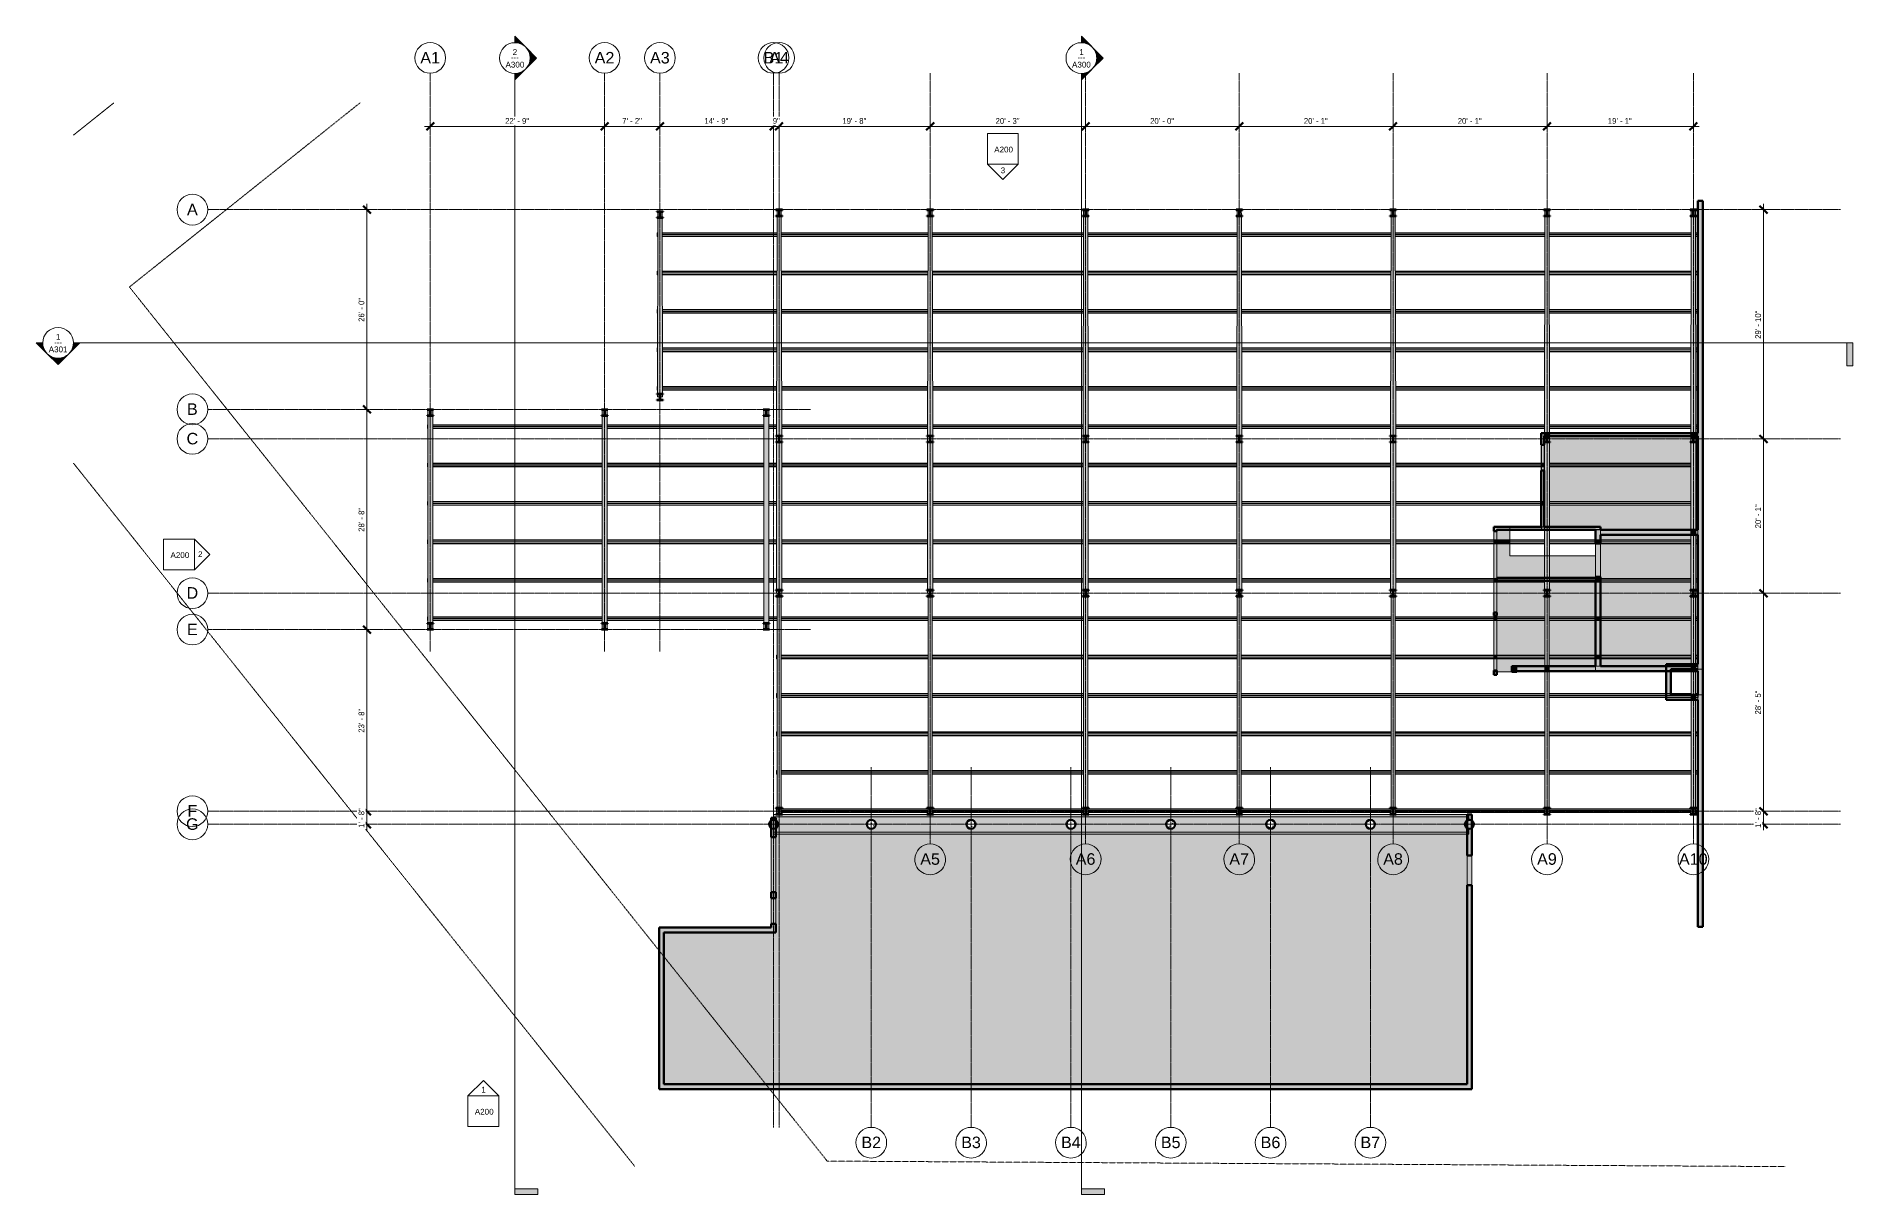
# Model space of a CAD drawing. Header units: inches. Extents: x -4182 to -1344, y 10222 to 12031.
import ezdxf

# ---------------------------------------------------------------- set-up
doc = ezdxf.new("R2010")
doc.units = ezdxf.units.IN
doc.header["$MEASUREMENT"] = 0
doc.linetypes.add('Double Dash 3_8_', pattern=[1, 0.375, -0.125, 0.125, -0.125, 0.125, -0.125])
doc.linetypes.add('Grid Line 1_2_', pattern=[0.875, 0.5, -0.125, 0.125, -0.125])
for name, color, linetype, lineweight in [('A-ANNO-DIMS', 211, 'Continuous', 9), ('A-ANNO-DIMS-96', 211, 'Continuous', 9), ('A-DETL-MBND', 5, 'Continuous', 9), ('A-FLOR', 192, 'Continuous', 13), ('A-FLOR-2', 183, 'Continuous', 13), ('A-FLOR-3', 173, 'Continuous', 13), ('A-FLOR-4', 8, 'Continuous', 13), ('A-WALL', 113, 'Continuous', 13), ('A-WALL-10', 161, 'Continuous', 13), ('A-WALL-3', 163, 'Continuous', 50), ('A-WALL-4', 155, 'Continuous', 13), ('A-WALL-5', 173, 'Continuous', 13), ('A-WALL-6', 251, 'Continuous', 13), ('A-WALL-7', 252, 'Continuous', 13), ('A-WALL-8', 151, 'Continuous', 13), ('A-WALL-9', 9, 'Continuous', 13), ('C-PROP-LINE', 91, 'Double Dash 3_8_', 20), ('G-ANNO-SYMB', 111, 'Continuous', 9), ('I-WALL', 2, 'Continuous', 13), ('I-WALL-4', 163, 'Continuous', 50), ('I-WALL-5', 155, 'Continuous', 13), ('I-WALL-6', 151, 'Continuous', 13), ('I-WALL-7', 173, 'Continuous', 13), ('I-WALL-8', 2, 'Continuous', 50), ('S-BEAM-1', 153, 'Continuous', 9), ('S-BEAM-2', 50, 'Continuous', 9), ('S-BEAM-3', 145, 'Continuous', 9), ('S-BEAM-4', 12, 'Continuous', 9), ('S-COLS', 52, 'Continuous', 13), ('S-COLS-1', 253, 'Continuous', 9), ('S-COLS-2', 163, 'Continuous', 50), ('S-COLS-3', 52, 'Continuous', 9), ('S-COLS-4', 52, 'Continuous', 50), ('S-GRID-1', 1, 'Grid Line 1_2_', 9), ('S-GRID-IDEN', 1, 'Continuous', 9)]:
    doc.layers.add(name, color=color, linetype=linetype, lineweight=lineweight)
for name, color, linetype, lineweight, transparency in [('A-DETL-MBND-1', 5, 'Continuous', 9, 0.4), ('A-FLOR-1', 192, 'Continuous', 13, 0.6), ('A-FLOR-PATT-1', 10, 'Continuous', 13, 0.6), ('A-ROOF-1', 50, 'Continuous', 13, 0.6), ('A-WALL-1', 10, 'Continuous', 13, 0.4), ('A-WALL-2', 50, 'Continuous', 13, 0.4), ('A-WALL-PATT-1', 251, 'Continuous', 13, 0.4), ('A-WALL-PATT-2', 252, 'Continuous', 20, 0.4), ('I-WALL-1', 252, 'Continuous', 13, 0.4), ('I-WALL-2', 10, 'Continuous', 13, 0.4), ('I-WALL-3', 2, 'Continuous', 13, 0.4)]:
    doc.layers.add(name, color=color, linetype=linetype, lineweight=lineweight, transparency=transparency)
doc.styles.add('Arial', font='arial.ttf', dxfattribs={"height": 18})
doc.styles.add('Arial_1', font='arial.ttf', dxfattribs={"height": 9})
doc.styles.add('Century Gothic', font='ufonts.com_century-gothic.ttf', dxfattribs={"height": 9})
doc.dimstyles.new('OD__1__Tol__', dxfattribs={"dimscale": 12, "dimtxt": 9.397514, "dimasz": 1, "dimexe": 0.75, "dimexo": 0.5, "dimgap": 0.125, "dimtad": 1, "dimdec": 0, "dimzin": 3, "dimdsep": 46, "dimlunit": 4, "dimtxsty": 'Century Gothic', "dimblk1": 'OBLIQUE', "dimblk2": 'OBLIQUE', "dimsah": 1, "dimcen": 0.09, "dimdle": 0.75, "dimazin": 0, "dimtfac": 1, "dimtdec": 4, "dimtix": 1, "dimtmove": 0, "dimatfit": 3, "dimfxl": 1, "dimtvp": 1, "dimtfill": 1, "dimfrac": 2, "dimtolj": 1, "dimtzin": 0, "dimarcsym": 2})
pattern_1 = [(50, (0, 0), (27.5427, -2.40992), [2.88, -31.68]), (355, (0, 0), (-5.327844, 28.884266), [2.304, -25.344]), (100.451, (2.295, -0.2), (22.215316, 26.47393), [2.448, -26.924]), (46.184, (0, 7.68), (40.98187, -6.35642), [4.32, -47.52]), (96.636, (3.415, 7.15), (35.89075, 37.40619), [3.671, -40.386]), (351.184, (0, 7.68), (35.89097, 37.40622), [3.456, -38.016]), (21, (3.84, 5.76), (22.921036, -15.46073), [2.88, -31.68]), (326, (3.84, 5.76), (9.34353, 27.84574), [2.304, -25.344]), (71.451, (5.75, 4.472), (32.26477, 12.38442), [2.448, -26.924]), (37.5, (0, 0), (0.466855, 12.782707), [1.267, -23.77, 1.267, -24.461, -25.44]), (37.5, (0, 0), (0.466855, 12.782707), [-50.765, 1.267, -24.173]), (7.5, (0, 0), (10.10159, 15.14509), [1.267, -13.402, 1.267, -23.194, -9.696]), (7.5, (0, 0), (10.10159, 15.14509), [-39.13, 1.267, -8.429]), (327.5, (-8.563, 0), (20.499161, -0.86578), [1.267, -8.333, 1.267, -28.685, -39.744]), (327.5, (-8.563, 0), (20.499161, -0.86578), [-39.552, 1.267, -38.477]), (317.5, (-12.403, 0), (22.39478, 3.844288), [1.267, -11.213, 1.267, -18.624, -28.224]), (317.5, (-12.403, 0), (22.39478, 3.844288), [-32.371, 1.267, -26.957])]
pattern_2 = [(45, (0, 0), (-9.503515, 9.503515), []), (45, (0, 14.4), (-9.503515, 9.503515), [])]

msp = doc.modelspace()

# ---------------------------------------------------------------- texts
at = {"layer": 'G-ANNO-SYMB', "char_height": 9, "attachment_point": 1}
for s, insert, width, style in [('2', (-3437.6, 12011.1), 8.484, 'Arial_1'), ('1', (-2552.2, 12011.1), 8.484, 'Arial_1'), ('A300', (-3448.8, 11991.4), 35.754, 'Arial_1'), ('---', (-3440.2, 12002.6), 15.453, 'Century Gothic'), ('A300', (-2563.5, 11991.4), 35.754, 'Arial_1'), ('---', (-2554.9, 12002.6), 15.453, 'Century Gothic'), ('A200', (-2685.1, 11858.8), 35.754, 'Arial_1'), ('3', (-2675, 11826.3), 8.484, 'Arial_1'), ('1', (-4151.5, 11566.3), 8.484, 'Arial_1'), ('A301', (-4162.7, 11546.7), 35.754, 'Arial_1'), ('---', (-4154.1, 11557.8), 15.453, 'Century Gothic'), ('A200', (-3972.4, 11225.4), 35.754, 'Arial_1'), ('2', (-3929.3, 11226.9), 8.484, 'Arial_1'), ('1', (-3486.6, 10390.4), 8.484, 'Arial_1'), ('A200', (-3496.8, 10356), 35.754, 'Arial_1')]:
    msp.add_mtext(s, dxfattribs=dict(at, insert=insert, width=width, style=style))
at = {"layer": 'S-GRID-IDEN', "char_height": 18, "attachment_point": 1, "style": 'Arial'}
for s, insert, width in [('A1', (-3582, 12006.7), 37.269), ('A2', (-3309.5, 12006.7), 37.269), ('A3', (-3223, 12006.7), 37.269), ('B1', (-3045.5, 12006.7), 37.269), ('A4', (-3036.7, 12006.7), 37.269), ('A', (-3946.6, 11769.8), 20.301), ('B', (-3946.6, 11457.9), 20.301), ('C', (-3947.3, 11411.8), 22.119), ('D', (-3947.3, 11170.8), 22.119), ('E', (-3946.6, 11113.9), 20.301), ('F', (-3946, 10830.3), 18.786), ('G', (-3948.1, 10809.8), 23.937), ('A5', (-2800.7, 10755.2), 37.269), ('A6', (-2557.7, 10755.2), 37.269), ('A7', (-2317.7, 10755.2), 37.269), ('A8', (-2077.2, 10755.2), 37.269), ('A9', (-1836.7, 10755.2), 37.269), ('A10', (-1615, 10755.2), 54.237), ('B2', (-2892.7, 10312.6), 37.269), ('B3', (-2736.7, 10312.6), 37.269), ('B4', (-2580.7, 10312.6), 37.269), ('B5', (-2424.7, 10312.6), 37.269), ('B6', (-2268.7, 10312.6), 37.269), ('B7', (-2112.7, 10312.6), 37.269)]:
    msp.add_mtext(s, dxfattribs=dict(at, insert=insert, width=width))

# ---------------------------------------------------------------- blocks, each defined once
blk = doc.blocks.new('Conc Beam - Conc Beam-1196117-STRUCTURAL SCHEMATIC  - 1ST FLOOR')
at = {"layer": 'S-BEAM-2'}
for points in [[(-1946.2, 10811.9), (-1946.2, 10815.9), (-3030, 10815.9), (-3030, 10811.9), (-1950.2, 10811.9)], [(-1946.2, 10811.9), (-1943.2, 10811.9), (-1943.2, 10815.9), (-1946.2, 10815.9)], [(-1946.2, 10784.9), (-1946.2, 10787.9), (-3026.2, 10787.9), (-3026.2, 10784.9), (-1950.2, 10784.9)]]:
    blk.add_hatch(color=256, dxfattribs=at).paths.add_polyline_path(points, flags=0)
h = blk.add_hatch(color=256, dxfattribs=at)
h.paths.add_polyline_path([(-1944.2, 10787.9), (-1943.2, 10787.9), (-1943.2, 10793.5), (-1944.2, 10793.6), (-1945.9, 10794.3), (-1946.2, 10794.6), (-1946.2, 10787.9)], flags=0)
h.paths.add_polyline_path([(-3030, 10787.9), (-3026.2, 10787.9), (-3026.2, 10794.6), (-3026.5, 10794.3), (-3028.2, 10793.6), (-3030, 10793.4), (-3030, 10789.3)], flags=0)
h.paths.add_polyline_path([(-1946.2, 10806.2), (-1945.9, 10806.5), (-1944.2, 10807.2), (-1943.2, 10807.3), (-1943.2, 10811.9), (-1946.2, 10811.9), (-1946.2, 10806.8)], flags=0)
h.paths.add_polyline_path([(-3026.2, 10806.2), (-3026.2, 10810.5), (-3030, 10810.5), (-3030, 10807.4), (-3028.2, 10807.2), (-3026.5, 10806.5)], flags=0)
h = blk.add_hatch(color=256, dxfattribs=at)
h.paths.add_polyline_path([(-1947.3, 10787.9), (-1946.2, 10787.9), (-1946.2, 10794.6), (-1947.3, 10795.4), (-1948.5, 10796.9), (-1949.2, 10798.6), (-1949.4, 10800.4), (-1949.2, 10802.2), (-1948.5, 10803.9), (-1947.3, 10805.3), (-1946.2, 10806.2), (-1946.2, 10811.9), (-3030, 10811.9), (-3030, 10810.5), (-3026.2, 10810.5), (-3026.2, 10806.2), (-3025.1, 10805.3), (-3024, 10803.9), (-3023.3, 10802.2), (-3023, 10800.4), (-3023.3, 10798.6), (-3024, 10796.9), (-3025.1, 10795.4), (-3026.2, 10794.6), (-3026.2, 10787.9), (-1948.5, 10787.9)], flags=0)
h.paths.add_polyline_path([(-2097.2, 10793.4), (-2099, 10793.6), (-2100.7, 10794.3), (-2102.2, 10795.4), (-2103.3, 10796.9), (-2104, 10798.6), (-2104.2, 10800.4), (-2104, 10802.2), (-2103.3, 10803.9), (-2102.2, 10805.3), (-2100.7, 10806.5), (-2099, 10807.2), (-2097.2, 10807.4), (-2095.4, 10807.2), (-2093.7, 10806.5), (-2092.3, 10805.3), (-2091.1, 10803.9), (-2090.4, 10802.2), (-2090.2, 10800.4), (-2090.4, 10798.6), (-2091.1, 10796.9), (-2092.3, 10795.4), (-2093.7, 10794.3), (-2095.4, 10793.6)], flags=0)
h.paths.add_polyline_path([(-2253.2, 10793.4), (-2255, 10793.6), (-2256.7, 10794.3), (-2258.2, 10795.4), (-2259.3, 10796.9), (-2260, 10798.6), (-2260.2, 10800.4), (-2260, 10802.2), (-2259.3, 10803.9), (-2258.2, 10805.3), (-2256.7, 10806.5), (-2255, 10807.2), (-2253.2, 10807.4), (-2251.4, 10807.2), (-2249.7, 10806.5), (-2248.3, 10805.3), (-2247.1, 10803.9), (-2246.4, 10802.2), (-2246.2, 10800.4), (-2246.4, 10798.6), (-2247.1, 10796.9), (-2248.3, 10795.4), (-2249.7, 10794.3), (-2251.4, 10793.6)], flags=0)
h.paths.add_polyline_path([(-2721.2, 10793.4), (-2723, 10793.6), (-2724.7, 10794.3), (-2726.2, 10795.4), (-2727.3, 10796.9), (-2728, 10798.6), (-2728.2, 10800.4), (-2728, 10802.2), (-2727.3, 10803.9), (-2726.2, 10805.3), (-2724.7, 10806.5), (-2723, 10807.2), (-2721.2, 10807.4), (-2719.4, 10807.2), (-2717.7, 10806.5), (-2716.3, 10805.3), (-2715.1, 10803.9), (-2714.4, 10802.2), (-2714.2, 10800.4), (-2714.4, 10798.6), (-2715.1, 10796.9), (-2716.3, 10795.4), (-2717.7, 10794.3), (-2719.4, 10793.6)], flags=0)
h.paths.add_polyline_path([(-2877.2, 10793.4), (-2879, 10793.6), (-2880.7, 10794.3), (-2882.2, 10795.4), (-2883.3, 10796.9), (-2884, 10798.6), (-2884.2, 10800.4), (-2884, 10802.2), (-2883.3, 10803.9), (-2882.2, 10805.3), (-2880.7, 10806.5), (-2879, 10807.2), (-2877.2, 10807.4), (-2875.4, 10807.2), (-2873.7, 10806.5), (-2872.3, 10805.3), (-2871.1, 10803.9), (-2870.4, 10802.2), (-2870.2, 10800.4), (-2870.4, 10798.6), (-2871.1, 10796.9), (-2872.3, 10795.4), (-2873.7, 10794.3), (-2875.4, 10793.6)], flags=0)
h.paths.add_polyline_path([(-2409.2, 10793.4), (-2411, 10793.6), (-2412.7, 10794.3), (-2414.2, 10795.4), (-2415.3, 10796.9), (-2416, 10798.6), (-2416.2, 10800.4), (-2416, 10802.2), (-2415.3, 10803.9), (-2414.2, 10805.3), (-2412.7, 10806.5), (-2411, 10807.2), (-2409.2, 10807.4), (-2407.4, 10807.2), (-2405.7, 10806.5), (-2404.3, 10805.3), (-2403.1, 10803.9), (-2402.4, 10802.2), (-2402.2, 10800.4), (-2402.4, 10798.6), (-2403.1, 10796.9), (-2404.3, 10795.4), (-2405.7, 10794.3), (-2407.4, 10793.6)], flags=0)
h.paths.add_polyline_path([(-2565.2, 10793.4), (-2567, 10793.6), (-2568.7, 10794.3), (-2570.2, 10795.4), (-2571.3, 10796.9), (-2572, 10798.6), (-2572.2, 10800.4), (-2572, 10802.2), (-2571.3, 10803.9), (-2570.2, 10805.3), (-2568.7, 10806.5), (-2567, 10807.2), (-2565.2, 10807.4), (-2563.4, 10807.2), (-2561.7, 10806.5), (-2560.3, 10805.3), (-2559.1, 10803.9), (-2558.4, 10802.2), (-2558.2, 10800.4), (-2558.4, 10798.6), (-2559.1, 10796.9), (-2560.3, 10795.4), (-2561.7, 10794.3), (-2563.4, 10793.6)], flags=0)
h = blk.add_hatch(color=256, dxfattribs=at)
h.paths.add_polyline_path([(-1946.2, 10784.9), (-1943.2, 10784.9), (-1943.2, 10787.9), (-1946.2, 10787.9), (-1946.2, 10785)], flags=0)
h.paths.add_polyline_path([(-3026.2, 10784.9), (-3026.2, 10787.9), (-3030, 10787.9), (-3030, 10784.9), (-3027.4, 10784.9)], flags=0)
at = {"layer": 'S-BEAM-1'}
for p, q in [((-3030, 10815.9), (-3030, 10811.9)), ((-3030, 10815.9), (-1946.2, 10815.9)), ((-3030, 10811.9), (-3030, 10810.5)), ((-3030, 10811.9), (-1946.2, 10811.9)), ((-1946.2, 10787.9), (-3026.2, 10787.9)), ((-3026.2, 10784.9), (-1946.2, 10784.9))]:
    blk.add_line(p, q, dxfattribs=at)
at = {"layer": 'S-BEAM-3'}
for p, q in [((-1946.2, 10815.9), (-1943.2, 10815.9)), ((-1943.2, 10811.9), (-1943.2, 10815.9)), ((-3030, 10810.5), (-3030, 10807.4)), ((-3030, 10793.4), (-3030, 10787.9)), ((-3030, 10787.9), (-3030, 10784.9)), ((-3026.2, 10787.9), (-3030, 10787.9)), ((-1946.2, 10811.9), (-1943.2, 10811.9)), ((-1943.2, 10787.9), (-1946.2, 10787.9)), ((-1943.2, 10807.3), (-1943.2, 10811.9)), ((-1943.2, 10787.9), (-1943.2, 10793.5)), ((-1943.2, 10784.9), (-1943.2, 10787.9)), ((-3030, 10784.9), (-3026.2, 10784.9)), ((-1946.2, 10784.9), (-1943.2, 10784.9))]:
    blk.add_line(p, q, dxfattribs=at)
blk = doc.blocks.new('Z-Girder - Z-Girder-1383074-STRUCTURAL SCHEMATIC  - 1ST FLOOR')
at = {"layer": 'A-DETL-MBND'}
h = blk.add_hatch(color=256, dxfattribs=at)
h.paths.add_polyline_path([(-1596.5, 11724.3), (-1595.8, 11724.3), (-1595.8, 11724.4), (-1817.9, 11724.4), (-1817.9, 11724.3), (-1615.7, 11724.3)], flags=0)
h.paths.add_polyline_path([(-1588.4, 11724.3), (-1585.5, 11724.3), (-1585.5, 11724.4), (-1589.1, 11724.4), (-1589.1, 11724.3)], flags=0)
h.paths.add_polyline_path([(-1824.5, 11724.3), (-1824.5, 11724.4), (-2058.4, 11724.4), (-2058.4, 11724.3), (-1824.7, 11724.3)], flags=0)
h.paths.add_polyline_path([(-2065.1, 11724.3), (-2065, 11724.3), (-2065, 11724.4), (-2298.9, 11724.4), (-2298.9, 11724.3), (-2075.6, 11724.3)], flags=0)
h.paths.add_polyline_path([(-2306.2, 11724.3), (-2305.5, 11724.3), (-2305.5, 11724.4), (-2538.9, 11724.4), (-2538.9, 11724.3), (-2326.4, 11724.3)], flags=0)
h.paths.add_polyline_path([(-2556.4, 11724.3), (-2545.5, 11724.3), (-2545.5, 11724.4), (-2781.9, 11724.4), (-2781.9, 11724.3), (-2577.3, 11724.3)], flags=0)
h.paths.add_polyline_path([(-2788.5, 11724.3), (-2788.5, 11724.4), (-3017.9, 11724.4), (-3017.9, 11724.3), (-2789.2, 11724.3)], flags=0)
h.paths.add_polyline_path([(-3025.2, 11724.3), (-3024.5, 11724.3), (-3024.5, 11724.4), (-3204.1, 11724.4), (-3204.1, 11724.3), (-3026.7, 11724.3)], flags=0)
h.paths.add_polyline_path([(-3210.8, 11724.3), (-3210.8, 11724.4), (-3211.8, 11724.4), (-3211.8, 11724.3), (-3211.5, 11724.3)], flags=0)
h = blk.add_hatch(color=256, dxfattribs=at)
h.paths.add_polyline_path([(-1596.5, 11723.9), (-1595.8, 11723.9), (-1595.8, 11724.3), (-1817.9, 11724.3), (-1817.9, 11723.9), (-1615.7, 11723.9)], flags=0)
h.paths.add_polyline_path([(-1588.4, 11723.9), (-1585.5, 11723.9), (-1585.5, 11724.3), (-1589.1, 11724.3), (-1589.1, 11723.9)], flags=0)
h.paths.add_polyline_path([(-1824.7, 11723.9), (-1824.5, 11723.9), (-1824.5, 11724.3), (-2058.4, 11724.3), (-2058.4, 11723.9), (-1866.5, 11723.9)], flags=0)
h.paths.add_polyline_path([(-2065.1, 11723.9), (-2065, 11723.9), (-2065, 11724.3), (-2298.9, 11724.3), (-2298.9, 11723.9), (-2075.6, 11723.9)], flags=0)
h.paths.add_polyline_path([(-2305.5, 11723.9), (-2305.5, 11723.9), (-2305.5, 11724.3), (-2538.9, 11724.3), (-2538.9, 11723.9), (-2306.2, 11723.9)], flags=0)
h.paths.add_polyline_path([(-2556.4, 11723.9), (-2545.5, 11723.9), (-2545.5, 11724.3), (-2781.9, 11724.3), (-2781.9, 11723.9), (-2577.3, 11723.9)], flags=0)
h.paths.add_polyline_path([(-2788.5, 11723.9), (-2788.5, 11724.3), (-3017.9, 11724.3), (-3017.9, 11723.9), (-2789.2, 11723.9)], flags=0)
h.paths.add_polyline_path([(-3025.2, 11723.9), (-3024.5, 11723.9), (-3024.5, 11724.3), (-3204.1, 11724.3), (-3204.1, 11723.9), (-3026.7, 11723.9)], flags=0)
h.paths.add_polyline_path([(-3210.8, 11723.9), (-3210.8, 11724.3), (-3211.8, 11724.3), (-3211.8, 11723.9), (-3211.5, 11723.9)], flags=0)
h = blk.add_hatch(color=256, dxfattribs=at)
h.paths.add_polyline_path([(-1589.1, 11721.6), (-1585.5, 11721.6), (-1585.5, 11723.9), (-1589.1, 11723.9)], flags=0)
h.paths.add_polyline_path([(-3211.8, 11721.6), (-3210.8, 11721.6), (-3210.8, 11723.9), (-3211.8, 11723.9)], flags=0)
h.paths.add_polyline_path([(-1596.5, 11721.6), (-1595.8, 11721.6), (-1595.8, 11723.9), (-1817.9, 11723.9), (-1817.9, 11721.6), (-1615.7, 11721.6)], flags=0)
h.paths.add_polyline_path([(-3203.4, 11721.6), (-3024.5, 11721.6), (-3024.5, 11723.9), (-3204.1, 11723.9), (-3204.1, 11721.6)], flags=0)
h.paths.add_polyline_path([(-3017.2, 11721.6), (-2788.5, 11721.6), (-2788.5, 11723.9), (-3017.9, 11723.9), (-3017.9, 11721.6)], flags=0)
h.paths.add_polyline_path([(-1824.7, 11721.6), (-1824.5, 11721.6), (-1824.5, 11723.9), (-2058.4, 11723.9), (-2058.4, 11721.6), (-1866.5, 11721.6)], flags=0)
h.paths.add_polyline_path([(-2065.1, 11721.6), (-2065, 11721.6), (-2065, 11723.9), (-2298.9, 11723.9), (-2298.9, 11721.6), (-2075.6, 11721.6)], flags=0)
h.paths.add_polyline_path([(-2781.2, 11721.6), (-2545.5, 11721.6), (-2545.5, 11723.9), (-2781.9, 11723.9), (-2781.9, 11721.6)], flags=0)
h.paths.add_polyline_path([(-2538.2, 11721.6), (-2305.5, 11721.6), (-2305.5, 11723.9), (-2538.9, 11723.9), (-2538.9, 11721.6)], flags=0)
for points in [[(-1584.8, 11724.3), (-1584.8, 11724.4), (-1585.5, 11724.4), (-1585.5, 11724.3)], [(-1584.8, 11723.9), (-1584.8, 11724.3), (-1585.5, 11724.3), (-1585.5, 11723.9)], [(-1584.8, 11721.6), (-1584.8, 11723.9), (-1585.5, 11723.9), (-1585.5, 11721.6)], [(-1584.8, 11721.5), (-1584.8, 11721.6), (-1585.5, 11721.6), (-1585.5, 11721.5)], [(-1584.8, 11719.1), (-1584.8, 11721.5), (-1585.5, 11721.5), (-1585.5, 11719.1)], [(-1584.8, 11718.6), (-1584.8, 11719.1), (-1585.5, 11719.1), (-1585.5, 11718.6)]]:
    blk.add_hatch(color=256, dxfattribs=at).paths.add_polyline_path(points, flags=0)
h = blk.add_hatch(color=256, dxfattribs=at)
h.paths.add_polyline_path([(-1595.8, 11721.5), (-1595.8, 11721.6), (-1817.9, 11721.6), (-1817.9, 11721.5), (-1596.5, 11721.5)], flags=0)
h.paths.add_polyline_path([(-1589.1, 11721.5), (-1585.5, 11721.5), (-1585.5, 11721.6), (-1589.1, 11721.6), (-1589.1, 11721.5)], flags=0)
h.paths.add_polyline_path([(-1824.5, 11721.5), (-1824.5, 11721.6), (-2058.4, 11721.6), (-2058.4, 11721.5), (-1824.7, 11721.5)], flags=0)
h.paths.add_polyline_path([(-2065.1, 11721.5), (-2065, 11721.5), (-2065, 11721.6), (-2298.9, 11721.6), (-2298.9, 11721.5), (-2075.6, 11721.5)], flags=0)
h.paths.add_polyline_path([(-2306.2, 11721.5), (-2305.5, 11721.5), (-2305.5, 11721.6), (-2538.9, 11721.6), (-2538.9, 11721.5), (-2326.4, 11721.5)], flags=0)
h.paths.add_polyline_path([(-2545.9, 11721.5), (-2545.5, 11721.5), (-2545.5, 11721.6), (-2781.9, 11721.6), (-2781.9, 11721.5), (-2556.4, 11721.5)], flags=0)
h.paths.add_polyline_path([(-2789.2, 11721.5), (-2788.5, 11721.5), (-2788.5, 11721.6), (-3017.9, 11721.6), (-3017.9, 11721.5), (-2953.6, 11721.5)], flags=0)
h.paths.add_polyline_path([(-3024.5, 11721.5), (-3024.5, 11721.6), (-3204.1, 11721.6), (-3204.1, 11721.5), (-3025.2, 11721.5)], flags=0)
h.paths.add_polyline_path([(-3210.8, 11721.5), (-3210.8, 11721.6), (-3211.8, 11721.6), (-3211.8, 11721.5), (-3211.5, 11721.5)], flags=0)
h = blk.add_hatch(color=256, dxfattribs=at)
h.paths.add_polyline_path([(-1588.4, 11719.1), (-1585.5, 11719.1), (-1585.5, 11721.5), (-1589.1, 11721.5), (-1589.1, 11719.1)], flags=0)
h.paths.add_polyline_path([(-1596.5, 11719.1), (-1595.8, 11719.1), (-1595.8, 11721.5), (-1817.9, 11721.5), (-1817.9, 11719.1), (-1615.7, 11719.1)], flags=0)
h.paths.add_polyline_path([(-1824.5, 11719.1), (-1824.5, 11721.5), (-2058.4, 11721.5), (-2058.4, 11719.1), (-1824.7, 11719.1)], flags=0)
h.paths.add_polyline_path([(-2065.1, 11719.1), (-2065, 11719.1), (-2065, 11721.5), (-2298.9, 11721.5), (-2298.9, 11719.1), (-2075.6, 11719.1)], flags=0)
h.paths.add_polyline_path([(-2305.5, 11719.1), (-2305.5, 11721.5), (-2538.9, 11721.5), (-2538.9, 11719.1), (-2306.2, 11719.1)], flags=0)
h.paths.add_polyline_path([(-2545.9, 11719.1), (-2545.5, 11719.1), (-2545.5, 11721.5), (-2781.9, 11721.5), (-2781.9, 11719.1), (-2556.4, 11719.1)], flags=0)
h.paths.add_polyline_path([(-2789.2, 11719.1), (-2788.5, 11719.1), (-2788.5, 11721.5), (-3017.9, 11721.5), (-3017.9, 11719.1), (-2953.6, 11719.1)], flags=0)
h.paths.add_polyline_path([(-3025.2, 11719.1), (-3024.5, 11719.1), (-3024.5, 11721.5), (-3204.1, 11721.5), (-3204.1, 11719.1), (-3026.7, 11719.1)], flags=0)
h.paths.add_polyline_path([(-3210.8, 11719.1), (-3210.8, 11721.5), (-3211.8, 11721.5), (-3211.8, 11719.1), (-3211.5, 11719.1)], flags=0)
h = blk.add_hatch(color=256, dxfattribs=at)
h.paths.add_polyline_path([(-1596.5, 11718.6), (-1595.8, 11718.6), (-1595.8, 11719.1), (-1817.9, 11719.1), (-1817.9, 11718.6), (-1615.7, 11718.6)], flags=0)
h.paths.add_polyline_path([(-1588.4, 11718.6), (-1585.5, 11718.6), (-1585.5, 11719.1), (-1589.1, 11719.1), (-1589.1, 11718.6)], flags=0)
h.paths.add_polyline_path([(-1824.5, 11718.6), (-1824.5, 11719.1), (-2058.4, 11719.1), (-2058.4, 11718.6), (-1824.7, 11718.6)], flags=0)
h.paths.add_polyline_path([(-2065.1, 11718.6), (-2065, 11718.6), (-2065, 11719.1), (-2298.9, 11719.1), (-2298.9, 11718.6), (-2075.6, 11718.6)], flags=0)
h.paths.add_polyline_path([(-2306.2, 11718.6), (-2305.5, 11718.6), (-2305.5, 11719.1), (-2538.9, 11719.1), (-2538.9, 11718.6), (-2326.4, 11718.6)], flags=0)
h.paths.add_polyline_path([(-2556.4, 11718.6), (-2545.5, 11718.6), (-2545.5, 11719.1), (-2781.9, 11719.1), (-2781.9, 11718.6), (-2577.3, 11718.6)], flags=0)
h.paths.add_polyline_path([(-2789.2, 11718.6), (-2788.5, 11718.6), (-2788.5, 11719.1), (-3017.9, 11719.1), (-3017.9, 11718.6), (-2953.6, 11718.6)], flags=0)
h.paths.add_polyline_path([(-3025.2, 11718.6), (-3024.5, 11718.6), (-3024.5, 11719.1), (-3204.1, 11719.1), (-3204.1, 11718.6), (-3026.7, 11718.6)], flags=0)
h.paths.add_polyline_path([(-3210.8, 11718.6), (-3210.8, 11719.1), (-3211.8, 11719.1), (-3211.8, 11718.6), (-3211.5, 11718.6)], flags=0)
for p, q in [((-3211.8, 11724.4), (-3211.8, 11724.3)), ((-3210.8, 11724.4), (-3211.8, 11724.4)), ((-3211.8, 11724.3), (-3211.8, 11723.9)), ((-3210.8, 11724.3), (-3211.8, 11724.3)), ((-3211.8, 11723.9), (-3211.8, 11721.6)), ((-3210.8, 11723.9), (-3211.8, 11723.9)), ((-3024.5, 11724.4), (-3204.1, 11724.4)), ((-3024.5, 11724.3), (-3204.1, 11724.3)), ((-3024.5, 11723.9), (-3204.1, 11723.9)), ((-2788.5, 11724.4), (-3017.9, 11724.4)), ((-2788.5, 11724.3), (-3017.9, 11724.3)), ((-2788.5, 11723.9), (-3017.9, 11723.9)), ((-2545.5, 11724.4), (-2781.9, 11724.4)), ((-2545.5, 11724.3), (-2781.9, 11724.3)), ((-2545.5, 11723.9), (-2781.9, 11723.9)), ((-2305.5, 11724.4), (-2538.9, 11724.4)), ((-2305.5, 11724.3), (-2538.9, 11724.3)), ((-2305.5, 11723.9), (-2538.9, 11723.9)), ((-2065, 11724.4), (-2298.9, 11724.4)), ((-2065, 11724.3), (-2298.9, 11724.3)), ((-2065, 11723.9), (-2298.9, 11723.9)), ((-1824.5, 11724.4), (-2058.4, 11724.4)), ((-1824.5, 11724.3), (-2058.4, 11724.3)), ((-1824.5, 11723.9), (-2058.4, 11723.9)), ((-1595.8, 11724.4), (-1817.9, 11724.4)), ((-1595.8, 11724.3), (-1817.9, 11724.3)), ((-1595.8, 11723.9), (-1817.9, 11723.9)), ((-1585.5, 11724.4), (-1589.1, 11724.4)), ((-1585.5, 11724.3), (-1589.1, 11724.3)), ((-1585.5, 11723.9), (-1589.1, 11723.9)), ((-1584.8, 11724.4), (-1585.5, 11724.4)), ((-1584.8, 11724.3), (-1585.5, 11724.3)), ((-1584.8, 11723.9), (-1585.5, 11723.9)), ((-1584.8, 11724.3), (-1584.8, 11724.4)), ((-1584.8, 11723.9), (-1584.8, 11724.3)), ((-1584.8, 11721.6), (-1584.8, 11723.9)), ((-3211.8, 11721.6), (-3211.8, 11721.5)), ((-3210.8, 11721.6), (-3211.8, 11721.6)), ((-3211.8, 11721.5), (-3211.8, 11719.1)), ((-3210.8, 11721.5), (-3211.8, 11721.5)), ((-3211.8, 11719.1), (-3211.8, 11718.6)), ((-3210.8, 11719.1), (-3211.8, 11719.1)), ((-3210.8, 11718.6), (-3211.8, 11718.6)), ((-3024.5, 11721.6), (-3204.1, 11721.6)), ((-3024.5, 11721.5), (-3204.1, 11721.5)), ((-3024.5, 11719.1), (-3204.1, 11719.1)), ((-3024.5, 11718.6), (-3204.1, 11718.6)), ((-2788.5, 11721.6), (-3017.9, 11721.6)), ((-2788.5, 11721.5), (-3017.9, 11721.5)), ((-2788.5, 11719.1), (-3017.9, 11719.1)), ((-2788.5, 11718.6), (-3017.9, 11718.6)), ((-2545.5, 11721.6), (-2781.9, 11721.6)), ((-2545.5, 11721.5), (-2781.9, 11721.5)), ((-2545.5, 11719.1), (-2781.9, 11719.1)), ((-2545.5, 11718.6), (-2781.9, 11718.6)), ((-2305.5, 11721.6), (-2538.9, 11721.6)), ((-2305.5, 11721.5), (-2538.9, 11721.5)), ((-2305.5, 11719.1), (-2538.9, 11719.1)), ((-2305.5, 11718.6), (-2538.9, 11718.6)), ((-2065, 11721.6), (-2298.9, 11721.6)), ((-2065, 11721.5), (-2298.9, 11721.5)), ((-2065, 11719.1), (-2298.9, 11719.1)), ((-2065, 11718.6), (-2298.9, 11718.6)), ((-1824.5, 11721.6), (-2058.4, 11721.6)), ((-1824.5, 11721.5), (-2058.4, 11721.5)), ((-1824.5, 11719.1), (-2058.4, 11719.1)), ((-1824.5, 11718.6), (-2058.4, 11718.6)), ((-1595.8, 11721.6), (-1817.9, 11721.6)), ((-1595.8, 11721.5), (-1817.9, 11721.5)), ((-1595.8, 11719.1), (-1817.9, 11719.1)), ((-1595.8, 11718.6), (-1817.9, 11718.6)), ((-1585.5, 11721.6), (-1589.1, 11721.6)), ((-1585.5, 11721.5), (-1589.1, 11721.5)), ((-1585.5, 11719.1), (-1589.1, 11719.1)), ((-1585.5, 11718.6), (-1589.1, 11718.6)), ((-1584.8, 11721.6), (-1585.5, 11721.6)), ((-1584.8, 11721.5), (-1585.5, 11721.5)), ((-1584.8, 11719.1), (-1585.5, 11719.1)), ((-1584.8, 11718.6), (-1585.5, 11718.6)), ((-1584.8, 11721.6), (-1584.8, 11721.6)), ((-1584.8, 11721.6), (-1584.8, 11721.6)), ((-1584.8, 11721.6), (-1584.8, 11721.6)), ((-1584.8, 11721.5), (-1584.8, 11721.6)), ((-1584.8, 11719.1), (-1584.8, 11721.5)), ((-1584.8, 11721.5), (-1584.8, 11721.5)), ((-1584.8, 11721.5), (-1584.8, 11721.5)), ((-1584.8, 11718.6), (-1584.8, 11719.1))]:
    blk.add_line(p, q, dxfattribs=at)
blk = doc.blocks.new('Z-Girder - Z-Girder-V1-STRUCTURAL SCHEMATIC  - 1ST FLOOR')
at = {"layer": 'A-DETL-MBND'}
h = blk.add_hatch(color=256, dxfattribs=at)
h.paths.add_polyline_path([(-1596.5, 11664.3), (-1595.9, 11664.3), (-1595.9, 11664.4), (-1817.7, 11664.4), (-1817.7, 11664.3), (-1615.7, 11664.3)], flags=0)
h.paths.add_polyline_path([(-1588.4, 11664.3), (-1585.5, 11664.3), (-1585.5, 11664.4), (-1589, 11664.4), (-1589, 11664.3)], flags=0)
h.paths.add_polyline_path([(-1824.7, 11664.3), (-1824.7, 11664.3), (-1824.7, 11664.4), (-2058.2, 11664.4), (-2058.2, 11664.3), (-1825.2, 11664.3)], flags=0)
h.paths.add_polyline_path([(-2075.6, 11664.3), (-2065.2, 11664.3), (-2065.2, 11664.4), (-2298.7, 11664.4), (-2298.7, 11664.3), (-2117.4, 11664.3)], flags=0)
h.paths.add_polyline_path([(-2305.7, 11664.3), (-2305.7, 11664.4), (-2538.7, 11664.4), (-2538.7, 11664.3), (-2306.2, 11664.3)], flags=0)
h.paths.add_polyline_path([(-2577.3, 11664.3), (-2545.7, 11664.3), (-2545.7, 11664.4), (-2781.7, 11664.4), (-2781.7, 11664.3), (-2619.1, 11664.3)], flags=0)
h.paths.add_polyline_path([(-2788.7, 11664.3), (-2788.7, 11664.4), (-3017.7, 11664.4), (-3017.7, 11664.3), (-2789.2, 11664.3)], flags=0)
h.paths.add_polyline_path([(-3025.2, 11664.3), (-3024.7, 11664.3), (-3024.7, 11664.4), (-3204, 11664.4), (-3204, 11664.3), (-3026.7, 11664.3)], flags=0)
h.paths.add_polyline_path([(-3210.9, 11664.3), (-3210.9, 11664.4), (-3211.8, 11664.4), (-3211.8, 11664.3), (-3211.5, 11664.3)], flags=0)
h = blk.add_hatch(color=256, dxfattribs=at)
h.paths.add_polyline_path([(-1585.5, 11663.9), (-1585.5, 11664.3), (-1589, 11664.3), (-1589, 11663.9), (-1588.4, 11663.9)], flags=0)
h.paths.add_polyline_path([(-1595.9, 11663.9), (-1595.9, 11664.3), (-1817.7, 11664.3), (-1817.7, 11663.9), (-1596.5, 11663.9)], flags=0)
h.paths.add_polyline_path([(-1824.7, 11663.9), (-1824.7, 11663.9), (-1824.7, 11664.3), (-2058.2, 11664.3), (-2058.2, 11663.9), (-1825.2, 11663.9)], flags=0)
h.paths.add_polyline_path([(-2075.6, 11663.9), (-2065.2, 11663.9), (-2065.2, 11664.3), (-2298.7, 11664.3), (-2298.7, 11663.9), (-2117.4, 11663.9)], flags=0)
h.paths.add_polyline_path([(-2305.7, 11663.9), (-2305.7, 11664.3), (-2538.7, 11664.3), (-2538.7, 11663.9), (-2306.2, 11663.9)], flags=0)
h.paths.add_polyline_path([(-2545.7, 11663.9), (-2545.7, 11664.3), (-2781.7, 11664.3), (-2781.7, 11663.9), (-2545.9, 11663.9)], flags=0)
h.paths.add_polyline_path([(-2788.7, 11663.9), (-2788.7, 11664.3), (-3017.7, 11664.3), (-3017.7, 11663.9), (-2789.2, 11663.9)], flags=0)
h.paths.add_polyline_path([(-3024.7, 11663.9), (-3024.7, 11664.3), (-3204, 11664.3), (-3204, 11663.9), (-3025.2, 11663.9)], flags=0)
h.paths.add_polyline_path([(-3211, 11663.9), (-3210.9, 11664.3), (-3211.8, 11664.3), (-3211.8, 11663.9), (-3211.5, 11663.9)], flags=0)
h = blk.add_hatch(color=256, dxfattribs=at)
h.paths.add_polyline_path([(-1589, 11661.6), (-1585.5, 11661.6), (-1585.5, 11663.9), (-1589, 11663.9)], flags=0)
h.paths.add_polyline_path([(-3211.8, 11661.6), (-3211, 11661.6), (-3211, 11663.9), (-3211.8, 11663.9)], flags=0)
h.paths.add_polyline_path([(-1596.5, 11661.6), (-1595.9, 11661.6), (-1595.9, 11663.9), (-1817.7, 11663.9), (-1817.7, 11661.6), (-1615.7, 11661.6)], flags=0)
h.paths.add_polyline_path([(-3203.4, 11661.6), (-3024.7, 11661.6), (-3024.7, 11663.9), (-3204, 11663.9), (-3203.9, 11661.6)], flags=0)
h.paths.add_polyline_path([(-3017.2, 11661.6), (-2788.7, 11661.6), (-2788.7, 11663.9), (-3017.7, 11663.9), (-3017.7, 11661.6)], flags=0)
h.paths.add_polyline_path([(-1824.7, 11661.6), (-1824.7, 11661.6), (-1824.7, 11663.9), (-2058.2, 11663.9), (-2058.2, 11661.6), (-1825.2, 11661.6)], flags=0)
h.paths.add_polyline_path([(-2781.2, 11661.6), (-2545.7, 11661.6), (-2545.7, 11663.9), (-2781.7, 11663.9), (-2781.7, 11661.6)], flags=0)
h.paths.add_polyline_path([(-2065.7, 11661.6), (-2065.2, 11661.6), (-2065.2, 11663.9), (-2298.7, 11663.9), (-2298.7, 11661.6), (-2075.6, 11661.6)], flags=0)
h.paths.add_polyline_path([(-2538.2, 11661.6), (-2305.7, 11661.6), (-2305.7, 11663.9), (-2538.7, 11663.9), (-2538.7, 11661.6)], flags=0)
h = blk.add_hatch(color=256, dxfattribs=at)
h.paths.add_polyline_path([(-1595.9, 11661.5), (-1595.9, 11661.6), (-1817.7, 11661.6), (-1817.7, 11661.5), (-1596.5, 11661.5)], flags=0)
h.paths.add_polyline_path([(-1589, 11661.5), (-1585.5, 11661.5), (-1585.5, 11661.6), (-1589, 11661.6), (-1589, 11661.5)], flags=0)
h.paths.add_polyline_path([(-1825.2, 11661.5), (-1824.7, 11661.5), (-1824.7, 11661.6), (-2058.2, 11661.6), (-2058.2, 11661.5), (-1866.5, 11661.5)], flags=0)
h.paths.add_polyline_path([(-2075.6, 11661.5), (-2065.2, 11661.5), (-2065.2, 11661.6), (-2298.7, 11661.6), (-2298.7, 11661.5), (-2117.4, 11661.5)], flags=0)
h.paths.add_polyline_path([(-2306.2, 11661.5), (-2305.7, 11661.5), (-2305.7, 11661.6), (-2538.7, 11661.6), (-2538.7, 11661.5), (-2326.4, 11661.5)], flags=0)
h.paths.add_polyline_path([(-2556.4, 11661.5), (-2545.7, 11661.5), (-2545.7, 11661.6), (-2781.7, 11661.6), (-2781.7, 11661.5), (-2577.3, 11661.5)], flags=0)
h.paths.add_polyline_path([(-2789.2, 11661.5), (-2788.7, 11661.5), (-2788.7, 11661.6), (-3017.7, 11661.6), (-3017.7, 11661.5), (-2953.6, 11661.5)], flags=0)
h.paths.add_polyline_path([(-3024.7, 11661.5), (-3024.7, 11661.6), (-3203.9, 11661.6), (-3203.9, 11661.5), (-3025.2, 11661.5)], flags=0)
h.paths.add_polyline_path([(-3211.8, 11661.5), (-3211, 11661.5), (-3211, 11661.6), (-3211.8, 11661.6), (-3211.8, 11661.5)], flags=0)
h = blk.add_hatch(color=256, dxfattribs=at)
h.paths.add_polyline_path([(-1596.5, 11659.1), (-1595.9, 11659.1), (-1595.9, 11661.5), (-1817.7, 11661.5), (-1817.7, 11659.1), (-1615.7, 11659.1)], flags=0)
h.paths.add_polyline_path([(-1588.4, 11659.1), (-1585.5, 11659.1), (-1585.5, 11661.5), (-1589, 11661.5), (-1589, 11659.1)], flags=0)
h.paths.add_polyline_path([(-1825.2, 11659.1), (-1824.7, 11659.1), (-1824.7, 11661.5), (-2058.2, 11661.5), (-2058.2, 11659.1), (-1866.5, 11659.1)], flags=0)
h.paths.add_polyline_path([(-2065.7, 11659.1), (-2065.2, 11659.1), (-2065.2, 11661.5), (-2298.7, 11661.5), (-2298.7, 11659.1), (-2075.6, 11659.1)], flags=0)
h.paths.add_polyline_path([(-2306.2, 11659.1), (-2305.7, 11659.1), (-2305.7, 11661.5), (-2538.7, 11661.5), (-2538.7, 11659.1), (-2326.4, 11659.1)], flags=0)
h.paths.add_polyline_path([(-2556.4, 11659.1), (-2545.7, 11659.1), (-2545.7, 11661.5), (-2781.7, 11661.5), (-2781.7, 11659.1), (-2577.3, 11659.1)], flags=0)
h.paths.add_polyline_path([(-2788.7, 11659.1), (-2788.7, 11661.5), (-3017.7, 11661.5), (-3017.7, 11659.1), (-2789.2, 11659.1)], flags=0)
h.paths.add_polyline_path([(-3026.7, 11659.1), (-3024.7, 11659.1), (-3024.7, 11661.5), (-3203.9, 11661.5), (-3203.9, 11659.1), (-3037.2, 11659.1)], flags=0)
h.paths.add_polyline_path([(-3211, 11659.1), (-3211, 11661.5), (-3211.8, 11661.5), (-3211.8, 11659.1), (-3211.5, 11659.1)], flags=0)
h = blk.add_hatch(color=256, dxfattribs=at)
h.paths.add_polyline_path([(-1585.5, 11658.6), (-1585.5, 11659.1), (-1589, 11659.1), (-1589, 11658.6), (-1588.4, 11658.6)], flags=0)
h.paths.add_polyline_path([(-1595.9, 11658.6), (-1595.9, 11659.1), (-1817.7, 11659.1), (-1817.7, 11658.6), (-1596.5, 11658.6)], flags=0)
h.paths.add_polyline_path([(-1824.7, 11658.6), (-1824.7, 11658.6), (-1824.7, 11659.1), (-2058.2, 11659.1), (-2058.2, 11658.6), (-1825.2, 11658.6)], flags=0)
h.paths.add_polyline_path([(-2075.6, 11658.6), (-2065.2, 11658.6), (-2065.2, 11659.1), (-2298.7, 11659.1), (-2298.7, 11658.6), (-2117.4, 11658.6)], flags=0)
h.paths.add_polyline_path([(-2305.7, 11658.6), (-2305.7, 11659.1), (-2538.7, 11659.1), (-2538.7, 11658.6), (-2306.2, 11658.6)], flags=0)
h.paths.add_polyline_path([(-2545.7, 11658.6), (-2545.7, 11659.1), (-2781.7, 11659.1), (-2781.7, 11658.6), (-2545.9, 11658.6)], flags=0)
h.paths.add_polyline_path([(-2788.7, 11658.6), (-2788.7, 11659.1), (-3017.7, 11659.1), (-3017.7, 11658.6), (-2789.2, 11658.6)], flags=0)
h.paths.add_polyline_path([(-3024.7, 11658.6), (-3024.7, 11659.1), (-3203.9, 11659.1), (-3203.9, 11658.6), (-3025.2, 11658.6)], flags=0)
h.paths.add_polyline_path([(-3211, 11658.6), (-3211, 11659.1), (-3211.8, 11659.1), (-3211.8, 11658.6), (-3211.5, 11658.6)], flags=0)
for points in [[(-1584.8, 11664.3), (-1584.8, 11664.4), (-1585.5, 11664.4), (-1585.5, 11664.3)], [(-1584.8, 11663.9), (-1584.8, 11664.3), (-1585.5, 11664.3), (-1585.5, 11663.9)], [(-1584.8, 11661.6), (-1584.8, 11663.9), (-1585.5, 11663.9), (-1585.5, 11661.6)], [(-1584.8, 11661.5), (-1584.8, 11661.6), (-1585.5, 11661.6), (-1585.5, 11661.5)], [(-1584.8, 11659.1), (-1584.8, 11661.5), (-1585.5, 11661.5), (-1585.5, 11659.1)], [(-1584.8, 11658.6), (-1584.8, 11659.1), (-1585.5, 11659.1), (-1585.5, 11658.6)]]:
    blk.add_hatch(color=256, dxfattribs=at).paths.add_polyline_path(points, flags=0)
for p, q in [((-3211.8, 11664.4), (-3211.8, 11664.3)), ((-3210.9, 11664.4), (-3211.8, 11664.4)), ((-3211.8, 11664.3), (-3211.8, 11663.9)), ((-3210.9, 11664.3), (-3211.8, 11664.3)), ((-3211.8, 11663.9), (-3211.8, 11661.6)), ((-3211, 11663.9), (-3211.8, 11663.9)), ((-3211.8, 11661.6), (-3211.8, 11661.5)), ((-3211, 11661.6), (-3211.8, 11661.6)), ((-3211.8, 11661.5), (-3211.8, 11659.1)), ((-3211, 11661.5), (-3211.8, 11661.5)), ((-3211.8, 11659.1), (-3211.8, 11658.6)), ((-3211, 11659.1), (-3211.8, 11659.1)), ((-3211, 11658.6), (-3211.8, 11658.6)), ((-3024.7, 11664.4), (-3204, 11664.4)), ((-3024.7, 11664.3), (-3204, 11664.3)), ((-3024.7, 11663.9), (-3204, 11663.9)), ((-3024.7, 11661.6), (-3203.9, 11661.6)), ((-3024.7, 11661.5), (-3203.9, 11661.5)), ((-3024.7, 11659.1), (-3203.9, 11659.1)), ((-3024.7, 11658.6), (-3203.9, 11658.6)), ((-2788.7, 11664.4), (-3017.7, 11664.4)), ((-2788.7, 11664.3), (-3017.7, 11664.3)), ((-2788.7, 11663.9), (-3017.7, 11663.9)), ((-2788.7, 11661.6), (-3017.7, 11661.6)), ((-2788.7, 11661.5), (-3017.7, 11661.5)), ((-2788.7, 11659.1), (-3017.7, 11659.1)), ((-2788.7, 11658.6), (-3017.7, 11658.6)), ((-2545.7, 11664.4), (-2781.7, 11664.4)), ((-2545.7, 11664.3), (-2781.7, 11664.3)), ((-2545.7, 11663.9), (-2781.7, 11663.9)), ((-2545.7, 11661.6), (-2781.7, 11661.6)), ((-2545.7, 11661.5), (-2781.7, 11661.5)), ((-2545.7, 11659.1), (-2781.7, 11659.1)), ((-2545.7, 11658.6), (-2781.7, 11658.6)), ((-2305.7, 11664.4), (-2538.7, 11664.4)), ((-2305.7, 11664.3), (-2538.7, 11664.3)), ((-2305.7, 11663.9), (-2538.7, 11663.9)), ((-2305.7, 11661.6), (-2538.7, 11661.6)), ((-2305.7, 11661.5), (-2538.7, 11661.5)), ((-2305.7, 11659.1), (-2538.7, 11659.1)), ((-2305.7, 11658.6), (-2538.7, 11658.6)), ((-2065.2, 11664.4), (-2298.7, 11664.4)), ((-2065.2, 11664.3), (-2298.7, 11664.3)), ((-2065.2, 11663.9), (-2298.7, 11663.9)), ((-2065.2, 11661.6), (-2298.7, 11661.6)), ((-2065.2, 11661.5), (-2298.7, 11661.5)), ((-2065.2, 11659.1), (-2298.7, 11659.1)), ((-2065.2, 11658.6), (-2298.7, 11658.6)), ((-1824.7, 11664.4), (-2058.2, 11664.4)), ((-1824.7, 11664.3), (-2058.2, 11664.3)), ((-1824.7, 11663.9), (-2058.2, 11663.9)), ((-1824.7, 11661.6), (-2058.2, 11661.6)), ((-1824.7, 11661.5), (-2058.2, 11661.5)), ((-1824.7, 11659.1), (-2058.2, 11659.1)), ((-1824.7, 11658.6), (-2058.2, 11658.6)), ((-1595.9, 11664.4), (-1817.7, 11664.4)), ((-1595.9, 11664.3), (-1817.7, 11664.3)), ((-1595.9, 11663.9), (-1817.7, 11663.9)), ((-1595.9, 11661.6), (-1817.7, 11661.6)), ((-1595.9, 11661.5), (-1817.7, 11661.5)), ((-1595.9, 11659.1), (-1817.7, 11659.1)), ((-1595.9, 11658.6), (-1817.7, 11658.6)), ((-1585.5, 11664.4), (-1589, 11664.4)), ((-1585.5, 11664.3), (-1589, 11664.3)), ((-1585.5, 11663.9), (-1589, 11663.9)), ((-1585.5, 11661.6), (-1589, 11661.6)), ((-1585.5, 11661.5), (-1589, 11661.5)), ((-1585.5, 11659.1), (-1589, 11659.1)), ((-1585.5, 11658.6), (-1589, 11658.6)), ((-1584.8, 11664.4), (-1585.5, 11664.4)), ((-1584.8, 11664.3), (-1585.5, 11664.3)), ((-1584.8, 11663.9), (-1585.5, 11663.9)), ((-1584.8, 11661.6), (-1585.5, 11661.6)), ((-1584.8, 11661.5), (-1585.5, 11661.5)), ((-1584.8, 11659.1), (-1585.5, 11659.1)), ((-1584.8, 11658.6), (-1585.5, 11658.6)), ((-1584.8, 11664.3), (-1584.8, 11664.4)), ((-1584.8, 11663.9), (-1584.8, 11664.3)), ((-1584.8, 11661.6), (-1584.8, 11663.9)), ((-1584.8, 11661.6), (-1584.8, 11661.6)), ((-1584.8, 11661.6), (-1584.8, 11661.6)), ((-1584.8, 11661.6), (-1584.8, 11661.6)), ((-1584.8, 11661.5), (-1584.8, 11661.6)), ((-1584.8, 11659.1), (-1584.8, 11661.5)), ((-1584.8, 11661.5), (-1584.8, 11661.5)), ((-1584.8, 11661.5), (-1584.8, 11661.5)), ((-1584.8, 11658.6), (-1584.8, 11659.1))]:
    blk.add_line(p, q, dxfattribs=at)
blk = doc.blocks.new('Z-Girder - Z-Girder-V2-STRUCTURAL SCHEMATIC  - 1ST FLOOR')
at = {"layer": 'A-DETL-MBND'}
h = blk.add_hatch(color=256, dxfattribs=at)
h.paths.add_polyline_path([(-1615.7, 11604.3), (-1596, 11604.3), (-1596, 11604.4), (-1817.6, 11604.4), (-1817.6, 11604.3), (-1699.3, 11604.3)], flags=0)
h.paths.add_polyline_path([(-1588.4, 11604.3), (-1585.5, 11604.3), (-1585.5, 11604.4), (-1588.9, 11604.4), (-1588.9, 11604.3)], flags=0)
h.paths.add_polyline_path([(-1866.5, 11604.3), (-1824.8, 11604.3), (-1824.8, 11604.4), (-2058.1, 11604.4), (-2058.1, 11604.3), (-1950.2, 11604.3)], flags=0)
h.paths.add_polyline_path([(-2117.4, 11604.3), (-2065.3, 11604.3), (-2065.3, 11604.4), (-2298.6, 11604.4), (-2298.6, 11604.3), (-2201, 11604.3)], flags=0)
h.paths.add_polyline_path([(-2326.4, 11604.3), (-2305.8, 11604.3), (-2305.8, 11604.4), (-2538.6, 11604.4), (-2538.6, 11604.3), (-2368.2, 11604.3)], flags=0)
h.paths.add_polyline_path([(-2545.8, 11604.3), (-2545.8, 11604.4), (-2781.6, 11604.4), (-2781.6, 11604.3), (-2545.9, 11604.3)], flags=0)
h.paths.add_polyline_path([(-2788.8, 11604.3), (-2788.8, 11604.4), (-3017.6, 11604.4), (-3017.6, 11604.3), (-2789.2, 11604.3)], flags=0)
h.paths.add_polyline_path([(-3037.2, 11604.3), (-3024.8, 11604.3), (-3024.8, 11604.4), (-3203.8, 11604.4), (-3203.8, 11604.3), (-3120.8, 11604.3)], flags=0)
h.paths.add_polyline_path([(-3211.1, 11604.3), (-3211.1, 11604.4), (-3211.8, 11604.4), (-3211.8, 11604.3), (-3211.5, 11604.3)], flags=0)
h = blk.add_hatch(color=256, dxfattribs=at)
h.paths.add_polyline_path([(-1615.7, 11603.9), (-1596, 11603.9), (-1596, 11604.3), (-1817.6, 11604.3), (-1817.6, 11603.9), (-1699.3, 11603.9)], flags=0)
h.paths.add_polyline_path([(-1588.4, 11603.9), (-1585.5, 11603.9), (-1585.5, 11604.3), (-1588.9, 11604.3), (-1588.9, 11603.9)], flags=0)
h.paths.add_polyline_path([(-1866.5, 11603.9), (-1824.8, 11603.9), (-1824.8, 11604.3), (-2058.1, 11604.3), (-2058.1, 11603.9), (-1950.2, 11603.9)], flags=0)
h.paths.add_polyline_path([(-2117.4, 11603.9), (-2065.3, 11603.9), (-2065.3, 11604.3), (-2298.6, 11604.3), (-2298.6, 11603.9), (-2201, 11603.9)], flags=0)
h.paths.add_polyline_path([(-2326.4, 11603.9), (-2305.8, 11603.9), (-2305.8, 11604.3), (-2538.6, 11604.3), (-2538.6, 11603.9), (-2368.2, 11603.9)], flags=0)
h.paths.add_polyline_path([(-2545.8, 11603.9), (-2545.8, 11604.3), (-2781.6, 11604.3), (-2781.6, 11603.9), (-2545.9, 11603.9)], flags=0)
h.paths.add_polyline_path([(-2788.8, 11603.9), (-2788.8, 11604.3), (-3017.6, 11604.3), (-3017.6, 11603.9), (-2789.2, 11603.9)], flags=0)
h.paths.add_polyline_path([(-3037.2, 11603.9), (-3024.8, 11603.9), (-3024.8, 11604.3), (-3203.8, 11604.3), (-3203.8, 11603.9), (-3120.8, 11603.9)], flags=0)
h.paths.add_polyline_path([(-3211.1, 11603.9), (-3211.1, 11604.3), (-3211.8, 11604.3), (-3211.8, 11603.9), (-3211.5, 11603.9)], flags=0)
h = blk.add_hatch(color=256, dxfattribs=at)
h.paths.add_polyline_path([(-2451.9, 11601.6), (-2305.8, 11601.6), (-2305.8, 11603.9), (-2538.6, 11603.9), (-2538.6, 11601.6), (-2535.5, 11601.6)], flags=0)
h.paths.add_polyline_path([(-3211.1, 11601.6), (-3211.1, 11603.9), (-3211.8, 11603.9), (-3211.8, 11601.6), (-3211.5, 11601.6)], flags=0)
h.paths.add_polyline_path([(-3203.4, 11601.6), (-3024.8, 11601.6), (-3024.8, 11603.9), (-3203.8, 11603.9), (-3203.8, 11601.6)], flags=0)
h.paths.add_polyline_path([(-1588.9, 11601.6), (-1585.5, 11601.6), (-1585.5, 11603.9), (-1588.9, 11603.9), (-1588.9, 11602.8)], flags=0)
h.paths.add_polyline_path([(-1596.5, 11601.6), (-1596, 11601.6), (-1596, 11603.9), (-1817.6, 11603.9), (-1817.6, 11601.6), (-1615.7, 11601.6)], flags=0)
h.paths.add_polyline_path([(-3017.2, 11601.6), (-2788.8, 11601.6), (-2788.8, 11603.9), (-3017.6, 11603.9), (-3017.6, 11601.6)], flags=0)
h.paths.add_polyline_path([(-1825.2, 11601.6), (-1824.8, 11601.6), (-1824.8, 11603.9), (-2058.1, 11603.9), (-2058.1, 11601.6), (-1866.5, 11601.6)], flags=0)
h.paths.add_polyline_path([(-2781.2, 11601.6), (-2545.8, 11601.6), (-2545.8, 11603.9), (-2781.6, 11603.9), (-2781.6, 11601.6)], flags=0)
h.paths.add_polyline_path([(-2065.7, 11601.6), (-2065.3, 11601.6), (-2065.3, 11603.9), (-2298.6, 11603.9), (-2298.6, 11601.6), (-2075.6, 11601.6)], flags=0)
h = blk.add_hatch(color=256, dxfattribs=at)
h.paths.add_polyline_path([(-1596.5, 11601.5), (-1596, 11601.5), (-1596, 11601.6), (-1817.6, 11601.6), (-1817.6, 11601.5), (-1615.7, 11601.5)], flags=0)
h.paths.add_polyline_path([(-1588.9, 11601.5), (-1585.5, 11601.5), (-1585.5, 11601.6), (-1588.9, 11601.6), (-1588.9, 11601.5)], flags=0)
h.paths.add_polyline_path([(-1824.8, 11601.5), (-1824.8, 11601.6), (-2058.1, 11601.6), (-2058.1, 11601.5), (-1825.2, 11601.5)], flags=0)
h.paths.add_polyline_path([(-2065.7, 11601.5), (-2065.3, 11601.5), (-2065.3, 11601.6), (-2298.6, 11601.6), (-2298.6, 11601.5), (-2075.6, 11601.5)], flags=0)
h.paths.add_polyline_path([(-2306.2, 11601.5), (-2305.8, 11601.5), (-2305.8, 11601.6), (-2538.6, 11601.6), (-2538.6, 11601.5), (-2326.4, 11601.5)], flags=0)
h.paths.add_polyline_path([(-2545.9, 11601.5), (-2545.8, 11601.5), (-2545.8, 11601.6), (-2781.6, 11601.6), (-2781.6, 11601.5), (-2556.4, 11601.5)], flags=0)
h.paths.add_polyline_path([(-2788.8, 11601.5), (-2788.8, 11601.6), (-3017.6, 11601.6), (-3017.6, 11601.5), (-2789.2, 11601.5)], flags=0)
h.paths.add_polyline_path([(-3024.8, 11601.5), (-3024.8, 11601.6), (-3203.8, 11601.6), (-3203.8, 11601.5), (-3025.2, 11601.5)], flags=0)
h.paths.add_polyline_path([(-3211.5, 11601.5), (-3211.1, 11601.5), (-3211.1, 11601.6), (-3211.8, 11601.6), (-3211.8, 11601.5)], flags=0)
h = blk.add_hatch(color=256, dxfattribs=at)
h.paths.add_polyline_path([(-1615.7, 11599.1), (-1596, 11599.1), (-1596, 11601.5), (-1817.6, 11601.5), (-1817.6, 11599.1), (-1699.3, 11599.1)], flags=0)
h.paths.add_polyline_path([(-1588.4, 11599.1), (-1585.5, 11599.1), (-1585.5, 11601.5), (-1588.9, 11601.5), (-1588.9, 11599.1)], flags=0)
h.paths.add_polyline_path([(-1866.5, 11599.1), (-1824.8, 11599.1), (-1824.8, 11601.5), (-2058.1, 11601.5), (-2058.1, 11599.1), (-1950.2, 11599.1)], flags=0)
h.paths.add_polyline_path([(-2065.3, 11599.1), (-2065.3, 11601.5), (-2298.6, 11601.5), (-2298.6, 11599.1), (-2065.7, 11599.1)], flags=0)
h.paths.add_polyline_path([(-2305.8, 11599.1), (-2305.8, 11601.5), (-2538.6, 11601.5), (-2538.6, 11599.1), (-2306.2, 11599.1)], flags=0)
h.paths.add_polyline_path([(-2545.8, 11599.1), (-2545.8, 11601.5), (-2781.6, 11601.5), (-2781.6, 11599.1), (-2545.9, 11599.1)], flags=0)
h.paths.add_polyline_path([(-2788.8, 11599.1), (-2788.8, 11601.5), (-3017.6, 11601.5), (-3017.6, 11599.1), (-2789.2, 11599.1)], flags=0)
h.paths.add_polyline_path([(-3037.2, 11599.1), (-3024.8, 11599.1), (-3024.8, 11601.5), (-3203.8, 11601.5), (-3203.8, 11599.1), (-3120.8, 11599.1)], flags=0)
h.paths.add_polyline_path([(-3211.1, 11599.1), (-3211.1, 11601.5), (-3211.8, 11601.5), (-3211.8, 11599.1), (-3211.5, 11599.1)], flags=0)
h = blk.add_hatch(color=256, dxfattribs=at)
h.paths.add_polyline_path([(-1615.7, 11598.6), (-1596.1, 11598.6), (-1596, 11599.1), (-1817.6, 11599.1), (-1817.6, 11598.6), (-1699.3, 11598.6)], flags=0)
h.paths.add_polyline_path([(-1588.4, 11598.6), (-1585.5, 11598.6), (-1585.5, 11599.1), (-1588.9, 11599.1), (-1588.9, 11598.6)], flags=0)
h.paths.add_polyline_path([(-1866.5, 11598.6), (-1824.8, 11598.6), (-1824.8, 11599.1), (-2058.1, 11599.1), (-2058.1, 11598.6), (-1950.2, 11598.6)], flags=0)
h.paths.add_polyline_path([(-2117.4, 11598.6), (-2065.3, 11598.6), (-2065.3, 11599.1), (-2298.6, 11599.1), (-2298.6, 11598.6), (-2201, 11598.6)], flags=0)
h.paths.add_polyline_path([(-2326.4, 11598.6), (-2305.8, 11598.6), (-2305.8, 11599.1), (-2538.6, 11599.1), (-2538.6, 11598.6), (-2368.2, 11598.6)], flags=0)
h.paths.add_polyline_path([(-2545.8, 11598.6), (-2545.8, 11599.1), (-2781.6, 11599.1), (-2781.6, 11598.6), (-2545.9, 11598.6)], flags=0)
h.paths.add_polyline_path([(-2788.8, 11598.6), (-2788.8, 11599.1), (-3017.6, 11599.1), (-3017.6, 11598.6), (-2789.2, 11598.6)], flags=0)
h.paths.add_polyline_path([(-3037.2, 11598.6), (-3024.8, 11598.6), (-3024.8, 11599.1), (-3203.8, 11599.1), (-3203.8, 11598.6), (-3120.8, 11598.6)], flags=0)
h.paths.add_polyline_path([(-3211.1, 11598.6), (-3211.1, 11599.1), (-3211.8, 11599.1), (-3211.8, 11598.6), (-3211.5, 11598.6)], flags=0)
for points in [[(-1584.8, 11604.3), (-1584.8, 11604.4), (-1585.5, 11604.4), (-1585.5, 11604.3)], [(-1584.8, 11603.9), (-1584.8, 11604.3), (-1585.5, 11604.3), (-1585.5, 11603.9)], [(-1585.5, 11601.6), (-1584.8, 11601.6), (-1584.8, 11603.9), (-1585.5, 11603.9), (-1585.5, 11602.8)], [(-1584.8, 11601.5), (-1584.8, 11601.6), (-1585.5, 11601.6), (-1585.5, 11601.5)], [(-1584.8, 11599.1), (-1584.8, 11601.5), (-1585.5, 11601.5), (-1585.5, 11599.1)], [(-1584.8, 11598.6), (-1584.8, 11599.1), (-1585.5, 11599.1), (-1585.5, 11598.6)]]:
    blk.add_hatch(color=256, dxfattribs=at).paths.add_polyline_path(points, flags=0)
for p, q in [((-3211.8, 11604.4), (-3211.8, 11604.3)), ((-3211.1, 11604.4), (-3211.8, 11604.4)), ((-3211.8, 11604.3), (-3211.8, 11603.9)), ((-3211.1, 11604.3), (-3211.8, 11604.3)), ((-3211.8, 11603.9), (-3211.8, 11601.6)), ((-3211.1, 11603.9), (-3211.8, 11603.9)), ((-3211.8, 11601.6), (-3211.8, 11601.5)), ((-3211.1, 11601.6), (-3211.8, 11601.6)), ((-3211.8, 11601.5), (-3211.8, 11599.1)), ((-3211.1, 11601.5), (-3211.8, 11601.5)), ((-3211.8, 11599.1), (-3211.8, 11598.6)), ((-3211.1, 11599.1), (-3211.8, 11599.1)), ((-3211.1, 11598.6), (-3211.8, 11598.6)), ((-3024.8, 11604.4), (-3203.8, 11604.4)), ((-3024.8, 11604.3), (-3203.8, 11604.3)), ((-3024.8, 11603.9), (-3203.8, 11603.9)), ((-3024.8, 11601.6), (-3203.8, 11601.6)), ((-3024.8, 11601.5), (-3203.8, 11601.5)), ((-3024.8, 11599.1), (-3203.8, 11599.1)), ((-3024.8, 11598.6), (-3203.8, 11598.6)), ((-2788.8, 11604.4), (-3017.6, 11604.4)), ((-2788.8, 11604.3), (-3017.6, 11604.3)), ((-2788.8, 11603.9), (-3017.6, 11603.9)), ((-2788.8, 11601.6), (-3017.6, 11601.6)), ((-2788.8, 11601.5), (-3017.6, 11601.5)), ((-2788.8, 11599.1), (-3017.6, 11599.1)), ((-2788.8, 11598.6), (-3017.6, 11598.6)), ((-2545.8, 11604.4), (-2781.6, 11604.4)), ((-2545.8, 11604.3), (-2781.6, 11604.3)), ((-2545.8, 11603.9), (-2781.6, 11603.9)), ((-2545.8, 11601.6), (-2781.6, 11601.6)), ((-2545.8, 11601.5), (-2781.6, 11601.5)), ((-2545.8, 11599.1), (-2781.6, 11599.1)), ((-2545.8, 11598.6), (-2781.6, 11598.6)), ((-2305.8, 11604.4), (-2538.6, 11604.4)), ((-2305.8, 11604.3), (-2538.6, 11604.3)), ((-2305.8, 11603.9), (-2538.6, 11603.9)), ((-2305.8, 11601.6), (-2538.6, 11601.6)), ((-2305.8, 11601.5), (-2538.6, 11601.5)), ((-2305.8, 11599.1), (-2538.6, 11599.1)), ((-2305.8, 11598.6), (-2538.6, 11598.6)), ((-2065.3, 11604.4), (-2298.6, 11604.4)), ((-2065.3, 11604.3), (-2298.6, 11604.3)), ((-2065.3, 11603.9), (-2298.6, 11603.9)), ((-2065.3, 11601.6), (-2298.6, 11601.6)), ((-2065.3, 11601.5), (-2298.6, 11601.5)), ((-2065.3, 11599.1), (-2298.6, 11599.1)), ((-2065.3, 11598.6), (-2298.6, 11598.6)), ((-1824.8, 11604.4), (-2058.1, 11604.4)), ((-1824.8, 11604.3), (-2058.1, 11604.3)), ((-1824.8, 11603.9), (-2058.1, 11603.9)), ((-1824.8, 11601.6), (-2058.1, 11601.6)), ((-1824.8, 11601.5), (-2058.1, 11601.5)), ((-1824.8, 11599.1), (-2058.1, 11599.1)), ((-1824.8, 11598.6), (-2058.1, 11598.6)), ((-1596, 11604.4), (-1817.6, 11604.4)), ((-1596, 11604.3), (-1817.6, 11604.3)), ((-1596, 11603.9), (-1817.6, 11603.9)), ((-1596, 11601.6), (-1817.6, 11601.6)), ((-1596, 11601.5), (-1817.6, 11601.5)), ((-1596, 11599.1), (-1817.6, 11599.1)), ((-1596.1, 11598.6), (-1817.6, 11598.6)), ((-1585.5, 11604.4), (-1588.9, 11604.4)), ((-1585.5, 11604.3), (-1588.9, 11604.3)), ((-1585.5, 11603.9), (-1588.9, 11603.9)), ((-1585.5, 11601.6), (-1588.9, 11601.6)), ((-1585.5, 11601.5), (-1588.9, 11601.5)), ((-1585.5, 11599.1), (-1588.9, 11599.1)), ((-1585.5, 11598.6), (-1588.9, 11598.6)), ((-1584.8, 11604.4), (-1585.5, 11604.4)), ((-1584.8, 11604.3), (-1585.5, 11604.3)), ((-1584.8, 11603.9), (-1585.5, 11603.9)), ((-1584.8, 11601.6), (-1585.5, 11601.6)), ((-1584.8, 11601.5), (-1585.5, 11601.5)), ((-1584.8, 11599.1), (-1585.5, 11599.1)), ((-1584.8, 11598.6), (-1585.5, 11598.6)), ((-1584.8, 11604.3), (-1584.8, 11604.4)), ((-1584.8, 11603.9), (-1584.8, 11604.3)), ((-1584.8, 11601.6), (-1584.8, 11603.9)), ((-1584.8, 11601.5), (-1584.8, 11601.6)), ((-1584.8, 11599.1), (-1584.8, 11601.5)), ((-1584.8, 11598.6), (-1584.8, 11599.1))]:
    blk.add_line(p, q, dxfattribs=at)
blk = doc.blocks.new('Z-Girder - Z-Girder-V3-STRUCTURAL SCHEMATIC  - 1ST FLOOR')
at = {"layer": 'A-DETL-MBND'}
h = blk.add_hatch(color=256, dxfattribs=at)
h.paths.add_polyline_path([(-1615.7, 11544.3), (-1596.2, 11544.3), (-1596.2, 11544.4), (-1817.5, 11544.4), (-1817.5, 11544.3), (-1699.3, 11544.3)], flags=0)
h.paths.add_polyline_path([(-1588.7, 11544.3), (-1585.5, 11544.3), (-1585.5, 11544.4), (-1588.7, 11544.4)], flags=0)
h.paths.add_polyline_path([(-1824.9, 11544.3), (-1824.9, 11544.4), (-2058, 11544.4), (-2058, 11544.3), (-1825.2, 11544.3)], flags=0)
h.paths.add_polyline_path([(-2117.4, 11544.3), (-2065.4, 11544.3), (-2065.4, 11544.4), (-2298.5, 11544.4), (-2298.5, 11544.3), (-2201, 11544.3)], flags=0)
h.paths.add_polyline_path([(-2305.9, 11544.3), (-2305.9, 11544.4), (-2538.5, 11544.4), (-2538.5, 11544.3), (-2306.2, 11544.3)], flags=0)
h.paths.add_polyline_path([(-2556.4, 11544.3), (-2545.9, 11544.3), (-2545.9, 11544.4), (-2781.5, 11544.4), (-2781.5, 11544.3), (-2577.3, 11544.3)], flags=0)
h.paths.add_polyline_path([(-2789.2, 11544.3), (-2788.9, 11544.3), (-2788.9, 11544.4), (-3017.5, 11544.4), (-3017.5, 11544.3), (-2869.9, 11544.3)], flags=0)
h.paths.add_polyline_path([(-3037.2, 11544.3), (-3024.9, 11544.3), (-3024.9, 11544.4), (-3203.6, 11544.4), (-3203.6, 11544.3), (-3120.8, 11544.3)], flags=0)
h.paths.add_polyline_path([(-3211.3, 11544.3), (-3211.3, 11544.4), (-3211.8, 11544.4), (-3211.8, 11544.3), (-3211.5, 11544.3)], flags=0)
h = blk.add_hatch(color=256, dxfattribs=at)
h.paths.add_polyline_path([(-1615.7, 11543.9), (-1596.2, 11543.9), (-1596.2, 11544.3), (-1817.5, 11544.3), (-1817.5, 11543.9), (-1699.3, 11543.9)], flags=0)
h.paths.add_polyline_path([(-1588.4, 11543.9), (-1585.5, 11543.9), (-1585.5, 11544.3), (-1588.7, 11544.3), (-1588.7, 11543.9)], flags=0)
h.paths.add_polyline_path([(-1824.9, 11543.9), (-1824.9, 11544.3), (-2058, 11544.3), (-2058, 11543.9), (-1825.2, 11543.9)], flags=0)
h.paths.add_polyline_path([(-2117.4, 11543.9), (-2065.4, 11543.9), (-2065.4, 11544.3), (-2298.5, 11544.3), (-2298.5, 11543.9), (-2201, 11543.9)], flags=0)
h.paths.add_polyline_path([(-2326.4, 11543.9), (-2305.9, 11543.9), (-2305.9, 11544.3), (-2538.5, 11544.3), (-2538.5, 11543.9), (-2368.2, 11543.9)], flags=0)
h.paths.add_polyline_path([(-2546.2, 11543.9), (-2545.9, 11543.9), (-2545.9, 11544.3), (-2781.5, 11544.3), (-2781.5, 11543.9), (-2556.4, 11543.9)], flags=0)
h.paths.add_polyline_path([(-2788.9, 11543.9), (-2788.9, 11544.3), (-3017.5, 11544.3), (-3017.5, 11543.9), (-2789.2, 11543.9)], flags=0)
h.paths.add_polyline_path([(-3024.9, 11543.9), (-3024.9, 11544.3), (-3203.6, 11544.3), (-3203.6, 11543.9), (-3025.2, 11543.9)], flags=0)
h.paths.add_polyline_path([(-3211.3, 11543.9), (-3211.3, 11544.3), (-3211.8, 11544.3), (-3211.8, 11543.9), (-3211.5, 11543.9)], flags=0)
h = blk.add_hatch(color=256, dxfattribs=at)
h.paths.add_polyline_path([(-1588.7, 11541.7), (-1585.5, 11541.7), (-1585.5, 11543.9), (-1588.7, 11543.9)], flags=0)
h.paths.add_polyline_path([(-2869.9, 11541.7), (-2788.9, 11541.7), (-2788.9, 11543.9), (-3017.5, 11543.9), (-3017.5, 11541.7), (-2953.6, 11541.7)], flags=0)
h.paths.add_polyline_path([(-2781.2, 11541.7), (-2545.9, 11541.7), (-2545.9, 11543.9), (-2781.5, 11543.9), (-2781.5, 11541.7)], flags=0)
h.paths.add_polyline_path([(-1596.5, 11541.7), (-1596.2, 11541.7), (-1596.2, 11543.9), (-1817.5, 11543.9), (-1817.5, 11541.7), (-1615.7, 11541.7)], flags=0)
h.paths.add_polyline_path([(-3025.2, 11541.7), (-3024.9, 11541.7), (-3024.9, 11543.9), (-3203.6, 11543.9), (-3203.6, 11541.7), (-3026.7, 11541.7)], flags=0)
h.paths.add_polyline_path([(-1825.2, 11541.7), (-1824.9, 11541.7), (-1824.9, 11543.9), (-2058, 11543.9), (-2058, 11541.7), (-1866.5, 11541.7)], flags=0)
h.paths.add_polyline_path([(-2065.7, 11541.7), (-2065.4, 11541.7), (-2065.4, 11543.9), (-2298.5, 11543.9), (-2298.5, 11541.7), (-2075.6, 11541.7)], flags=0)
h.paths.add_polyline_path([(-2538.2, 11541.7), (-2305.9, 11541.7), (-2305.9, 11543.9), (-2538.5, 11543.9), (-2538.5, 11541.7)], flags=0)
h.paths.add_polyline_path([(-3211.5, 11541.7), (-3211.3, 11541.7), (-3211.3, 11543.9), (-3211.8, 11543.9), (-3211.8, 11541.7)], flags=0)
h = blk.add_hatch(color=256, dxfattribs=at)
h.paths.add_polyline_path([(-1588.7, 11541.5), (-1585.5, 11541.5), (-1585.5, 11541.7), (-1588.7, 11541.6), (-1588.7, 11541.5)], flags=0)
h.paths.add_polyline_path([(-1596.2, 11541.5), (-1596.2, 11541.7), (-1817.5, 11541.6), (-1817.5, 11541.5), (-1596.5, 11541.5)], flags=0)
h.paths.add_polyline_path([(-1825.2, 11541.5), (-1824.9, 11541.5), (-1824.9, 11541.7), (-2058, 11541.6), (-2058, 11541.5), (-1866.5, 11541.5)], flags=0)
h.paths.add_polyline_path([(-2075.6, 11541.5), (-2065.4, 11541.5), (-2065.4, 11541.7), (-2298.5, 11541.6), (-2298.5, 11541.5), (-2117.4, 11541.5)], flags=0)
h.paths.add_polyline_path([(-2306.2, 11541.5), (-2305.9, 11541.5), (-2305.9, 11541.7), (-2538.5, 11541.6), (-2538.5, 11541.5), (-2326.4, 11541.5)], flags=0)
h.paths.add_polyline_path([(-2545.9, 11541.5), (-2545.9, 11541.7), (-2781.5, 11541.6), (-2781.5, 11541.5), (-2545.9, 11541.5)], flags=0)
h.paths.add_polyline_path([(-2789.2, 11541.5), (-2788.9, 11541.5), (-2788.9, 11541.7), (-3017.5, 11541.6), (-3017.5, 11541.5), (-2869.9, 11541.5)], flags=0)
h.paths.add_polyline_path([(-3026.7, 11541.5), (-3024.9, 11541.5), (-3024.9, 11541.7), (-3203.6, 11541.6), (-3203.6, 11541.5), (-3037.2, 11541.5)], flags=0)
h.paths.add_polyline_path([(-3211.8, 11541.5), (-3211.3, 11541.5), (-3211.3, 11541.7), (-3211.8, 11541.6), (-3211.8, 11541.5)], flags=0)
h = blk.add_hatch(color=256, dxfattribs=at)
h.paths.add_polyline_path([(-1615.7, 11539.1), (-1596.2, 11539.1), (-1596.2, 11541.5), (-1817.5, 11541.5), (-1817.5, 11539.1), (-1699.3, 11539.1)], flags=0)
h.paths.add_polyline_path([(-1588.4, 11539.1), (-1585.5, 11539.1), (-1585.5, 11541.5), (-1588.7, 11541.5), (-1588.7, 11539.1)], flags=0)
h.paths.add_polyline_path([(-1825.2, 11539.1), (-1824.9, 11539.1), (-1824.9, 11541.5), (-2058, 11541.5), (-2058, 11539.1), (-1866.5, 11539.1)], flags=0)
h.paths.add_polyline_path([(-2065.7, 11539.1), (-2065.4, 11539.1), (-2065.4, 11541.5), (-2298.5, 11541.5), (-2298.5, 11539.1), (-2075.6, 11539.1)], flags=0)
h.paths.add_polyline_path([(-2306.2, 11539.1), (-2305.9, 11539.1), (-2305.9, 11541.5), (-2538.5, 11541.5), (-2538.5, 11539.1), (-2326.4, 11539.1)], flags=0)
h.paths.add_polyline_path([(-2545.9, 11539.1), (-2545.9, 11541.5), (-2781.5, 11541.5), (-2781.5, 11539.1), (-2546.2, 11539.1)], flags=0)
h.paths.add_polyline_path([(-2788.9, 11539.1), (-2788.9, 11541.5), (-3017.5, 11541.5), (-3017.5, 11539.1), (-2789.2, 11539.1)], flags=0)
h.paths.add_polyline_path([(-3024.9, 11539.1), (-3024.9, 11541.5), (-3203.6, 11541.5), (-3203.6, 11539.1), (-3025.2, 11539.1)], flags=0)
h.paths.add_polyline_path([(-3211.3, 11539.1), (-3211.3, 11541.5), (-3211.8, 11541.5), (-3211.8, 11539.1), (-3211.5, 11539.1)], flags=0)
h = blk.add_hatch(color=256, dxfattribs=at)
h.paths.add_polyline_path([(-1615.7, 11538.6), (-1596.2, 11538.6), (-1596.2, 11539.1), (-1817.5, 11539.1), (-1817.5, 11538.6), (-1699.3, 11538.6)], flags=0)
h.paths.add_polyline_path([(-1588.4, 11538.6), (-1585.5, 11538.6), (-1585.5, 11539.1), (-1588.7, 11539.1), (-1588.7, 11538.6)], flags=0)
h.paths.add_polyline_path([(-1866.5, 11538.6), (-1824.9, 11538.6), (-1824.9, 11539.1), (-2058, 11539.1), (-2058, 11538.6), (-1950.2, 11538.6)], flags=0)
h.paths.add_polyline_path([(-2117.4, 11538.6), (-2065.4, 11538.6), (-2065.4, 11539.1), (-2298.5, 11539.1), (-2298.5, 11538.6), (-2201, 11538.6)], flags=0)
h.paths.add_polyline_path([(-2326.4, 11538.6), (-2305.9, 11538.6), (-2305.9, 11539.1), (-2538.5, 11539.1), (-2538.5, 11538.6), (-2368.2, 11538.6)], flags=0)
h.paths.add_polyline_path([(-2545.9, 11538.6), (-2545.9, 11539.1), (-2781.5, 11539.1), (-2781.5, 11538.6), (-2546.2, 11538.6)], flags=0)
h.paths.add_polyline_path([(-2788.9, 11538.6), (-2788.9, 11539.1), (-3017.5, 11539.1), (-3017.5, 11538.6), (-2789.2, 11538.6)], flags=0)
h.paths.add_polyline_path([(-3037.2, 11538.6), (-3024.9, 11538.6), (-3024.9, 11539.1), (-3203.6, 11539.1), (-3203.6, 11538.6), (-3120.8, 11538.6)], flags=0)
h.paths.add_polyline_path([(-3211.3, 11538.6), (-3211.3, 11539.1), (-3211.8, 11539.1), (-3211.8, 11538.6), (-3211.5, 11538.6)], flags=0)
for points in [[(-1584.8, 11544.3), (-1584.8, 11544.4), (-1585.5, 11544.4), (-1585.5, 11544.3)], [(-1584.8, 11543.9), (-1584.8, 11544.3), (-1585.5, 11544.3), (-1585.5, 11543.9)], [(-1584.8, 11541.7), (-1584.8, 11543.9), (-1585.5, 11543.9), (-1585.5, 11541.7)], [(-1584.8, 11541.5), (-1584.8, 11541.7), (-1585.5, 11541.6), (-1585.5, 11541.5)], [(-1584.8, 11539.1), (-1584.8, 11541.5), (-1585.5, 11541.5), (-1585.5, 11539.1)], [(-1584.8, 11538.6), (-1584.8, 11539.1), (-1585.5, 11539.1), (-1585.5, 11538.6)]]:
    blk.add_hatch(color=256, dxfattribs=at).paths.add_polyline_path(points, flags=0)
for p, q in [((-3211.8, 11544.4), (-3211.8, 11544.3)), ((-3211.3, 11544.4), (-3211.8, 11544.4)), ((-3211.8, 11544.3), (-3211.8, 11543.9)), ((-3211.3, 11544.3), (-3211.8, 11544.3)), ((-3211.8, 11543.9), (-3211.8, 11541.6)), ((-3211.3, 11543.9), (-3211.8, 11543.9)), ((-3211.8, 11541.7), (-3211.8, 11541.5)), ((-3211.3, 11541.7), (-3211.8, 11541.7)), ((-3211.8, 11541.5), (-3211.8, 11539.1)), ((-3211.3, 11541.5), (-3211.8, 11541.5)), ((-3211.8, 11539.1), (-3211.8, 11538.6)), ((-3211.3, 11539.1), (-3211.8, 11539.1)), ((-3211.3, 11538.6), (-3211.8, 11538.6)), ((-3024.9, 11544.4), (-3203.6, 11544.4)), ((-3024.9, 11544.3), (-3203.6, 11544.3)), ((-3024.9, 11543.9), (-3203.6, 11543.9)), ((-3024.9, 11541.7), (-3203.6, 11541.7)), ((-3024.9, 11541.5), (-3203.6, 11541.5)), ((-3024.9, 11539.1), (-3203.6, 11539.1)), ((-3024.9, 11538.6), (-3203.6, 11538.6)), ((-2788.9, 11544.4), (-3017.5, 11544.4)), ((-2788.9, 11544.3), (-3017.5, 11544.3)), ((-2788.9, 11543.9), (-3017.5, 11543.9)), ((-2788.9, 11541.7), (-3017.5, 11541.7)), ((-2788.9, 11541.5), (-3017.5, 11541.5)), ((-2788.9, 11539.1), (-3017.5, 11539.1)), ((-2788.9, 11538.6), (-3017.5, 11538.6)), ((-2545.9, 11544.4), (-2781.5, 11544.4)), ((-2545.9, 11544.3), (-2781.5, 11544.3)), ((-2545.9, 11543.9), (-2781.5, 11543.9)), ((-2545.9, 11541.7), (-2781.5, 11541.7)), ((-2545.9, 11541.5), (-2781.5, 11541.5)), ((-2545.9, 11539.1), (-2781.5, 11539.1)), ((-2545.9, 11538.6), (-2781.5, 11538.6)), ((-2305.9, 11544.4), (-2538.5, 11544.4)), ((-2305.9, 11544.3), (-2538.5, 11544.3)), ((-2305.9, 11543.9), (-2538.5, 11543.9)), ((-2305.9, 11541.7), (-2538.5, 11541.7)), ((-2305.9, 11541.5), (-2538.5, 11541.5)), ((-2305.9, 11539.1), (-2538.5, 11539.1)), ((-2305.9, 11538.6), (-2538.5, 11538.6)), ((-2065.4, 11544.4), (-2298.5, 11544.4)), ((-2065.4, 11544.3), (-2298.5, 11544.3)), ((-2065.4, 11543.9), (-2298.5, 11543.9)), ((-2065.4, 11541.7), (-2298.5, 11541.7)), ((-2065.4, 11541.5), (-2298.5, 11541.5)), ((-2065.4, 11539.1), (-2298.5, 11539.1)), ((-2065.4, 11538.6), (-2298.5, 11538.6)), ((-1824.9, 11544.4), (-2058, 11544.4)), ((-1824.9, 11544.3), (-2058, 11544.3)), ((-1824.9, 11543.9), (-2058, 11543.9)), ((-1824.9, 11541.7), (-2058, 11541.7)), ((-1824.9, 11541.5), (-2058, 11541.5)), ((-1824.9, 11539.1), (-2058, 11539.1)), ((-1824.9, 11538.6), (-2058, 11538.6)), ((-1596.2, 11544.4), (-1817.5, 11544.4)), ((-1596.2, 11544.3), (-1817.5, 11544.3)), ((-1596.2, 11543.9), (-1817.5, 11543.9)), ((-1596.2, 11541.7), (-1817.5, 11541.7)), ((-1596.2, 11541.5), (-1817.5, 11541.5)), ((-1596.2, 11539.1), (-1817.5, 11539.1)), ((-1596.2, 11538.6), (-1817.5, 11538.6)), ((-1585.5, 11544.4), (-1588.7, 11544.4)), ((-1585.5, 11544.3), (-1588.7, 11544.3)), ((-1585.5, 11543.9), (-1588.7, 11543.9)), ((-1585.5, 11541.7), (-1588.7, 11541.7)), ((-1585.5, 11541.5), (-1588.7, 11541.5)), ((-1585.5, 11539.1), (-1588.7, 11539.1)), ((-1585.5, 11538.6), (-1588.7, 11538.6)), ((-1584.8, 11544.4), (-1585.5, 11544.4)), ((-1584.8, 11544.3), (-1585.5, 11544.3)), ((-1584.8, 11543.9), (-1585.5, 11543.9)), ((-1584.8, 11541.7), (-1585.5, 11541.7)), ((-1584.8, 11541.5), (-1585.5, 11541.5)), ((-1584.8, 11539.1), (-1585.5, 11539.1)), ((-1584.8, 11538.6), (-1585.5, 11538.6)), ((-1584.8, 11544.3), (-1584.8, 11544.4)), ((-1584.8, 11543.9), (-1584.8, 11544.3)), ((-1584.8, 11541.6), (-1584.8, 11543.9)), ((-1584.8, 11541.5), (-1584.8, 11541.7)), ((-1584.8, 11539.1), (-1584.8, 11541.5)), ((-1584.8, 11538.6), (-1584.8, 11539.1))]:
    blk.add_line(p, q, dxfattribs=at)
blk = doc.blocks.new('Z-Girder - Z-Girder-V4-STRUCTURAL SCHEMATIC  - 1ST FLOOR')
at = {"layer": 'A-DETL-MBND'}
h = blk.add_hatch(color=256, dxfattribs=at)
h.paths.add_polyline_path([(-1615.7, 11484.4), (-1596.3, 11484.4), (-1596.3, 11484.4), (-1817.4, 11484.4), (-1817.4, 11484.4), (-1699.3, 11484.4)], flags=0)
h.paths.add_polyline_path([(-1588.4, 11484.4), (-1585.5, 11484.4), (-1585.5, 11484.4), (-1588.6, 11484.4), (-1588.6, 11484.4)], flags=0)
h.paths.add_polyline_path([(-1866.5, 11484.4), (-1825.1, 11484.4), (-1825.1, 11484.4), (-2057.9, 11484.4), (-2057.9, 11484.4), (-1950.2, 11484.4)], flags=0)
h.paths.add_polyline_path([(-2117.4, 11484.4), (-2065.6, 11484.4), (-2065.6, 11484.4), (-2298.4, 11484.4), (-2298.4, 11484.4), (-2201, 11484.4)], flags=0)
h.paths.add_polyline_path([(-2326.4, 11484.4), (-2306.1, 11484.4), (-2306.1, 11484.4), (-2538.4, 11484.4), (-2538.4, 11484.4), (-2368.2, 11484.4)], flags=0)
h.paths.add_polyline_path([(-2546.1, 11484.4), (-2546.1, 11484.4), (-2781.4, 11484.4), (-2781.4, 11484.4), (-2546.2, 11484.4)], flags=0)
h.paths.add_polyline_path([(-2789.1, 11484.4), (-2789.1, 11484.4), (-3017.4, 11484.4), (-3017.4, 11484.4), (-2789.2, 11484.4)], flags=0)
h.paths.add_polyline_path([(-3037.2, 11484.4), (-3025.1, 11484.4), (-3025.1, 11484.4), (-3203.5, 11484.4), (-3203.4, 11484.4), (-3120.8, 11484.4)], flags=0)
h.paths.add_polyline_path([(-3211.4, 11484.4), (-3211.5, 11484.4), (-3211.8, 11484.4), (-3211.8, 11484.4), (-3211.5, 11484.4)], flags=0)
h = blk.add_hatch(color=256, dxfattribs=at)
h.paths.add_polyline_path([(-1615.7, 11483.9), (-1596.3, 11483.9), (-1596.3, 11484.4), (-1817.4, 11484.4), (-1817.4, 11483.9), (-1699.3, 11483.9)], flags=0)
h.paths.add_polyline_path([(-1588.4, 11483.9), (-1585.5, 11483.9), (-1585.5, 11484.4), (-1588.6, 11484.4), (-1588.6, 11483.9)], flags=0)
h.paths.add_polyline_path([(-1866.5, 11483.9), (-1825.1, 11483.9), (-1825.1, 11484.4), (-2057.9, 11484.4), (-2057.9, 11483.9), (-1950.2, 11483.9)], flags=0)
h.paths.add_polyline_path([(-2117.4, 11483.9), (-2065.6, 11483.9), (-2065.6, 11484.4), (-2298.4, 11484.4), (-2298.4, 11483.9), (-2201, 11483.9)], flags=0)
h.paths.add_polyline_path([(-2326.4, 11483.9), (-2306.1, 11483.9), (-2306.1, 11484.4), (-2538.4, 11484.4), (-2538.4, 11483.9), (-2368.2, 11483.9)], flags=0)
h.paths.add_polyline_path([(-2546.1, 11483.9), (-2546.1, 11484.4), (-2781.4, 11484.4), (-2781.4, 11483.9), (-2546.2, 11483.9)], flags=0)
h.paths.add_polyline_path([(-2789.1, 11483.9), (-2789.1, 11484.4), (-3017.4, 11484.4), (-3017.4, 11483.9), (-2789.2, 11483.9)], flags=0)
h.paths.add_polyline_path([(-3037.2, 11483.9), (-3025.1, 11483.9), (-3025.1, 11484.4), (-3203.5, 11484.4), (-3203.4, 11483.9), (-3120.8, 11483.9)], flags=0)
h.paths.add_polyline_path([(-3211.4, 11483.9), (-3211.5, 11484.4), (-3211.8, 11484.4), (-3211.8, 11483.9), (-3211.5, 11483.9)], flags=0)
h = blk.add_hatch(color=256, dxfattribs=at)
h.paths.add_polyline_path([(-1588.6, 11481.7), (-1585.5, 11481.7), (-1585.5, 11483.9), (-1588.6, 11483.9)], flags=0)
h.paths.add_polyline_path([(-3211.8, 11481.7), (-3211.4, 11481.7), (-3211.5, 11483.9), (-3211.8, 11483.9)], flags=0)
h.paths.add_polyline_path([(-1596.5, 11481.7), (-1596.3, 11481.7), (-1596.3, 11483.9), (-1817.4, 11483.9), (-1817.4, 11481.7), (-1615.7, 11481.7)], flags=0)
h.paths.add_polyline_path([(-3203.4, 11481.7), (-3025.1, 11481.7), (-3025.1, 11483.9), (-3203.5, 11483.9), (-3203.5, 11481.7)], flags=0)
h.paths.add_polyline_path([(-3017.2, 11481.7), (-2789.1, 11481.7), (-2789.1, 11483.9), (-3017.4, 11483.9), (-3017.4, 11481.7)], flags=0)
h.paths.add_polyline_path([(-1825.2, 11481.7), (-1825.1, 11481.7), (-1825.1, 11483.9), (-2057.9, 11483.9), (-2057.9, 11481.7), (-1866.5, 11481.7)], flags=0)
h.paths.add_polyline_path([(-2781.2, 11481.7), (-2546.1, 11481.7), (-2546.1, 11483.9), (-2781.4, 11483.9), (-2781.4, 11481.7)], flags=0)
h.paths.add_polyline_path([(-2065.7, 11481.7), (-2065.6, 11481.7), (-2065.6, 11483.9), (-2298.4, 11483.9), (-2298.4, 11481.7), (-2075.6, 11481.7)], flags=0)
h.paths.add_polyline_path([(-2306.2, 11481.7), (-2306.1, 11481.7), (-2306.1, 11483.9), (-2538.4, 11483.9), (-2538.4, 11481.7), (-2326.4, 11481.7)], flags=0)
h = blk.add_hatch(color=256, dxfattribs=at)
h.paths.add_polyline_path([(-1596.5, 11481.5), (-1596.3, 11481.5), (-1596.3, 11481.7), (-1817.4, 11481.6), (-1817.4, 11481.5), (-1615.7, 11481.5)], flags=0)
h.paths.add_polyline_path([(-1588.6, 11481.5), (-1585.5, 11481.5), (-1585.5, 11481.7), (-1588.6, 11481.6), (-1588.6, 11481.5)], flags=0)
h.paths.add_polyline_path([(-1825.1, 11481.5), (-1825.1, 11481.7), (-2057.9, 11481.6), (-2057.9, 11481.5), (-1825.2, 11481.5)], flags=0)
h.paths.add_polyline_path([(-2117.4, 11481.5), (-2065.6, 11481.5), (-2065.6, 11481.7), (-2298.4, 11481.6), (-2298.4, 11481.5), (-2201, 11481.5)], flags=0)
h.paths.add_polyline_path([(-2306.2, 11481.5), (-2306.1, 11481.5), (-2306.1, 11481.7), (-2538.4, 11481.6), (-2538.4, 11481.5), (-2326.4, 11481.5)], flags=0)
h.paths.add_polyline_path([(-2546.1, 11481.5), (-2546.1, 11481.7), (-2781.4, 11481.6), (-2781.4, 11481.5), (-2546.2, 11481.5)], flags=0)
h.paths.add_polyline_path([(-2789.2, 11481.5), (-2789.1, 11481.5), (-2789.1, 11481.7), (-3017.4, 11481.6), (-3017.4, 11481.5), (-2869.9, 11481.5)], flags=0)
h.paths.add_polyline_path([(-3025.1, 11481.5), (-3025.1, 11481.7), (-3203.5, 11481.6), (-3203.4, 11481.5), (-3025.2, 11481.5)], flags=0)
h.paths.add_polyline_path([(-3211.8, 11481.5), (-3211.4, 11481.5), (-3211.5, 11481.7), (-3211.8, 11481.6), (-3211.8, 11481.5)], flags=0)
h = blk.add_hatch(color=256, dxfattribs=at)
h.paths.add_polyline_path([(-1615.7, 11479.1), (-1596.3, 11479.1), (-1596.3, 11481.5), (-1817.4, 11481.5), (-1817.3, 11479.1), (-1699.3, 11479.1)], flags=0)
h.paths.add_polyline_path([(-1588.6, 11479.1), (-1585.5, 11479.1), (-1585.5, 11481.5), (-1588.6, 11481.5), (-1588.6, 11479.5)], flags=0)
h.paths.add_polyline_path([(-1825.1, 11479.1), (-1825.1, 11481.5), (-2057.9, 11481.5), (-2057.8, 11479.1), (-1825.2, 11479.1)], flags=0)
h.paths.add_polyline_path([(-2075.6, 11479.1), (-2065.6, 11479.1), (-2065.6, 11481.5), (-2298.4, 11481.5), (-2298.3, 11479.1), (-2117.4, 11479.1)], flags=0)
h.paths.add_polyline_path([(-2306.1, 11479.1), (-2306.1, 11481.5), (-2538.4, 11481.5), (-2538.3, 11479.1), (-2306.2, 11479.1)], flags=0)
h.paths.add_polyline_path([(-2546.1, 11479.1), (-2546.1, 11481.5), (-2781.4, 11481.5), (-2781.3, 11479.1), (-2546.2, 11479.1)], flags=0)
h.paths.add_polyline_path([(-2789.2, 11479.1), (-2789.1, 11479.1), (-2789.1, 11481.5), (-3017.4, 11481.5), (-3017.3, 11479.1), (-2869.9, 11479.1)], flags=0)
h.paths.add_polyline_path([(-3037.2, 11479.1), (-3025.1, 11479.1), (-3025.1, 11481.5), (-3203.5, 11481.5), (-3203.4, 11479.1), (-3120.8, 11479.1)], flags=0)
h.paths.add_polyline_path([(-3211.4, 11479.1), (-3211.5, 11481.5), (-3211.8, 11481.5), (-3211.8, 11479.1), (-3211.5, 11479.1)], flags=0)
h = blk.add_hatch(color=256, dxfattribs=at)
h.paths.add_polyline_path([(-1615.7, 11478.6), (-1596.3, 11478.6), (-1596.3, 11479.1), (-1817.3, 11479.1), (-1817.3, 11478.6), (-1699.3, 11478.6)], flags=0)
h.paths.add_polyline_path([(-1588.4, 11478.6), (-1585.5, 11478.6), (-1585.5, 11479.1), (-1588.6, 11479.1), (-1588.6, 11478.6)], flags=0)
h.paths.add_polyline_path([(-1866.5, 11478.6), (-1825.1, 11478.6), (-1825.1, 11479.1), (-2057.8, 11479.1), (-2057.8, 11478.6), (-1950.2, 11478.6)], flags=0)
h.paths.add_polyline_path([(-2117.4, 11478.6), (-2065.6, 11478.6), (-2065.6, 11479.1), (-2298.3, 11479.1), (-2298.3, 11478.6), (-2201, 11478.6)], flags=0)
h.paths.add_polyline_path([(-2326.4, 11478.6), (-2306.1, 11478.6), (-2306.1, 11479.1), (-2538.3, 11479.1), (-2538.3, 11478.6), (-2368.2, 11478.6)], flags=0)
h.paths.add_polyline_path([(-2546.1, 11478.6), (-2546.1, 11479.1), (-2781.3, 11479.1), (-2781.3, 11478.6), (-2546.2, 11478.6)], flags=0)
h.paths.add_polyline_path([(-2789.1, 11478.6), (-2789.1, 11479.1), (-3017.3, 11479.1), (-3017.3, 11478.6), (-2789.2, 11478.6)], flags=0)
h.paths.add_polyline_path([(-3037.2, 11478.6), (-3025.1, 11478.6), (-3025.1, 11479.1), (-3203.5, 11479.1), (-3203.4, 11478.6), (-3120.8, 11478.6)], flags=0)
h.paths.add_polyline_path([(-3211.5, 11478.6), (-3211.5, 11479.1), (-3211.8, 11479.1), (-3211.8, 11478.6), (-3211.5, 11478.6)], flags=0)
for points in [[(-1584.8, 11484.4), (-1584.8, 11484.4), (-1585.5, 11484.4), (-1585.5, 11484.4)], [(-1584.8, 11483.9), (-1584.8, 11484.4), (-1585.5, 11484.4), (-1585.5, 11483.9)], [(-1584.8, 11481.7), (-1584.8, 11483.9), (-1585.5, 11483.9), (-1585.5, 11481.7)], [(-1584.8, 11481.5), (-1584.8, 11481.7), (-1585.5, 11481.6), (-1585.5, 11481.5)], [(-1584.8, 11479.1), (-1584.8, 11481.5), (-1585.5, 11481.5), (-1585.5, 11479.1)], [(-1584.8, 11478.6), (-1584.8, 11479.1), (-1585.5, 11479.1), (-1585.5, 11478.6)]]:
    blk.add_hatch(color=256, dxfattribs=at).paths.add_polyline_path(points, flags=0)
for p, q in [((-3211.8, 11484.4), (-3211.8, 11484.4)), ((-3211.8, 11484.4), (-3211.8, 11483.9)), ((-3211.4, 11484.4), (-3211.8, 11484.4)), ((-3211.4, 11484.4), (-3211.8, 11484.4)), ((-3211.8, 11483.9), (-3211.8, 11481.7)), ((-3211.4, 11483.9), (-3211.8, 11483.9)), ((-3211.8, 11481.7), (-3211.8, 11481.5)), ((-3211.4, 11481.7), (-3211.8, 11481.7)), ((-3211.8, 11481.5), (-3211.8, 11479.1)), ((-3211.4, 11481.5), (-3211.8, 11481.5)), ((-3211.8, 11479.1), (-3211.8, 11478.6)), ((-3211.4, 11479.1), (-3211.8, 11479.1)), ((-3211.5, 11478.6), (-3211.8, 11478.6)), ((-3025.1, 11484.4), (-3203.5, 11484.4)), ((-3025.1, 11484.4), (-3203.5, 11484.4)), ((-3025.1, 11483.9), (-3203.5, 11483.9)), ((-3025.1, 11481.7), (-3203.5, 11481.7)), ((-3025.1, 11481.5), (-3203.5, 11481.5)), ((-3025.1, 11479.1), (-3203.5, 11479.1)), ((-3025.1, 11478.6), (-3203.5, 11478.6)), ((-2789.1, 11484.4), (-3017.4, 11484.4)), ((-2789.1, 11484.4), (-3017.4, 11484.4)), ((-2789.1, 11483.9), (-3017.4, 11483.9)), ((-2789.1, 11481.7), (-3017.4, 11481.7)), ((-2789.1, 11481.5), (-3017.4, 11481.5)), ((-2789.1, 11479.1), (-3017.3, 11479.1)), ((-2789.1, 11478.6), (-3017.3, 11478.6)), ((-2546.1, 11484.4), (-2781.4, 11484.4)), ((-2546.1, 11484.4), (-2781.4, 11484.4)), ((-2546.1, 11483.9), (-2781.4, 11483.9)), ((-2546.1, 11481.7), (-2781.4, 11481.7)), ((-2546.1, 11481.5), (-2781.4, 11481.5)), ((-2546.1, 11479.1), (-2781.3, 11479.1)), ((-2546.1, 11478.6), (-2781.3, 11478.6)), ((-2306.1, 11484.4), (-2538.4, 11484.4)), ((-2306.1, 11484.4), (-2538.4, 11484.4)), ((-2306.1, 11483.9), (-2538.4, 11483.9)), ((-2306.1, 11481.7), (-2538.4, 11481.7)), ((-2306.1, 11481.5), (-2538.4, 11481.5)), ((-2306.1, 11479.1), (-2538.3, 11479.1)), ((-2306.1, 11478.6), (-2538.3, 11478.6)), ((-2065.6, 11484.4), (-2298.4, 11484.4)), ((-2065.6, 11484.4), (-2298.4, 11484.4)), ((-2065.6, 11483.9), (-2298.4, 11483.9)), ((-2065.6, 11481.7), (-2298.4, 11481.7)), ((-2065.6, 11481.5), (-2298.4, 11481.5)), ((-2065.6, 11479.1), (-2298.3, 11479.1)), ((-2065.6, 11478.6), (-2298.3, 11478.6)), ((-1825.1, 11484.4), (-2057.9, 11484.4)), ((-1825.1, 11484.4), (-2057.9, 11484.4)), ((-1825.1, 11483.9), (-2057.9, 11483.9)), ((-1825.1, 11481.7), (-2057.9, 11481.7)), ((-1825.1, 11481.5), (-2057.9, 11481.5)), ((-1825.1, 11479.1), (-2057.8, 11479.1)), ((-1825.1, 11478.6), (-2057.8, 11478.6)), ((-1596.3, 11484.4), (-1817.4, 11484.4)), ((-1596.3, 11484.4), (-1817.4, 11484.4)), ((-1596.3, 11483.9), (-1817.4, 11483.9)), ((-1596.3, 11481.7), (-1817.4, 11481.7)), ((-1596.3, 11481.5), (-1817.4, 11481.5)), ((-1596.3, 11479.1), (-1817.3, 11479.1)), ((-1596.3, 11478.6), (-1817.3, 11478.6)), ((-1585.5, 11484.4), (-1588.6, 11484.4)), ((-1585.5, 11484.4), (-1588.6, 11484.4)), ((-1585.5, 11483.9), (-1588.6, 11483.9)), ((-1585.5, 11481.7), (-1588.6, 11481.7)), ((-1585.5, 11481.5), (-1588.6, 11481.5)), ((-1585.5, 11479.1), (-1588.6, 11479.1)), ((-1585.5, 11478.6), (-1588.6, 11478.6)), ((-1584.8, 11484.4), (-1585.5, 11484.4)), ((-1584.8, 11484.4), (-1585.5, 11484.4)), ((-1584.8, 11483.9), (-1585.5, 11483.9)), ((-1584.8, 11481.7), (-1585.5, 11481.7)), ((-1584.8, 11481.5), (-1585.5, 11481.5)), ((-1584.8, 11479.1), (-1585.5, 11479.1)), ((-1584.8, 11478.6), (-1585.5, 11478.6)), ((-1584.8, 11483.9), (-1584.8, 11484.4)), ((-1584.8, 11484.4), (-1584.8, 11484.4)), ((-1584.8, 11481.7), (-1584.8, 11483.9)), ((-1584.8, 11481.5), (-1584.8, 11481.7)), ((-1584.8, 11479.1), (-1584.8, 11481.5)), ((-1584.8, 11478.6), (-1584.8, 11479.1))]:
    blk.add_line(p, q, dxfattribs=at)
blk = doc.blocks.new('Z-Girder - Z-Girder-1383075-STRUCTURAL SCHEMATIC  - 1ST FLOOR')
at = {"layer": 'A-DETL-MBND'}
h = blk.add_hatch(color=256, dxfattribs=at)
h.paths.add_polyline_path([(-1615.7, 11424.4), (-1596.4, 11424.4), (-1596.4, 11424.5), (-1817.2, 11424.5), (-1817.2, 11424.4), (-1699.3, 11424.4)], flags=0)
h.paths.add_polyline_path([(-1588.4, 11424.4), (-1585.5, 11424.4), (-1585.5, 11424.5), (-1588.5, 11424.5), (-1588.5, 11424.4)], flags=0)
h.paths.add_polyline_path([(-1866.5, 11424.4), (-1825.2, 11424.4), (-1825.2, 11424.5), (-2057.7, 11424.5), (-2057.7, 11424.4), (-1950.2, 11424.4)], flags=0)
h.paths.add_polyline_path([(-2075.6, 11424.4), (-2065.7, 11424.4), (-2065.7, 11424.5), (-2298.2, 11424.5), (-2298.2, 11424.4), (-2117.4, 11424.4)], flags=0)
h.paths.add_polyline_path([(-2306.2, 11424.4), (-2306.2, 11424.5), (-2538.2, 11424.5), (-2538.2, 11424.4), (-2306.2, 11424.4)], flags=0)
h.paths.add_polyline_path([(-2546.2, 11424.4), (-2546.2, 11424.5), (-2781.2, 11424.5), (-2781.2, 11424.4), (-2546.2, 11424.4)], flags=0)
h.paths.add_polyline_path([(-2789.2, 11424.4), (-2789.2, 11424.4), (-2789.2, 11424.5), (-3017.2, 11424.5), (-3017.2, 11424.4), (-2869.9, 11424.4)], flags=0)
h.paths.add_polyline_path([(-3079, 11424.4), (-3045.4, 11424.4), (-3045.4, 11424.5), (-3289.9, 11424.5), (-3289.9, 11424.4), (-3120.8, 11424.4)], flags=0)
h.paths.add_polyline_path([(-3025.2, 11424.4), (-3025.2, 11424.5), (-3037.3, 11424.5), (-3037.3, 11424.4), (-3025.2, 11424.4)], flags=0)
h.paths.add_polyline_path([(-3308.9, 11424.4), (-3298, 11424.4), (-3298, 11424.5), (-3562.4, 11424.5), (-3562.4, 11424.4), (-3329.8, 11424.4)], flags=0)
h.paths.add_polyline_path([(-3570.5, 11424.4), (-3570.5, 11424.5), (-3570.8, 11424.5), (-3570.8, 11424.4)], flags=0)
h = blk.add_hatch(color=256, dxfattribs=at)
h.paths.add_polyline_path([(-1615.7, 11423.9), (-1596.4, 11423.9), (-1596.4, 11424.4), (-1817.2, 11424.4), (-1817.2, 11423.9), (-1699.3, 11423.9)], flags=0)
h.paths.add_polyline_path([(-1588.4, 11423.9), (-1585.5, 11423.9), (-1585.5, 11424.4), (-1588.5, 11424.4), (-1588.5, 11423.9)], flags=0)
h.paths.add_polyline_path([(-1866.5, 11423.9), (-1825.2, 11423.9), (-1825.2, 11424.4), (-2057.7, 11424.4), (-2057.7, 11423.9), (-1950.2, 11423.9)], flags=0)
h.paths.add_polyline_path([(-2075.6, 11423.9), (-2065.7, 11423.9), (-2065.7, 11424.4), (-2298.2, 11424.4), (-2298.2, 11423.9), (-2117.4, 11423.9)], flags=0)
h.paths.add_polyline_path([(-2306.2, 11423.9), (-2306.2, 11424.4), (-2538.2, 11424.4), (-2538.2, 11423.9), (-2306.2, 11423.9)], flags=0)
h.paths.add_polyline_path([(-2546.2, 11423.9), (-2546.2, 11424.4), (-2781.2, 11424.4), (-2781.2, 11423.9), (-2546.2, 11423.9)], flags=0)
h.paths.add_polyline_path([(-2789.2, 11423.9), (-2789.2, 11423.9), (-2789.2, 11424.4), (-3017.2, 11424.4), (-3017.2, 11423.9), (-2869.9, 11423.9)], flags=0)
h.paths.add_polyline_path([(-3079, 11423.9), (-3045.4, 11423.9), (-3045.4, 11424.4), (-3289.9, 11424.4), (-3289.9, 11423.9), (-3120.8, 11423.9)], flags=0)
h.paths.add_polyline_path([(-3025.2, 11423.9), (-3025.2, 11424.4), (-3037.3, 11424.4), (-3037.3, 11423.9), (-3025.2, 11423.9)], flags=0)
h.paths.add_polyline_path([(-3308.9, 11423.9), (-3298, 11423.9), (-3298, 11424.4), (-3562.4, 11424.4), (-3562.4, 11423.9), (-3329.8, 11423.9)], flags=0)
h.paths.add_polyline_path([(-3570.5, 11423.9), (-3570.5, 11424.4), (-3570.8, 11424.4), (-3570.8, 11423.9)], flags=0)
h = blk.add_hatch(color=256, dxfattribs=at)
h.paths.add_polyline_path([(-1588.5, 11421.7), (-1585.5, 11421.7), (-1585.5, 11423.9), (-1588.5, 11423.9)], flags=0)
h.paths.add_polyline_path([(-3570.8, 11421.7), (-3570.5, 11421.7), (-3570.5, 11423.9), (-3570.8, 11423.9)], flags=0)
h.paths.add_polyline_path([(-3562.4, 11421.7), (-3298, 11421.7), (-3298, 11423.9), (-3562.4, 11423.9)], flags=0)
h.paths.add_polyline_path([(-1596.5, 11421.7), (-1596.4, 11421.7), (-1596.4, 11423.9), (-1817.2, 11423.9), (-1817.2, 11421.7), (-1615.7, 11421.7)], flags=0)
h.paths.add_polyline_path([(-3289.9, 11421.7), (-3045.4, 11421.7), (-3045.4, 11423.9), (-3289.9, 11423.9)], flags=0)
h.paths.add_polyline_path([(-1825.2, 11421.7), (-1825.2, 11421.7), (-1825.2, 11423.9), (-2057.7, 11423.9), (-2057.7, 11421.7), (-1866.5, 11421.7)], flags=0)
h.paths.add_polyline_path([(-3037.3, 11421.7), (-3025.2, 11421.7), (-3025.2, 11423.9), (-3037.3, 11423.9)], flags=0)
h.paths.add_polyline_path([(-2065.7, 11421.7), (-2065.7, 11421.7), (-2065.7, 11423.9), (-2298.2, 11423.9), (-2298.2, 11421.7), (-2075.6, 11421.7)], flags=0)
h.paths.add_polyline_path([(-3017.2, 11421.7), (-2789.2, 11421.7), (-2789.2, 11423.9), (-3017.2, 11423.9), (-3017.2, 11421.7)], flags=0)
h.paths.add_polyline_path([(-2306.2, 11421.7), (-2306.2, 11421.7), (-2306.2, 11423.9), (-2538.2, 11423.9), (-2538.2, 11421.7), (-2326.4, 11421.7)], flags=0)
h.paths.add_polyline_path([(-2781.2, 11421.7), (-2546.2, 11421.7), (-2546.2, 11423.9), (-2781.2, 11423.9), (-2781.2, 11421.7)], flags=0)
h = blk.add_hatch(color=256, dxfattribs=at)
h.paths.add_polyline_path([(-1596.4, 11421.5), (-1596.5, 11421.7), (-1817.2, 11421.7), (-1817.2, 11421.5), (-1596.5, 11421.5)], flags=0)
h.paths.add_polyline_path([(-1825.2, 11421.5), (-1825.2, 11421.6), (-1825.2, 11421.7), (-2057.7, 11421.7), (-2057.7, 11421.5), (-1866.5, 11421.5)], flags=0)
h.paths.add_polyline_path([(-2065.7, 11421.5), (-2065.7, 11421.7), (-2298.2, 11421.6), (-2298.2, 11421.5), (-2065.7, 11421.5)], flags=0)
h.paths.add_polyline_path([(-2326.4, 11421.5), (-2306.2, 11421.6), (-2306.2, 11421.7), (-2538.2, 11421.6), (-2538.2, 11421.5), (-2368.2, 11421.5)], flags=0)
h.paths.add_polyline_path([(-2577.3, 11421.5), (-2546.2, 11421.6), (-2546.2, 11421.7), (-2781.2, 11421.6), (-2781.2, 11421.5), (-2619.1, 11421.5)], flags=0)
h.paths.add_polyline_path([(-2789.2, 11421.5), (-2789.2, 11421.6), (-2789.2, 11421.7), (-3017.2, 11421.6), (-3017.2, 11421.5), (-2869.9, 11421.5)], flags=0)
h.paths.add_polyline_path([(-3025.2, 11421.5), (-3025.2, 11421.7), (-3037.3, 11421.6), (-3037.3, 11421.5), (-3025.2, 11421.5)], flags=0)
h.paths.add_polyline_path([(-3045.4, 11421.5), (-3045.4, 11421.7), (-3289.9, 11421.6), (-3289.9, 11421.5), (-3047.6, 11421.5)], flags=0)
h.paths.add_polyline_path([(-3298, 11421.5), (-3298, 11421.7), (-3562.4, 11421.7), (-3562.4, 11421.5), (-3298.5, 11421.5)], flags=0)
h.paths.add_polyline_path([(-3570.5, 11421.5), (-3570.5, 11421.7), (-3570.8, 11421.7), (-3570.8, 11421.5)], flags=0)
h.paths.add_polyline_path([(-1585.5, 11421.5), (-1585.5, 11421.7), (-1588.5, 11421.7), (-1588.4, 11421.5)], flags=0)
h = blk.add_hatch(color=256, dxfattribs=at)
h.paths.add_polyline_path([(-1596.5, 11419.1), (-1596.4, 11419.1), (-1596.5, 11421.5), (-1817.2, 11421.5), (-1817.2, 11419.1), (-1615.7, 11419.1)], flags=0)
h.paths.add_polyline_path([(-1585.5, 11419.1), (-1585.5, 11421.5), (-1588.5, 11421.5), (-1588.4, 11419.1)], flags=0)
h.paths.add_polyline_path([(-1866.5, 11419.1), (-1825.2, 11419.1), (-1825.2, 11421.5), (-2057.7, 11421.5), (-2057.7, 11419.1), (-1950.2, 11419.1)], flags=0)
h.paths.add_polyline_path([(-2065.7, 11419.1), (-2065.7, 11419.1), (-2065.7, 11421.5), (-2298.2, 11421.5), (-2298.2, 11419.1), (-2075.6, 11419.1)], flags=0)
h.paths.add_polyline_path([(-2306.2, 11419.1), (-2306.2, 11421.5), (-2538.2, 11421.5), (-2538.2, 11419.1), (-2306.2, 11419.1)], flags=0)
h.paths.add_polyline_path([(-2556.4, 11419.1), (-2546.2, 11419.1), (-2546.2, 11421.5), (-2781.2, 11421.5), (-2781.2, 11419.1), (-2577.3, 11419.1)], flags=0)
h.paths.add_polyline_path([(-2789.2, 11419.1), (-2789.2, 11421.5), (-3017.2, 11421.5), (-3017.2, 11419.1), (-2789.2, 11419.1)], flags=0)
h.paths.add_polyline_path([(-3045.4, 11419.1), (-3045.4, 11421.5), (-3289.9, 11421.5), (-3289.9, 11419.1), (-3058.1, 11419.1)], flags=0)
h.paths.add_polyline_path([(-3037.3, 11419.1), (-3025.2, 11419.1), (-3025.2, 11421.5), (-3037.3, 11421.5), (-3037.3, 11421.1)], flags=0)
h.paths.add_polyline_path([(-3298, 11419.1), (-3298, 11421.5), (-3562.4, 11421.5), (-3562.4, 11419.1), (-3308.9, 11419.1)], flags=0)
h.paths.add_polyline_path([(-3570.5, 11419.1), (-3570.5, 11421.5), (-3570.8, 11421.5), (-3570.8, 11419.1)], flags=0)
h = blk.add_hatch(color=256, dxfattribs=at)
h.paths.add_polyline_path([(-1615.7, 11418.6), (-1596.4, 11418.6), (-1596.5, 11419.1), (-1817.2, 11419.1), (-1817.2, 11418.6), (-1699.3, 11418.6)], flags=0)
h.paths.add_polyline_path([(-1588.4, 11418.6), (-1585.5, 11418.6), (-1585.5, 11419.1), (-1588.5, 11419.1), (-1588.5, 11418.6)], flags=0)
h.paths.add_polyline_path([(-1825.2, 11418.6), (-1825.2, 11419.1), (-2057.7, 11419.1), (-2057.7, 11418.6), (-1825.2, 11418.6)], flags=0)
h.paths.add_polyline_path([(-2075.6, 11418.6), (-2065.7, 11418.6), (-2065.7, 11419.1), (-2298.2, 11419.1), (-2298.2, 11418.6), (-2117.4, 11418.6)], flags=0)
h.paths.add_polyline_path([(-2306.2, 11418.6), (-2306.2, 11419.1), (-2538.2, 11419.1), (-2538.2, 11418.6), (-2306.2, 11418.6)], flags=0)
h.paths.add_polyline_path([(-2546.2, 11418.6), (-2546.2, 11418.6), (-2546.2, 11419.1), (-2781.2, 11419.1), (-2781.2, 11418.6), (-2556.4, 11418.6)], flags=0)
h.paths.add_polyline_path([(-2789.2, 11418.6), (-2789.2, 11419.1), (-3017.2, 11419.1), (-3017.2, 11418.6), (-2789.2, 11418.6)], flags=0)
h.paths.add_polyline_path([(-3026.7, 11418.6), (-3025.2, 11418.6), (-3025.2, 11419.1), (-3037.3, 11419.1), (-3037.3, 11418.6), (-3037.2, 11418.6)], flags=0)
h.paths.add_polyline_path([(-3045.4, 11418.6), (-3045.4, 11419.1), (-3289.9, 11419.1), (-3289.9, 11418.6), (-3058.1, 11418.6)], flags=0)
h.paths.add_polyline_path([(-3298, 11418.6), (-3298, 11419.1), (-3562.4, 11419.1), (-3562.4, 11418.6), (-3308.9, 11418.6)], flags=0)
h.paths.add_polyline_path([(-3570.5, 11418.6), (-3570.5, 11419.1), (-3570.8, 11419.1), (-3570.8, 11418.6)], flags=0)
for points in [[(-1585.5, 11424.4), (-1584.8, 11424.4), (-1584.8, 11424.5), (-1585.5, 11424.5)], [(-1585.5, 11423.9), (-1584.8, 11423.9), (-1584.8, 11424.4), (-1585.5, 11424.4)], [(-1585.1, 11421.7), (-1584.8, 11421.7), (-1584.8, 11423.9), (-1585.5, 11423.9), (-1585.5, 11421.7), (-1585.2, 11421.7)], [(-1584.8, 11421.5), (-1584.8, 11421.7), (-1585.5, 11421.7), (-1585.5, 11421.5), (-1585.1, 11421.5)], [(-1585.3, 11419.1), (-1584.8, 11419.1), (-1584.8, 11421.5), (-1585.5, 11421.5), (-1585.5, 11419.1)], [(-1585.5, 11418.6), (-1584.8, 11418.6), (-1584.8, 11419.1), (-1585.5, 11419.1)]]:
    blk.add_hatch(color=256, dxfattribs=at).paths.add_polyline_path(points, flags=0)
for p, q in [((-3570.8, 11424.5), (-3570.8, 11424.4)), ((-3570.5, 11424.5), (-3570.8, 11424.5)), ((-3570.8, 11424.4), (-3570.8, 11423.9)), ((-3570.5, 11424.4), (-3570.8, 11424.4)), ((-3570.8, 11423.9), (-3570.8, 11421.7)), ((-3570.5, 11423.9), (-3570.8, 11423.9)), ((-3570.8, 11421.7), (-3570.8, 11421.5)), ((-3570.5, 11421.7), (-3570.8, 11421.7)), ((-3570.8, 11421.5), (-3570.8, 11419.1)), ((-3570.5, 11421.5), (-3570.8, 11421.5)), ((-3570.8, 11419.1), (-3570.8, 11418.6)), ((-3570.5, 11419.1), (-3570.8, 11419.1)), ((-3570.5, 11418.6), (-3570.8, 11418.6)), ((-3298, 11424.5), (-3562.4, 11424.5)), ((-3298, 11424.4), (-3562.4, 11424.4)), ((-3298, 11423.9), (-3562.4, 11423.9)), ((-3298, 11421.7), (-3562.4, 11421.7)), ((-3298, 11421.5), (-3562.4, 11421.5)), ((-3298, 11419.1), (-3562.4, 11419.1)), ((-3298, 11418.6), (-3562.4, 11418.6)), ((-3045.4, 11424.5), (-3289.9, 11424.5)), ((-3045.4, 11424.4), (-3289.9, 11424.4)), ((-3045.4, 11423.9), (-3289.9, 11423.9)), ((-3045.4, 11421.7), (-3289.9, 11421.7)), ((-3045.4, 11421.5), (-3289.9, 11421.5)), ((-3045.4, 11419.1), (-3289.9, 11419.1)), ((-3045.4, 11418.6), (-3289.9, 11418.6)), ((-3025.2, 11424.5), (-3037.3, 11424.5)), ((-3025.2, 11424.4), (-3037.3, 11424.4)), ((-3025.2, 11423.9), (-3037.3, 11423.9)), ((-3025.2, 11421.7), (-3037.3, 11421.7)), ((-3025.2, 11421.5), (-3037.3, 11421.5)), ((-3025.2, 11419.1), (-3037.3, 11419.1)), ((-3025.2, 11418.6), (-3037.3, 11418.6)), ((-2789.2, 11424.5), (-3017.2, 11424.5)), ((-2789.2, 11424.4), (-3017.2, 11424.4)), ((-2789.2, 11423.9), (-3017.2, 11423.9)), ((-2789.2, 11421.7), (-3017.2, 11421.7)), ((-2789.2, 11421.5), (-3017.2, 11421.5)), ((-2789.2, 11419.1), (-3017.2, 11419.1)), ((-2789.2, 11418.6), (-3017.2, 11418.6)), ((-2546.2, 11424.5), (-2781.2, 11424.5)), ((-2546.2, 11424.4), (-2781.2, 11424.4)), ((-2546.2, 11423.9), (-2781.2, 11423.9)), ((-2546.2, 11421.7), (-2781.2, 11421.7)), ((-2546.2, 11421.5), (-2781.2, 11421.5)), ((-2546.2, 11419.1), (-2781.2, 11419.1)), ((-2546.2, 11418.6), (-2781.2, 11418.6)), ((-2306.2, 11424.5), (-2538.2, 11424.5)), ((-2306.2, 11424.4), (-2538.2, 11424.4)), ((-2306.2, 11423.9), (-2538.2, 11423.9)), ((-2306.2, 11421.7), (-2538.2, 11421.7)), ((-2306.2, 11421.5), (-2538.2, 11421.5)), ((-2306.2, 11419.1), (-2538.2, 11419.1)), ((-2306.2, 11418.6), (-2538.2, 11418.6)), ((-2065.7, 11424.5), (-2298.2, 11424.5)), ((-2065.7, 11424.4), (-2298.2, 11424.4)), ((-2065.7, 11423.9), (-2298.2, 11423.9)), ((-2065.7, 11421.7), (-2298.2, 11421.7)), ((-2065.7, 11421.5), (-2298.2, 11421.5)), ((-2065.7, 11419.1), (-2298.2, 11419.1)), ((-2065.7, 11418.6), (-2298.2, 11418.6)), ((-1825.2, 11424.5), (-2057.7, 11424.5)), ((-1825.2, 11424.4), (-2057.7, 11424.4)), ((-1825.2, 11423.9), (-2057.7, 11423.9)), ((-1825.2, 11421.7), (-2057.7, 11421.7)), ((-1825.2, 11421.5), (-2057.7, 11421.5)), ((-1825.2, 11419.1), (-2057.7, 11419.1)), ((-1825.2, 11418.6), (-2057.7, 11418.6)), ((-1596.4, 11424.5), (-1817.2, 11424.5)), ((-1596.4, 11424.4), (-1817.2, 11424.4)), ((-1596.4, 11423.9), (-1817.2, 11423.9)), ((-1596.4, 11421.7), (-1817.2, 11421.7)), ((-1596.4, 11421.5), (-1817.2, 11421.5)), ((-1596.4, 11419.1), (-1817.2, 11419.1)), ((-1596.4, 11418.6), (-1817.2, 11418.6)), ((-1585.5, 11424.5), (-1588.5, 11424.5)), ((-1585.5, 11424.4), (-1588.5, 11424.4)), ((-1585.5, 11423.9), (-1588.5, 11423.9)), ((-1585.5, 11421.7), (-1588.5, 11421.7)), ((-1585.5, 11421.5), (-1588.5, 11421.5)), ((-1585.5, 11419.1), (-1588.5, 11419.1)), ((-1585.5, 11418.6), (-1588.5, 11418.6)), ((-1585.2, 11424.5), (-1585.5, 11424.5)), ((-1585.2, 11424.4), (-1585.5, 11424.4)), ((-1585.2, 11423.9), (-1585.5, 11423.9)), ((-1585.2, 11421.7), (-1585.5, 11421.7)), ((-1585.2, 11421.5), (-1585.5, 11421.5)), ((-1585.3, 11419.1), (-1585.5, 11419.1)), ((-1585.3, 11418.6), (-1585.5, 11418.6)), ((-1585.2, 11419.1), (-1585.3, 11419.1)), ((-1585.2, 11418.6), (-1585.3, 11418.6)), ((-1585.1, 11424.5), (-1585.2, 11424.5)), ((-1585.1, 11424.4), (-1585.2, 11424.4)), ((-1585.1, 11423.9), (-1585.2, 11423.9)), ((-1585.2, 11421.7), (-1585.2, 11421.7)), ((-1585.2, 11421.5), (-1585.2, 11421.5)), ((-1584.8, 11419.1), (-1585.2, 11419.1)), ((-1584.8, 11418.6), (-1585.2, 11418.6)), ((-1584.8, 11424.5), (-1585.1, 11424.5)), ((-1584.8, 11424.4), (-1585.1, 11424.4)), ((-1584.8, 11423.9), (-1585.1, 11423.9)), ((-1584.8, 11421.7), (-1585.1, 11421.7)), ((-1584.8, 11421.5), (-1585.1, 11421.5)), ((-1584.8, 11424.4), (-1584.8, 11424.5)), ((-1584.8, 11423.9), (-1584.8, 11424.4)), ((-1584.8, 11421.7), (-1584.8, 11423.9)), ((-1584.8, 11421.5), (-1584.8, 11421.7)), ((-1584.8, 11419.1), (-1584.8, 11421.5)), ((-1584.8, 11418.6), (-1584.8, 11419.1))]:
    blk.add_line(p, q, dxfattribs=at)
blk = doc.blocks.new('Z-Girder - Z-Girder-V5-STRUCTURAL SCHEMATIC  - 1ST FLOOR')
at = {"layer": 'A-DETL-MBND'}
h = blk.add_hatch(color=256, dxfattribs=at)
h.paths.add_polyline_path([(-1585.5, 11364.4), (-1585.5, 11364.5), (-1587.2, 11364.5), (-1587.2, 11364.4)], flags=0)
h.paths.add_polyline_path([(-1866.5, 11364.4), (-1829.7, 11364.4), (-1829.7, 11364.5), (-2057.7, 11364.5), (-2057.7, 11364.4), (-1950.2, 11364.4)], flags=0)
h.paths.add_polyline_path([(-2117.4, 11364.4), (-2065.7, 11364.4), (-2065.7, 11364.5), (-2298.2, 11364.5), (-2298.2, 11364.4), (-2284.6, 11364.4)], flags=0)
h.paths.add_polyline_path([(-2326.4, 11364.4), (-2306.2, 11364.4), (-2306.2, 11364.5), (-2538.2, 11364.5), (-2538.2, 11364.4), (-2368.2, 11364.4)], flags=0)
h.paths.add_polyline_path([(-2556.4, 11364.4), (-2546.2, 11364.4), (-2546.2, 11364.5), (-2781.2, 11364.5), (-2781.2, 11364.4), (-2577.3, 11364.4)], flags=0)
h.paths.add_polyline_path([(-2789.2, 11364.4), (-2789.2, 11364.5), (-3017.2, 11364.5), (-3017.2, 11364.4), (-2953.6, 11364.4)], flags=0)
h.paths.add_polyline_path([(-3047.6, 11364.4), (-3045.4, 11364.4), (-3045.4, 11364.5), (-3289.9, 11364.5), (-3289.9, 11364.4), (-3058.1, 11364.4)], flags=0)
h.paths.add_polyline_path([(-3025.2, 11364.4), (-3025.2, 11364.5), (-3037.3, 11364.5), (-3037.3, 11364.4), (-3026.7, 11364.4)], flags=0)
h.paths.add_polyline_path([(-3329.8, 11364.4), (-3298, 11364.4), (-3298, 11364.5), (-3562.4, 11364.5), (-3562.4, 11364.4), (-3371.6, 11364.4)], flags=0)
h.paths.add_polyline_path([(-3570.5, 11364.4), (-3570.5, 11364.5), (-3570.8, 11364.5), (-3570.8, 11364.4)], flags=0)
h = blk.add_hatch(color=256, dxfattribs=at)
h.paths.add_polyline_path([(-1585.5, 11363.9), (-1585.5, 11364.4), (-1587.2, 11364.4), (-1587.2, 11363.9)], flags=0)
h.paths.add_polyline_path([(-1866.5, 11363.9), (-1829.7, 11363.9), (-1829.7, 11364.4), (-2057.7, 11364.4), (-2057.7, 11363.9), (-1950.2, 11363.9)], flags=0)
h.paths.add_polyline_path([(-2117.4, 11363.9), (-2065.7, 11363.9), (-2065.7, 11364.4), (-2298.2, 11364.4), (-2298.2, 11363.9), (-2284.6, 11363.9)], flags=0)
h.paths.add_polyline_path([(-2326.4, 11363.9), (-2306.2, 11363.9), (-2306.2, 11364.4), (-2538.2, 11364.4), (-2538.2, 11363.9), (-2368.2, 11363.9)], flags=0)
h.paths.add_polyline_path([(-2556.4, 11363.9), (-2546.2, 11363.9), (-2546.2, 11364.4), (-2781.2, 11364.4), (-2781.2, 11363.9), (-2577.3, 11363.9)], flags=0)
h.paths.add_polyline_path([(-2789.2, 11363.9), (-2789.2, 11364.4), (-3017.2, 11364.4), (-3017.2, 11363.9), (-2953.6, 11363.9)], flags=0)
h.paths.add_polyline_path([(-3047.6, 11363.9), (-3045.4, 11363.9), (-3045.4, 11364.4), (-3289.9, 11364.4), (-3289.9, 11363.9), (-3058.1, 11363.9)], flags=0)
h.paths.add_polyline_path([(-3025.2, 11363.9), (-3025.2, 11364.4), (-3037.3, 11364.4), (-3037.3, 11363.9), (-3026.7, 11363.9)], flags=0)
h.paths.add_polyline_path([(-3329.8, 11363.9), (-3298, 11363.9), (-3298, 11364.4), (-3562.4, 11364.4), (-3562.4, 11363.9), (-3371.6, 11363.9)], flags=0)
h.paths.add_polyline_path([(-3570.5, 11363.9), (-3570.5, 11364.4), (-3570.8, 11364.4), (-3570.8, 11363.9)], flags=0)
h = blk.add_hatch(color=256, dxfattribs=at)
h.paths.add_polyline_path([(-3570.5, 11361.7), (-3570.5, 11363.9), (-3570.8, 11363.9), (-3570.8, 11361.7)], flags=0)
h.paths.add_polyline_path([(-2995.4, 11361.7), (-2789.2, 11361.7), (-2789.2, 11363.9), (-3017.2, 11363.9), (-3017.2, 11361.7), (-3016.3, 11361.7)], flags=0)
h.paths.add_polyline_path([(-1587.2, 11361.7), (-1585.5, 11361.7), (-1585.5, 11363.9), (-1587.2, 11363.9), (-1587.2, 11362.7)], flags=0)
h.paths.add_polyline_path([(-1830.3, 11361.7), (-1829.7, 11361.7), (-1829.7, 11363.9), (-2057.7, 11363.9), (-2057.7, 11361.7), (-1866.5, 11361.7)], flags=0)
h.paths.add_polyline_path([(-3562.4, 11361.7), (-3298, 11361.7), (-3298, 11363.9), (-3562.4, 11363.9), (-3562.4, 11362.7)], flags=0)
h.paths.add_polyline_path([(-2781.2, 11361.7), (-2546.2, 11361.7), (-2546.2, 11363.9), (-2781.2, 11363.9), (-2781.2, 11362.7)], flags=0)
h.paths.add_polyline_path([(-2075.6, 11361.7), (-2065.7, 11361.7), (-2065.7, 11363.9), (-2298.2, 11363.9), (-2298.2, 11361.7), (-2117.4, 11361.7)], flags=0)
h.paths.add_polyline_path([(-3289.9, 11361.7), (-3045.4, 11361.7), (-3045.4, 11363.9), (-3289.9, 11363.9), (-3289.9, 11362.7)], flags=0)
h.paths.add_polyline_path([(-3026.7, 11361.7), (-3025.2, 11361.7), (-3025.2, 11363.9), (-3037.3, 11363.9), (-3037.3, 11361.7), (-3037.2, 11361.7)], flags=0)
h.paths.add_polyline_path([(-2326.4, 11361.7), (-2306.2, 11361.7), (-2306.2, 11363.9), (-2538.2, 11363.9), (-2538.2, 11361.7), (-2368.2, 11361.7)], flags=0)
h = blk.add_hatch(color=256, dxfattribs=at)
h.paths.add_polyline_path([(-1829.7, 11361.5), (-1829.7, 11361.7), (-2057.7, 11361.7), (-2057.7, 11361.5), (-1830.3, 11361.5)], flags=0)
h.paths.add_polyline_path([(-2117.4, 11361.5), (-2065.7, 11361.6), (-2065.7, 11361.7), (-2298.2, 11361.6), (-2298.2, 11361.5), (-2284.6, 11361.5)], flags=0)
h.paths.add_polyline_path([(-2326.4, 11361.5), (-2306.2, 11361.6), (-2306.2, 11361.7), (-2538.2, 11361.6), (-2538.2, 11361.5), (-2368.2, 11361.5)], flags=0)
h.paths.add_polyline_path([(-2577.3, 11361.5), (-2546.2, 11361.6), (-2546.2, 11361.7), (-2781.2, 11361.7), (-2781.2, 11361.5), (-2619.1, 11361.5)], flags=0)
h.paths.add_polyline_path([(-2789.2, 11361.5), (-2789.2, 11361.7), (-3017.2, 11361.7), (-3017.2, 11361.5), (-2953.6, 11361.5)], flags=0)
h.paths.add_polyline_path([(-3026.7, 11361.5), (-3025.2, 11361.6), (-3025.2, 11361.7), (-3037.3, 11361.7), (-3037.3, 11361.5), (-3037.2, 11361.5)], flags=0)
h.paths.add_polyline_path([(-3079, 11361.5), (-3045.4, 11361.6), (-3045.4, 11361.7), (-3289.9, 11361.7), (-3289.9, 11361.5), (-3120.8, 11361.5)], flags=0)
h.paths.add_polyline_path([(-3298.5, 11361.5), (-3298, 11361.6), (-3298, 11361.7), (-3562.4, 11361.7), (-3562.4, 11361.5), (-3308.9, 11361.5)], flags=0)
h.paths.add_polyline_path([(-3570.5, 11361.5), (-3570.5, 11361.7), (-3570.8, 11361.7), (-3570.8, 11361.5)], flags=0)
h.paths.add_polyline_path([(-1585.5, 11361.5), (-1585.5, 11361.7), (-1587.2, 11361.7), (-1587.2, 11361.5)], flags=0)
h = blk.add_hatch(color=256, dxfattribs=at)
h.paths.add_polyline_path([(-1585.5, 11359.1), (-1585.5, 11361.5), (-1587.2, 11361.5), (-1587.2, 11359.1)], flags=0)
h.paths.add_polyline_path([(-1830.3, 11359.1), (-1829.7, 11359.1), (-1829.7, 11361.5), (-2057.7, 11361.5), (-2057.7, 11359.1), (-1866.5, 11359.1)], flags=0)
h.paths.add_polyline_path([(-2075.6, 11359.1), (-2065.7, 11359.1), (-2065.7, 11361.5), (-2298.2, 11361.5), (-2298.2, 11359.1), (-2117.4, 11359.1)], flags=0)
h.paths.add_polyline_path([(-2326.4, 11359.1), (-2306.2, 11359.1), (-2306.2, 11361.5), (-2538.2, 11361.5), (-2538.2, 11359.1), (-2368.2, 11359.1)], flags=0)
h.paths.add_polyline_path([(-2619.1, 11359.1), (-2546.2, 11359.1), (-2546.2, 11361.5), (-2781.2, 11361.5), (-2781.2, 11359.1), (-2702.7, 11359.1)], flags=0)
h.paths.add_polyline_path([(-2789.2, 11359.1), (-2789.2, 11361.5), (-3017.2, 11361.5), (-3017.2, 11359.1), (-2953.6, 11359.1)], flags=0)
h.paths.add_polyline_path([(-3058.1, 11359.1), (-3045.4, 11359.1), (-3045.4, 11361.5), (-3289.9, 11361.5), (-3289.9, 11359.1), (-3079, 11359.1)], flags=0)
h.paths.add_polyline_path([(-3025.2, 11359.1), (-3025.2, 11361.5), (-3037.3, 11361.5), (-3037.3, 11359.1), (-3026.7, 11359.1)], flags=0)
h.paths.add_polyline_path([(-3329.8, 11359.1), (-3298, 11359.1), (-3298, 11361.5), (-3562.4, 11361.5), (-3562.4, 11359.1), (-3371.6, 11359.1)], flags=0)
h.paths.add_polyline_path([(-3570.5, 11359.1), (-3570.5, 11361.5), (-3570.8, 11361.5), (-3570.8, 11359.1)], flags=0)
h = blk.add_hatch(color=256, dxfattribs=at)
h.paths.add_polyline_path([(-1585.5, 11358.6), (-1585.5, 11359.1), (-1587.2, 11359.1), (-1587.2, 11358.6)], flags=0)
h.paths.add_polyline_path([(-1830.3, 11358.6), (-1829.7, 11358.6), (-1829.7, 11359.1), (-2057.7, 11359.1), (-2057.7, 11358.6), (-1866.5, 11358.6)], flags=0)
h.paths.add_polyline_path([(-2075.6, 11358.6), (-2065.7, 11358.6), (-2065.7, 11359.1), (-2298.2, 11359.1), (-2298.2, 11358.6), (-2117.4, 11358.6)], flags=0)
h.paths.add_polyline_path([(-2326.4, 11358.6), (-2306.2, 11358.6), (-2306.2, 11359.1), (-2538.2, 11359.1), (-2538.2, 11358.6), (-2368.2, 11358.6)], flags=0)
h.paths.add_polyline_path([(-2619.1, 11358.6), (-2546.2, 11358.6), (-2546.2, 11359.1), (-2781.2, 11359.1), (-2781.2, 11358.6), (-2702.7, 11358.6)], flags=0)
h.paths.add_polyline_path([(-2789.2, 11358.6), (-2789.2, 11359.1), (-3017.2, 11359.1), (-3017.2, 11358.6), (-2953.6, 11358.6)], flags=0)
h.paths.add_polyline_path([(-3058.1, 11358.6), (-3045.4, 11358.6), (-3045.4, 11359.1), (-3289.9, 11359.1), (-3289.9, 11358.6), (-3079, 11358.6)], flags=0)
h.paths.add_polyline_path([(-3025.2, 11358.6), (-3025.2, 11359.1), (-3037.3, 11359.1), (-3037.3, 11358.6), (-3026.7, 11358.6)], flags=0)
h.paths.add_polyline_path([(-3329.8, 11358.6), (-3298, 11358.6), (-3298, 11359.1), (-3562.4, 11359.1), (-3562.4, 11358.6), (-3371.6, 11358.6)], flags=0)
h.paths.add_polyline_path([(-3570.5, 11358.6), (-3570.5, 11359.1), (-3570.8, 11359.1), (-3570.8, 11358.6)], flags=0)
for points in [[(-1829.7, 11364.4), (-1825.6, 11364.4), (-1825.6, 11364.5), (-1829.7, 11364.5)], [(-1829.7, 11363.9), (-1825.6, 11363.9), (-1825.6, 11364.4), (-1829.7, 11364.4)], [(-1825.6, 11361.7), (-1825.6, 11363.9), (-1829.7, 11363.9), (-1829.7, 11361.7)], [(-1825.6, 11361.5), (-1825.6, 11361.7), (-1829.7, 11361.7), (-1829.7, 11361.5)], [(-1829.7, 11359.1), (-1825.6, 11359.1), (-1825.6, 11361.5), (-1829.7, 11361.5)], [(-1829.7, 11358.6), (-1825.6, 11358.6), (-1825.6, 11359.1), (-1829.7, 11359.1)], [(-1584.8, 11364.4), (-1584.8, 11364.5), (-1585.5, 11364.5), (-1585.5, 11364.4)], [(-1584.8, 11363.9), (-1584.8, 11364.4), (-1585.5, 11364.4), (-1585.5, 11363.9)], [(-1585.5, 11361.7), (-1584.8, 11361.7), (-1584.8, 11363.9), (-1585.5, 11363.9), (-1585.5, 11362.7)], [(-1584.8, 11361.5), (-1584.8, 11361.7), (-1585.5, 11361.7), (-1585.5, 11361.5)], [(-1584.8, 11359.1), (-1584.8, 11361.5), (-1585.5, 11361.5), (-1585.5, 11359.1)], [(-1584.8, 11358.6), (-1584.8, 11359.1), (-1585.5, 11359.1), (-1585.5, 11358.6)]]:
    blk.add_hatch(color=256, dxfattribs=at).paths.add_polyline_path(points, flags=0)
h = blk.add_hatch(color=256, dxfattribs=at)
h.paths.add_polyline_path([(-1636, 11364.4), (-1596.5, 11364.4), (-1596.5, 11364.5), (-1817.2, 11364.5), (-1817.2, 11364.4), (-1745.2, 11364.4)], flags=0)
h.paths.add_polyline_path([(-1587.2, 11364.4), (-1587.2, 11364.5), (-1588.4, 11364.5), (-1588.4, 11364.4)], flags=0)
h.paths.add_polyline_path([(-1825.2, 11364.4), (-1825.2, 11364.5), (-1825.6, 11364.5), (-1825.6, 11364.4)], flags=0)
h = blk.add_hatch(color=256, dxfattribs=at)
h.paths.add_polyline_path([(-1596.5, 11363.9), (-1596.5, 11364.4), (-1817.2, 11364.4), (-1817.2, 11363.9), (-1615.7, 11363.9)], flags=0)
h.paths.add_polyline_path([(-1587.2, 11363.9), (-1587.2, 11364.4), (-1588.4, 11364.4), (-1588.4, 11363.9)], flags=0)
h.paths.add_polyline_path([(-1825.6, 11363.9), (-1825.2, 11363.9), (-1825.2, 11364.4), (-1825.6, 11364.4)], flags=0)
h = blk.add_hatch(color=256, dxfattribs=at)
h.paths.add_polyline_path([(-1782.9, 11361.7), (-1596.5, 11361.7), (-1596.5, 11363.9), (-1817.2, 11363.9), (-1817.2, 11361.7), (-1802.1, 11361.7)], flags=0)
h.paths.add_polyline_path([(-1825.6, 11361.7), (-1825.2, 11361.7), (-1825.2, 11363.9), (-1825.6, 11363.9)], flags=0)
h.paths.add_polyline_path([(-1588.4, 11361.7), (-1587.2, 11361.7), (-1587.2, 11363.9), (-1588.4, 11363.9), (-1588.4, 11362.7)], flags=0)
h = blk.add_hatch(color=256, dxfattribs=at)
h.paths.add_polyline_path([(-1596.5, 11361.5), (-1596.5, 11361.7), (-1817.2, 11361.7), (-1817.2, 11361.5), (-1615.7, 11361.5)], flags=0)
h.paths.add_polyline_path([(-1825.2, 11361.5), (-1825.2, 11361.7), (-1825.6, 11361.7), (-1825.6, 11361.5)], flags=0)
h.paths.add_polyline_path([(-1587.2, 11361.5), (-1587.2, 11361.7), (-1588.4, 11361.7), (-1588.4, 11361.5)], flags=0)
h = blk.add_hatch(color=256, dxfattribs=at)
h.paths.add_polyline_path([(-1615.7, 11359.1), (-1596.5, 11359.1), (-1596.5, 11361.5), (-1817.2, 11361.5), (-1817.2, 11359.1), (-1641.5, 11359.1)], flags=0)
h.paths.add_polyline_path([(-1587.2, 11359.1), (-1587.2, 11361.5), (-1588.4, 11361.5), (-1588.4, 11359.1)], flags=0)
h.paths.add_polyline_path([(-1825.6, 11359.1), (-1825.2, 11359.1), (-1825.2, 11361.5), (-1825.6, 11361.5)], flags=0)
h = blk.add_hatch(color=256, dxfattribs=at)
h.paths.add_polyline_path([(-1642, 11358.6), (-1596.5, 11358.6), (-1596.5, 11359.1), (-1817.2, 11359.1), (-1817.2, 11358.6), (-1745.2, 11358.6)], flags=0)
h.paths.add_polyline_path([(-1587.2, 11358.6), (-1587.2, 11359.1), (-1588.4, 11359.1), (-1588.4, 11358.6)], flags=0)
h.paths.add_polyline_path([(-1825.2, 11358.6), (-1825.2, 11359.1), (-1825.6, 11359.1), (-1825.6, 11358.6)], flags=0)
for p, q in [((-3570.8, 11364.5), (-3570.8, 11364.4)), ((-3570.5, 11364.5), (-3570.8, 11364.5)), ((-3570.8, 11364.4), (-3570.8, 11363.9)), ((-3570.5, 11364.4), (-3570.8, 11364.4)), ((-3570.8, 11363.9), (-3570.8, 11361.7)), ((-3570.5, 11363.9), (-3570.8, 11363.9)), ((-3570.8, 11361.7), (-3570.8, 11361.5)), ((-3570.5, 11361.7), (-3570.8, 11361.7)), ((-3570.8, 11361.5), (-3570.8, 11359.1)), ((-3570.5, 11361.5), (-3570.8, 11361.5)), ((-3570.8, 11359.1), (-3570.8, 11358.6)), ((-3570.5, 11359.1), (-3570.8, 11359.1)), ((-3570.5, 11358.6), (-3570.8, 11358.6)), ((-3298, 11364.5), (-3562.4, 11364.5)), ((-3298, 11364.4), (-3562.4, 11364.4)), ((-3298, 11363.9), (-3562.4, 11363.9)), ((-3298, 11361.7), (-3562.4, 11361.7)), ((-3298, 11361.5), (-3562.4, 11361.5)), ((-3298, 11359.1), (-3562.4, 11359.1)), ((-3298, 11358.6), (-3562.4, 11358.6)), ((-3045.4, 11364.5), (-3289.9, 11364.5)), ((-3045.4, 11364.4), (-3289.9, 11364.4)), ((-3045.4, 11363.9), (-3289.9, 11363.9)), ((-3045.4, 11361.7), (-3289.9, 11361.7)), ((-3045.4, 11361.5), (-3289.9, 11361.5)), ((-3045.4, 11359.1), (-3289.9, 11359.1)), ((-3045.4, 11358.6), (-3289.9, 11358.6)), ((-3025.2, 11364.5), (-3037.3, 11364.5)), ((-3025.2, 11364.4), (-3037.3, 11364.4)), ((-3025.2, 11363.9), (-3037.3, 11363.9)), ((-3025.2, 11361.7), (-3037.3, 11361.7)), ((-3025.2, 11361.5), (-3037.3, 11361.5)), ((-3025.2, 11359.1), (-3037.3, 11359.1)), ((-3025.2, 11358.6), (-3037.3, 11358.6)), ((-2789.2, 11364.5), (-3017.2, 11364.5)), ((-2789.2, 11364.4), (-3017.2, 11364.4)), ((-2789.2, 11363.9), (-3017.2, 11363.9)), ((-2789.2, 11361.7), (-3017.2, 11361.7)), ((-2789.2, 11361.5), (-3017.2, 11361.5)), ((-2789.2, 11359.1), (-3017.2, 11359.1)), ((-2789.2, 11358.6), (-3017.2, 11358.6)), ((-2546.2, 11364.5), (-2781.2, 11364.5)), ((-2546.2, 11364.4), (-2781.2, 11364.4)), ((-2546.2, 11363.9), (-2781.2, 11363.9)), ((-2546.2, 11361.7), (-2781.2, 11361.7)), ((-2546.2, 11361.5), (-2781.2, 11361.5)), ((-2546.2, 11359.1), (-2781.2, 11359.1)), ((-2546.2, 11358.6), (-2781.2, 11358.6)), ((-2306.2, 11364.5), (-2538.2, 11364.5)), ((-2306.2, 11364.4), (-2538.2, 11364.4)), ((-2306.2, 11363.9), (-2538.2, 11363.9)), ((-2306.2, 11361.7), (-2538.2, 11361.7)), ((-2306.2, 11361.5), (-2538.2, 11361.5)), ((-2306.2, 11359.1), (-2538.2, 11359.1)), ((-2306.2, 11358.6), (-2538.2, 11358.6)), ((-2065.7, 11364.5), (-2298.2, 11364.5)), ((-2065.7, 11364.4), (-2298.2, 11364.4)), ((-2065.7, 11363.9), (-2298.2, 11363.9)), ((-2065.7, 11361.7), (-2298.2, 11361.7)), ((-2065.7, 11361.5), (-2298.2, 11361.5)), ((-2065.7, 11359.1), (-2298.2, 11359.1)), ((-2065.7, 11358.6), (-2298.2, 11358.6)), ((-1830.3, 11364.5), (-2057.7, 11364.5)), ((-1830.3, 11364.4), (-2057.7, 11364.4)), ((-1830.3, 11363.9), (-2057.7, 11363.9)), ((-1830.3, 11361.7), (-2057.7, 11361.7)), ((-1830.3, 11361.5), (-2057.7, 11361.5)), ((-1830.3, 11359.1), (-2057.7, 11359.1)), ((-1830.3, 11358.6), (-2057.7, 11358.6)), ((-1829.7, 11364.5), (-1830.3, 11364.5)), ((-1829.7, 11364.4), (-1830.3, 11364.4)), ((-1829.7, 11363.9), (-1830.3, 11363.9)), ((-1829.7, 11361.7), (-1830.3, 11361.7)), ((-1829.7, 11361.5), (-1830.3, 11361.5)), ((-1829.7, 11359.1), (-1830.3, 11359.1)), ((-1829.7, 11358.6), (-1830.3, 11358.6)), ((-1825.6, 11364.5), (-1829.7, 11364.5)), ((-1825.6, 11364.4), (-1829.7, 11364.4)), ((-1825.6, 11363.9), (-1829.7, 11363.9)), ((-1825.6, 11361.7), (-1829.7, 11361.7)), ((-1825.6, 11361.5), (-1829.7, 11361.5)), ((-1825.6, 11359.1), (-1829.7, 11359.1)), ((-1825.6, 11358.6), (-1829.7, 11358.6)), ((-1825.2, 11364.5), (-1825.6, 11364.5)), ((-1825.2, 11364.4), (-1825.6, 11364.4)), ((-1825.2, 11363.9), (-1825.6, 11363.9)), ((-1825.2, 11361.7), (-1825.6, 11361.7)), ((-1825.2, 11361.5), (-1825.6, 11361.5)), ((-1825.2, 11359.1), (-1825.6, 11359.1)), ((-1825.2, 11358.6), (-1825.6, 11358.6)), ((-1596.5, 11364.5), (-1817.2, 11364.5)), ((-1596.5, 11364.4), (-1817.2, 11364.4)), ((-1596.5, 11363.9), (-1817.2, 11363.9)), ((-1596.5, 11361.7), (-1817.2, 11361.7)), ((-1596.5, 11361.5), (-1817.2, 11361.5)), ((-1596.5, 11359.1), (-1817.2, 11359.1)), ((-1596.5, 11358.6), (-1817.2, 11358.6)), ((-1587.2, 11364.5), (-1588.4, 11364.5)), ((-1587.2, 11364.4), (-1588.4, 11364.4)), ((-1587.2, 11363.9), (-1588.4, 11363.9)), ((-1587.2, 11361.7), (-1588.4, 11361.7)), ((-1587.2, 11361.5), (-1588.4, 11361.5)), ((-1587.2, 11359.1), (-1588.4, 11359.1)), ((-1587.2, 11358.6), (-1588.4, 11358.6)), ((-1585.5, 11364.5), (-1587.2, 11364.5)), ((-1585.5, 11364.4), (-1587.2, 11364.4)), ((-1585.5, 11363.9), (-1587.2, 11363.9)), ((-1585.5, 11361.7), (-1587.2, 11361.7)), ((-1585.5, 11361.5), (-1587.2, 11361.5)), ((-1585.5, 11359.1), (-1587.2, 11359.1)), ((-1585.5, 11358.6), (-1587.2, 11358.6)), ((-1584.8, 11364.5), (-1585.5, 11364.5)), ((-1584.8, 11364.4), (-1585.5, 11364.4)), ((-1584.8, 11363.9), (-1585.5, 11363.9)), ((-1584.8, 11361.7), (-1585.5, 11361.7)), ((-1584.8, 11361.5), (-1585.5, 11361.5)), ((-1584.8, 11359.1), (-1585.5, 11359.1)), ((-1584.8, 11358.6), (-1585.5, 11358.6)), ((-1584.8, 11364.4), (-1584.8, 11364.5)), ((-1584.8, 11363.9), (-1584.8, 11364.4)), ((-1584.8, 11361.7), (-1584.8, 11363.9)), ((-1584.8, 11361.5), (-1584.8, 11361.7)), ((-1584.8, 11359.1), (-1584.8, 11361.5)), ((-1584.8, 11358.6), (-1584.8, 11359.1))]:
    blk.add_line(p, q, dxfattribs=at)
blk = doc.blocks.new('Z-Girder - Z-Girder-V6-STRUCTURAL SCHEMATIC  - 1ST FLOOR')
at = {"layer": 'A-DETL-MBND'}
h = blk.add_hatch(color=256, dxfattribs=at)
h.paths.add_polyline_path([(-1585.5, 11304.4), (-1585.5, 11304.5), (-1587.2, 11304.5), (-1587.2, 11304.4)], flags=0)
h.paths.add_polyline_path([(-1830.3, 11304.4), (-1830.3, 11304.5), (-2057.7, 11304.5), (-2057.7, 11304.4), (-1866.5, 11304.4)], flags=0)
h.paths.add_polyline_path([(-2065.7, 11304.4), (-2065.7, 11304.5), (-2298.2, 11304.5), (-2298.2, 11304.4), (-2117.4, 11304.4)], flags=0)
h.paths.add_polyline_path([(-2306.2, 11304.4), (-2306.2, 11304.5), (-2538.2, 11304.5), (-2538.2, 11304.4), (-2368.2, 11304.4)], flags=0)
h.paths.add_polyline_path([(-2546.2, 11304.4), (-2546.2, 11304.5), (-2781.2, 11304.5), (-2781.2, 11304.4), (-2619.1, 11304.4)], flags=0)
h.paths.add_polyline_path([(-2789.2, 11304.4), (-2789.2, 11304.5), (-3017.2, 11304.5), (-3017.2, 11304.4), (-2953.6, 11304.4)], flags=0)
h.paths.add_polyline_path([(-3037.3, 11304.4), (-3025.2, 11304.4), (-3025.2, 11304.5), (-3037.3, 11304.5)], flags=0)
h.paths.add_polyline_path([(-3045.4, 11304.4), (-3045.4, 11304.5), (-3289.9, 11304.5), (-3289.9, 11304.4), (-3120.8, 11304.4)], flags=0)
h.paths.add_polyline_path([(-3298, 11304.4), (-3298, 11304.5), (-3562.4, 11304.5), (-3562.4, 11304.4), (-3371.6, 11304.4)], flags=0)
h.paths.add_polyline_path([(-3570.5, 11304.4), (-3570.5, 11304.5), (-3570.8, 11304.5), (-3570.8, 11304.4)], flags=0)
h = blk.add_hatch(color=256, dxfattribs=at)
h.paths.add_polyline_path([(-1587.2, 11303.9), (-1585.5, 11303.9), (-1585.5, 11304.4), (-1587.2, 11304.4), (-1587.2, 11304.2)], flags=0)
h.paths.add_polyline_path([(-1866.5, 11303.9), (-1830.3, 11303.9), (-1830.3, 11304.4), (-2057.7, 11304.4), (-2057.7, 11303.9), (-1908.4, 11303.9)], flags=0)
h.paths.add_polyline_path([(-2117.4, 11303.9), (-2065.7, 11303.9), (-2065.7, 11304.4), (-2298.2, 11304.4), (-2298.2, 11303.9), (-2201, 11303.9)], flags=0)
h.paths.add_polyline_path([(-2326.4, 11303.9), (-2306.2, 11303.9), (-2306.2, 11304.4), (-2538.2, 11304.4), (-2538.2, 11303.9), (-2368.2, 11303.9)], flags=0)
h.paths.add_polyline_path([(-2556.4, 11303.9), (-2546.2, 11303.9), (-2546.2, 11304.4), (-2781.2, 11304.4), (-2781.2, 11303.9), (-2577.3, 11303.9)], flags=0)
h.paths.add_polyline_path([(-2789.2, 11303.9), (-2789.2, 11304.4), (-3017.2, 11304.4), (-3017.2, 11303.9), (-2869.9, 11303.9)], flags=0)
h.paths.add_polyline_path([(-3079, 11303.9), (-3045.4, 11303.9), (-3045.4, 11304.4), (-3289.9, 11304.4), (-3289.9, 11303.9), (-3120.8, 11303.9)], flags=0)
h.paths.add_polyline_path([(-3037.2, 11303.9), (-3025.2, 11303.9), (-3025.2, 11304.4), (-3037.3, 11304.4), (-3037.3, 11303.9)], flags=0)
h.paths.add_polyline_path([(-3298, 11303.9), (-3298, 11304.4), (-3562.4, 11304.4), (-3562.4, 11303.9), (-3298.5, 11303.9)], flags=0)
h.paths.add_polyline_path([(-3570.5, 11303.9), (-3570.5, 11304.4), (-3570.8, 11304.4), (-3570.8, 11303.9)], flags=0)
h = blk.add_hatch(color=256, dxfattribs=at)
h.paths.add_polyline_path([(-1587.2, 11301.7), (-1585.5, 11301.7), (-1585.5, 11303.9), (-1587.2, 11303.9)], flags=0)
h.paths.add_polyline_path([(-3570.8, 11301.7), (-3570.5, 11301.7), (-3570.5, 11303.9), (-3570.8, 11303.9)], flags=0)
h.paths.add_polyline_path([(-3562.4, 11301.7), (-3298, 11301.7), (-3298, 11303.9), (-3562.4, 11303.9)], flags=0)
h.paths.add_polyline_path([(-1866.5, 11301.7), (-1830.3, 11301.7), (-1830.3, 11303.9), (-2057.7, 11303.9), (-2057.7, 11301.7), (-1908.4, 11301.7)], flags=0)
h.paths.add_polyline_path([(-2075.6, 11301.7), (-2065.7, 11301.7), (-2065.7, 11303.9), (-2298.2, 11303.9), (-2298.2, 11301.7), (-2117.4, 11301.7)], flags=0)
h.paths.add_polyline_path([(-3289.9, 11301.7), (-3045.4, 11301.7), (-3045.4, 11303.9), (-3289.9, 11303.9)], flags=0)
h.paths.add_polyline_path([(-2326.4, 11301.7), (-2306.2, 11301.7), (-2306.2, 11303.9), (-2538.2, 11303.9), (-2538.2, 11301.7), (-2368.2, 11301.7)], flags=0)
h.paths.add_polyline_path([(-3037.3, 11301.7), (-3025.2, 11301.7), (-3025.2, 11303.9), (-3037.3, 11303.9)], flags=0)
h.paths.add_polyline_path([(-2556.4, 11301.7), (-2546.2, 11301.7), (-2546.2, 11303.9), (-2781.2, 11303.9), (-2781.2, 11301.7), (-2577.3, 11301.7)], flags=0)
h.paths.add_polyline_path([(-3017.2, 11301.7), (-2789.2, 11301.7), (-2789.2, 11303.9), (-3017.2, 11303.9)], flags=0)
h = blk.add_hatch(color=256, dxfattribs=at)
h.paths.add_polyline_path([(-1830.3, 11301.5), (-1830.3, 11301.7), (-2057.7, 11301.7), (-2057.7, 11301.5), (-1866.5, 11301.5)], flags=0)
h.paths.add_polyline_path([(-2065.7, 11301.5), (-2065.7, 11301.7), (-2298.2, 11301.7), (-2298.2, 11301.5), (-2075.6, 11301.5)], flags=0)
h.paths.add_polyline_path([(-2368.2, 11301.5), (-2306.2, 11301.6), (-2306.2, 11301.7), (-2538.2, 11301.7), (-2538.2, 11301.5), (-2451.9, 11301.5)], flags=0)
h.paths.add_polyline_path([(-2577.3, 11301.5), (-2546.2, 11301.6), (-2546.2, 11301.7), (-2781.2, 11301.7), (-2781.2, 11301.5), (-2619.1, 11301.5)], flags=0)
h.paths.add_polyline_path([(-2789.2, 11301.5), (-2789.2, 11301.7), (-3017.2, 11301.7), (-3017.2, 11301.5), (-2869.9, 11301.5)], flags=0)
h.paths.add_polyline_path([(-3026.7, 11301.5), (-3025.2, 11301.6), (-3025.2, 11301.7), (-3037.3, 11301.7), (-3037.3, 11301.5), (-3037.2, 11301.5)], flags=0)
h.paths.add_polyline_path([(-3058.1, 11301.5), (-3045.4, 11301.6), (-3045.4, 11301.7), (-3289.9, 11301.7), (-3289.9, 11301.5), (-3079, 11301.5)], flags=0)
h.paths.add_polyline_path([(-3298, 11301.5), (-3298, 11301.7), (-3562.4, 11301.7), (-3562.4, 11301.5), (-3298.5, 11301.5)], flags=0)
h.paths.add_polyline_path([(-3570.5, 11301.5), (-3570.5, 11301.7), (-3570.8, 11301.7), (-3570.8, 11301.5)], flags=0)
h.paths.add_polyline_path([(-1585.5, 11301.5), (-1585.5, 11301.7), (-1587.2, 11301.7), (-1587.2, 11301.5)], flags=0)
h = blk.add_hatch(color=256, dxfattribs=at)
h.paths.add_polyline_path([(-1585.5, 11299.1), (-1585.5, 11301.5), (-1587.2, 11301.5), (-1587.2, 11299.1)], flags=0)
h.paths.add_polyline_path([(-1866.5, 11299.1), (-1830.3, 11299.1), (-1830.3, 11301.5), (-2057.7, 11301.5), (-2057.7, 11299.1), (-1908.4, 11299.1)], flags=0)
h.paths.add_polyline_path([(-2075.6, 11299.1), (-2065.7, 11299.1), (-2065.7, 11301.5), (-2298.2, 11301.5), (-2298.2, 11299.1), (-2117.4, 11299.1)], flags=0)
h.paths.add_polyline_path([(-2306.2, 11299.1), (-2306.2, 11301.5), (-2538.2, 11301.5), (-2538.2, 11299.1), (-2326.4, 11299.1)], flags=0)
h.paths.add_polyline_path([(-2619.1, 11299.1), (-2546.2, 11299.1), (-2546.2, 11301.5), (-2781.2, 11301.5), (-2781.2, 11299.1), (-2702.7, 11299.1)], flags=0)
h.paths.add_polyline_path([(-2789.2, 11299.1), (-2789.2, 11301.5), (-3017.2, 11301.5), (-3017.2, 11299.1), (-2869.9, 11299.1)], flags=0)
h.paths.add_polyline_path([(-3047.6, 11299.1), (-3045.4, 11299.1), (-3045.4, 11301.5), (-3289.9, 11301.5), (-3289.9, 11299.1), (-3058.1, 11299.1)], flags=0)
h.paths.add_polyline_path([(-3037.2, 11299.1), (-3025.2, 11299.1), (-3025.2, 11301.5), (-3037.3, 11301.5), (-3037.3, 11299.1)], flags=0)
h.paths.add_polyline_path([(-3329.8, 11299.1), (-3298, 11299.1), (-3298, 11301.5), (-3562.4, 11301.5), (-3562.4, 11299.1), (-3371.6, 11299.1)], flags=0)
h.paths.add_polyline_path([(-3570.5, 11299.1), (-3570.5, 11301.5), (-3570.8, 11301.5), (-3570.8, 11299.1)], flags=0)
h = blk.add_hatch(color=256, dxfattribs=at)
h.paths.add_polyline_path([(-1585.5, 11298.7), (-1585.5, 11299.1), (-1587.2, 11299.1), (-1587.2, 11298.7)], flags=0)
h.paths.add_polyline_path([(-1866.5, 11298.7), (-1830.3, 11298.7), (-1830.3, 11299.1), (-2057.7, 11299.1), (-2057.7, 11298.7), (-1908.4, 11298.7)], flags=0)
h.paths.add_polyline_path([(-2075.6, 11298.7), (-2065.7, 11298.7), (-2065.7, 11299.1), (-2298.2, 11299.1), (-2298.2, 11298.7), (-2117.4, 11298.7)], flags=0)
h.paths.add_polyline_path([(-2306.2, 11298.7), (-2306.2, 11299.1), (-2538.2, 11299.1), (-2538.2, 11298.7), (-2326.4, 11298.7)], flags=0)
h.paths.add_polyline_path([(-2619.1, 11298.7), (-2546.2, 11298.7), (-2546.2, 11299.1), (-2781.2, 11299.1), (-2781.2, 11298.7), (-2702.7, 11298.7)], flags=0)
h.paths.add_polyline_path([(-2789.2, 11298.7), (-2789.2, 11299.1), (-3017.2, 11299.1), (-3017.2, 11298.7), (-2869.9, 11298.7)], flags=0)
h.paths.add_polyline_path([(-3047.6, 11298.7), (-3045.4, 11298.7), (-3045.4, 11299.1), (-3289.9, 11299.1), (-3289.9, 11298.7), (-3058.1, 11298.7)], flags=0)
h.paths.add_polyline_path([(-3037.2, 11298.7), (-3025.2, 11298.7), (-3025.2, 11299.1), (-3037.3, 11299.1), (-3037.3, 11298.7)], flags=0)
h.paths.add_polyline_path([(-3329.8, 11298.7), (-3298, 11298.7), (-3298, 11299.1), (-3562.4, 11299.1), (-3562.4, 11298.7), (-3371.6, 11298.7)], flags=0)
h.paths.add_polyline_path([(-3570.5, 11298.7), (-3570.5, 11299.1), (-3570.8, 11299.1), (-3570.8, 11298.7)], flags=0)
h = blk.add_hatch(color=256, dxfattribs=at)
h.paths.add_polyline_path([(-1584.8, 11304.4), (-1584.8, 11304.5), (-1585.5, 11304.5), (-1585.5, 11304.4)], flags=0)
h.paths.add_polyline_path([(-1829.7, 11304.4), (-1829.7, 11304.5), (-1830.3, 11304.5), (-1830.3, 11304.4), (-1830, 11304.4)], flags=0)
h = blk.add_hatch(color=256, dxfattribs=at)
h.paths.add_polyline_path([(-1584.8, 11303.9), (-1584.8, 11304.4), (-1585.5, 11304.4), (-1585.5, 11303.9)], flags=0)
h.paths.add_polyline_path([(-1829.7, 11303.9), (-1829.7, 11304.4), (-1830.3, 11304.4), (-1830.3, 11303.9), (-1830.1, 11303.9)], flags=0)
h = blk.add_hatch(color=256, dxfattribs=at)
h.paths.add_polyline_path([(-1584.8, 11301.7), (-1584.8, 11301.7), (-1584.8, 11303.9), (-1585.5, 11303.9), (-1585.5, 11301.7)], flags=0)
h.paths.add_polyline_path([(-1830.1, 11301.7), (-1829.7, 11301.7), (-1829.7, 11303.9), (-1830.3, 11303.9), (-1830.3, 11301.7)], flags=0)
h = blk.add_hatch(color=256, dxfattribs=at)
h.paths.add_polyline_path([(-1584.8, 11301.5), (-1584.8, 11301.7), (-1585.5, 11301.7), (-1585.5, 11301.5), (-1584.8, 11301.5)], flags=0)
h.paths.add_polyline_path([(-1830.3, 11301.5), (-1829.7, 11301.6), (-1829.7, 11301.7), (-1830.3, 11301.7), (-1830.3, 11301.5)], flags=0)
h = blk.add_hatch(color=256, dxfattribs=at)
h.paths.add_polyline_path([(-1584.9, 11299.1), (-1584.8, 11299.1), (-1584.8, 11301.5), (-1585.5, 11301.5), (-1585.5, 11299.1)], flags=0)
h.paths.add_polyline_path([(-1830.1, 11299.1), (-1829.7, 11299.1), (-1829.7, 11301.5), (-1830.3, 11301.5), (-1830.3, 11299.1)], flags=0)
h = blk.add_hatch(color=256, dxfattribs=at)
h.paths.add_polyline_path([(-1584.9, 11298.7), (-1584.8, 11298.7), (-1584.8, 11299.1), (-1585.5, 11299.1), (-1585.5, 11298.7)], flags=0)
h.paths.add_polyline_path([(-1830.1, 11298.7), (-1829.7, 11298.7), (-1829.7, 11299.1), (-1830.3, 11299.1), (-1830.3, 11298.7)], flags=0)
for points in [[(-1827.8, 11304.4), (-1825.6, 11304.4), (-1825.6, 11304.5), (-1829.7, 11304.5), (-1829.7, 11304.4)], [(-1825.6, 11303.9), (-1825.6, 11304.4), (-1829.7, 11304.4), (-1829.7, 11303.9), (-1825.9, 11303.9)], [(-1829.7, 11301.7), (-1825.6, 11301.7), (-1825.6, 11303.9), (-1829.7, 11303.9)], [(-1825.6, 11301.5), (-1825.6, 11301.7), (-1829.7, 11301.7), (-1829.7, 11301.5), (-1825.9, 11301.5)], [(-1829.7, 11299.1), (-1825.6, 11299.1), (-1825.6, 11301.5), (-1829.7, 11301.5)], [(-1829.7, 11298.7), (-1825.6, 11298.7), (-1825.6, 11299.1), (-1829.7, 11299.1)]]:
    blk.add_hatch(color=256, dxfattribs=at).paths.add_polyline_path(points, flags=0)
h = blk.add_hatch(color=256, dxfattribs=at)
h.paths.add_polyline_path([(-1615.7, 11304.4), (-1596.5, 11304.4), (-1596.5, 11304.5), (-1817.2, 11304.5), (-1817.2, 11304.4), (-1698.9, 11304.4)], flags=0)
h.paths.add_polyline_path([(-1587.2, 11304.4), (-1587.2, 11304.5), (-1588.4, 11304.5), (-1588.4, 11304.4)], flags=0)
h.paths.add_polyline_path([(-1825.6, 11304.4), (-1825.2, 11304.4), (-1825.2, 11304.5), (-1825.6, 11304.5)], flags=0)
h = blk.add_hatch(color=256, dxfattribs=at)
h.paths.add_polyline_path([(-1588.4, 11303.9), (-1587.2, 11303.9), (-1587.2, 11304.4), (-1588.4, 11304.4), (-1588.4, 11304.2)], flags=0)
h.paths.add_polyline_path([(-1615.7, 11303.9), (-1596.5, 11303.9), (-1596.5, 11304.4), (-1817.2, 11304.4), (-1817.2, 11303.9), (-1699.3, 11303.9)], flags=0)
h.paths.add_polyline_path([(-1825.6, 11303.9), (-1825.2, 11303.9), (-1825.2, 11304.4), (-1825.6, 11304.4), (-1825.6, 11304.2)], flags=0)
h = blk.add_hatch(color=256, dxfattribs=at)
h.paths.add_polyline_path([(-1588.4, 11301.7), (-1587.2, 11301.7), (-1587.2, 11303.9), (-1588.4, 11303.9)], flags=0)
h.paths.add_polyline_path([(-1825.6, 11301.7), (-1825.2, 11301.7), (-1825.2, 11303.9), (-1825.6, 11303.9)], flags=0)
h.paths.add_polyline_path([(-1817.2, 11301.7), (-1596.5, 11301.7), (-1596.5, 11303.9), (-1817.2, 11303.9)], flags=0)
h = blk.add_hatch(color=256, dxfattribs=at)
h.paths.add_polyline_path([(-1596.5, 11301.5), (-1596.5, 11301.7), (-1817.2, 11301.7), (-1817.2, 11301.5), (-1615.7, 11301.5)], flags=0)
h.paths.add_polyline_path([(-1825.2, 11301.5), (-1825.2, 11301.7), (-1825.6, 11301.7), (-1825.6, 11301.5)], flags=0)
h.paths.add_polyline_path([(-1587.2, 11301.5), (-1587.2, 11301.7), (-1588.4, 11301.7), (-1588.4, 11301.5)], flags=0)
h = blk.add_hatch(color=256, dxfattribs=at)
h.paths.add_polyline_path([(-1596.5, 11299.1), (-1596.5, 11301.5), (-1817.2, 11301.5), (-1817.2, 11299.1), (-1615.7, 11299.1)], flags=0)
h.paths.add_polyline_path([(-1587.2, 11299.1), (-1587.2, 11301.5), (-1588.4, 11301.5), (-1588.4, 11299.1)], flags=0)
h.paths.add_polyline_path([(-1825.6, 11299.1), (-1825.2, 11299.1), (-1825.2, 11301.5), (-1825.6, 11301.5)], flags=0)
h = blk.add_hatch(color=256, dxfattribs=at)
h.paths.add_polyline_path([(-1596.5, 11298.7), (-1596.5, 11299.1), (-1817.2, 11299.1), (-1817.2, 11298.7), (-1615.7, 11298.7)], flags=0)
h.paths.add_polyline_path([(-1587.2, 11298.7), (-1587.2, 11299.1), (-1588.4, 11299.1), (-1588.4, 11298.7)], flags=0)
h.paths.add_polyline_path([(-1825.6, 11298.7), (-1825.2, 11298.7), (-1825.2, 11299.1), (-1825.6, 11299.1)], flags=0)
for p, q in [((-3570.8, 11304.5), (-3570.8, 11304.4)), ((-3570.5, 11304.5), (-3570.8, 11304.5)), ((-3570.8, 11304.4), (-3570.8, 11303.9)), ((-3570.5, 11304.4), (-3570.8, 11304.4)), ((-3570.8, 11303.9), (-3570.8, 11301.7)), ((-3570.5, 11303.9), (-3570.8, 11303.9)), ((-3570.8, 11301.7), (-3570.8, 11301.5)), ((-3570.5, 11301.7), (-3570.8, 11301.7)), ((-3570.8, 11301.5), (-3570.8, 11299.1)), ((-3570.5, 11301.5), (-3570.8, 11301.5)), ((-3570.8, 11299.1), (-3570.8, 11298.7)), ((-3570.5, 11299.1), (-3570.8, 11299.1)), ((-3570.5, 11298.7), (-3570.8, 11298.7)), ((-3298, 11304.5), (-3562.4, 11304.5)), ((-3298, 11304.4), (-3562.4, 11304.4)), ((-3298, 11303.9), (-3562.4, 11303.9)), ((-3298, 11301.7), (-3562.4, 11301.7)), ((-3298, 11301.5), (-3562.4, 11301.5)), ((-3298, 11299.1), (-3562.4, 11299.1)), ((-3298, 11298.7), (-3562.4, 11298.7)), ((-3045.4, 11304.5), (-3289.9, 11304.5)), ((-3045.4, 11304.4), (-3289.9, 11304.4)), ((-3045.4, 11303.9), (-3289.9, 11303.9)), ((-3045.4, 11301.7), (-3289.9, 11301.7)), ((-3045.4, 11301.5), (-3289.9, 11301.5)), ((-3045.4, 11299.1), (-3289.9, 11299.1)), ((-3045.4, 11298.7), (-3289.9, 11298.7)), ((-3025.2, 11304.5), (-3037.3, 11304.5)), ((-3025.2, 11304.4), (-3037.3, 11304.4)), ((-3025.2, 11303.9), (-3037.3, 11303.9)), ((-3025.2, 11301.7), (-3037.3, 11301.7)), ((-3025.2, 11301.5), (-3037.3, 11301.5)), ((-3025.2, 11299.1), (-3037.3, 11299.1)), ((-3025.2, 11298.7), (-3037.3, 11298.7)), ((-2789.2, 11304.5), (-3017.2, 11304.5)), ((-2789.2, 11304.4), (-3017.2, 11304.4)), ((-2789.2, 11303.9), (-3017.2, 11303.9)), ((-2789.2, 11301.7), (-3017.2, 11301.7)), ((-2789.2, 11301.5), (-3017.2, 11301.5)), ((-2789.2, 11299.1), (-3017.2, 11299.1)), ((-2789.2, 11298.7), (-3017.2, 11298.7)), ((-2546.2, 11304.5), (-2781.2, 11304.5)), ((-2546.2, 11304.4), (-2781.2, 11304.4)), ((-2546.2, 11303.9), (-2781.2, 11303.9)), ((-2546.2, 11301.7), (-2781.2, 11301.7)), ((-2546.2, 11301.5), (-2781.2, 11301.5)), ((-2546.2, 11299.1), (-2781.2, 11299.1)), ((-2546.2, 11298.7), (-2781.2, 11298.7)), ((-2306.2, 11304.5), (-2538.2, 11304.5)), ((-2306.2, 11304.4), (-2538.2, 11304.4)), ((-2306.2, 11303.9), (-2538.2, 11303.9)), ((-2306.2, 11301.7), (-2538.2, 11301.7)), ((-2306.2, 11301.5), (-2538.2, 11301.5)), ((-2306.2, 11299.1), (-2538.2, 11299.1)), ((-2306.2, 11298.7), (-2538.2, 11298.7)), ((-2065.7, 11304.5), (-2298.2, 11304.5)), ((-2065.7, 11304.4), (-2298.2, 11304.4)), ((-2065.7, 11303.9), (-2298.2, 11303.9)), ((-2065.7, 11301.7), (-2298.2, 11301.7)), ((-2065.7, 11301.5), (-2298.2, 11301.5)), ((-2065.7, 11299.1), (-2298.2, 11299.1)), ((-2065.7, 11298.7), (-2298.2, 11298.7)), ((-1830.3, 11304.5), (-2057.7, 11304.5)), ((-1830.3, 11304.4), (-2057.7, 11304.4)), ((-1830.3, 11303.9), (-2057.7, 11303.9)), ((-1830.3, 11301.7), (-2057.7, 11301.7)), ((-1830.3, 11301.5), (-2057.7, 11301.5)), ((-1830.3, 11299.1), (-2057.7, 11299.1)), ((-1830.3, 11298.7), (-2057.7, 11298.7)), ((-1829.7, 11304.5), (-1830.3, 11304.5)), ((-1829.7, 11304.4), (-1830.3, 11304.4)), ((-1829.7, 11303.9), (-1830.3, 11303.9)), ((-1829.7, 11301.7), (-1830.3, 11301.7)), ((-1829.7, 11301.5), (-1830.3, 11301.5)), ((-1829.7, 11299.1), (-1830.3, 11299.1)), ((-1829.7, 11298.7), (-1830.3, 11298.7)), ((-1825.6, 11304.5), (-1829.7, 11304.5)), ((-1825.6, 11304.4), (-1829.7, 11304.4)), ((-1825.6, 11303.9), (-1829.7, 11303.9)), ((-1825.6, 11301.7), (-1829.7, 11301.7)), ((-1825.6, 11301.5), (-1829.7, 11301.5)), ((-1825.6, 11299.1), (-1829.7, 11299.1)), ((-1825.6, 11298.7), (-1829.7, 11298.7)), ((-1825.2, 11304.5), (-1825.6, 11304.5)), ((-1825.2, 11304.4), (-1825.6, 11304.4)), ((-1825.2, 11303.9), (-1825.6, 11303.9)), ((-1825.2, 11301.7), (-1825.6, 11301.7)), ((-1825.2, 11301.5), (-1825.6, 11301.5)), ((-1825.2, 11299.1), (-1825.6, 11299.1)), ((-1825.2, 11298.7), (-1825.6, 11298.7)), ((-1596.5, 11304.5), (-1817.2, 11304.5)), ((-1596.5, 11304.4), (-1817.2, 11304.4)), ((-1596.5, 11303.9), (-1817.2, 11303.9)), ((-1596.5, 11301.7), (-1817.2, 11301.7)), ((-1596.5, 11301.5), (-1817.2, 11301.5)), ((-1596.5, 11299.1), (-1817.2, 11299.1)), ((-1596.5, 11298.7), (-1817.2, 11298.7)), ((-1587.2, 11304.5), (-1588.4, 11304.5)), ((-1587.2, 11304.4), (-1588.4, 11304.4)), ((-1587.2, 11303.9), (-1588.4, 11303.9)), ((-1587.2, 11301.7), (-1588.4, 11301.7)), ((-1587.2, 11301.5), (-1588.4, 11301.5)), ((-1587.2, 11299.1), (-1588.4, 11299.1)), ((-1587.2, 11298.7), (-1588.4, 11298.7)), ((-1585.5, 11304.5), (-1587.2, 11304.5)), ((-1585.5, 11304.4), (-1587.2, 11304.4)), ((-1585.5, 11303.9), (-1587.2, 11303.9)), ((-1585.5, 11301.7), (-1587.2, 11301.7)), ((-1585.5, 11301.5), (-1587.2, 11301.5)), ((-1585.5, 11299.1), (-1587.2, 11299.1)), ((-1585.5, 11298.7), (-1587.2, 11298.7)), ((-1584.8, 11304.5), (-1585.5, 11304.5)), ((-1584.8, 11304.4), (-1585.5, 11304.4)), ((-1584.8, 11303.9), (-1585.5, 11303.9)), ((-1584.8, 11301.7), (-1585.5, 11301.7)), ((-1584.8, 11301.5), (-1585.5, 11301.5)), ((-1584.8, 11299.1), (-1585.5, 11299.1)), ((-1584.8, 11298.7), (-1585.5, 11298.7)), ((-1584.8, 11304.4), (-1584.8, 11304.5)), ((-1584.8, 11303.9), (-1584.8, 11304.4)), ((-1584.8, 11301.7), (-1584.8, 11303.9)), ((-1584.8, 11301.5), (-1584.8, 11301.7)), ((-1584.8, 11299.1), (-1584.8, 11301.5)), ((-1584.8, 11298.7), (-1584.8, 11299.1))]:
    blk.add_line(p, q, dxfattribs=at)
blk = doc.blocks.new('Z-Girder - Z-Girder-V7-STRUCTURAL SCHEMATIC  - 1ST FLOOR')
at = {"layer": 'A-DETL-MBND'}
h = blk.add_hatch(color=256, dxfattribs=at)
h.paths.add_polyline_path([(-1745.2, 11244.4), (-1745.2, 11244.5), (-1817.2, 11244.5), (-1817.2, 11244.4), (-1782.9, 11244.4)], flags=0)
h.paths.add_polyline_path([(-1879.2, 11244.4), (-1825.2, 11244.4), (-1825.2, 11244.5), (-1879.2, 11244.5)], flags=0)
h.paths.add_polyline_path([(-1904.2, 11244.4), (-1904.2, 11244.5), (-2057.7, 11244.5), (-2057.7, 11244.4), (-1950.2, 11244.4)], flags=0)
h.paths.add_polyline_path([(-2065.7, 11244.4), (-2065.7, 11244.5), (-2298.2, 11244.5), (-2298.2, 11244.4), (-2075.6, 11244.4)], flags=0)
h.paths.add_polyline_path([(-2326.4, 11244.4), (-2306.2, 11244.4), (-2306.2, 11244.5), (-2538.2, 11244.5), (-2538.2, 11244.4), (-2368.2, 11244.4)], flags=0)
h.paths.add_polyline_path([(-2556.4, 11244.4), (-2546.2, 11244.4), (-2546.2, 11244.5), (-2781.2, 11244.5), (-2781.2, 11244.4), (-2577.3, 11244.4)], flags=0)
h.paths.add_polyline_path([(-2789.2, 11244.4), (-2789.2, 11244.5), (-3017.2, 11244.5), (-3017.2, 11244.4), (-2869.9, 11244.4)], flags=0)
h.paths.add_polyline_path([(-3037.2, 11244.4), (-3025.2, 11244.4), (-3025.2, 11244.5), (-3037.3, 11244.5), (-3037.3, 11244.4)], flags=0)
h.paths.add_polyline_path([(-3058.1, 11244.4), (-3045.4, 11244.4), (-3045.4, 11244.5), (-3289.9, 11244.5), (-3289.9, 11244.4), (-3079, 11244.4)], flags=0)
h.paths.add_polyline_path([(-3298.5, 11244.4), (-3298, 11244.4), (-3298, 11244.5), (-3562.4, 11244.5), (-3562.4, 11244.4), (-3308.9, 11244.4)], flags=0)
h.paths.add_polyline_path([(-3570.5, 11244.4), (-3570.5, 11244.5), (-3570.8, 11244.5), (-3570.8, 11244.4)], flags=0)
h = blk.add_hatch(color=256, dxfattribs=at)
h.paths.add_polyline_path([(-1745.2, 11244), (-1745.2, 11244.4), (-1817.2, 11244.4), (-1817.2, 11244), (-1782.9, 11244)], flags=0)
h.paths.add_polyline_path([(-1879.2, 11244), (-1825.2, 11244), (-1825.2, 11244.4), (-1879.2, 11244.4)], flags=0)
h.paths.add_polyline_path([(-1904.2, 11244), (-1904.2, 11244.4), (-2057.7, 11244.4), (-2057.7, 11244), (-1950.2, 11244)], flags=0)
h.paths.add_polyline_path([(-2065.7, 11244), (-2065.7, 11244.4), (-2298.2, 11244.4), (-2298.2, 11244), (-2075.6, 11244)], flags=0)
h.paths.add_polyline_path([(-2326.4, 11244), (-2306.2, 11244), (-2306.2, 11244.4), (-2538.2, 11244.4), (-2538.2, 11244), (-2368.2, 11244)], flags=0)
h.paths.add_polyline_path([(-2556.4, 11244), (-2546.2, 11244), (-2546.2, 11244.4), (-2781.2, 11244.4), (-2781.2, 11244), (-2577.3, 11244)], flags=0)
h.paths.add_polyline_path([(-2789.2, 11244), (-2789.2, 11244.4), (-3017.2, 11244.4), (-3017.2, 11244), (-2869.9, 11244)], flags=0)
h.paths.add_polyline_path([(-3037.2, 11244), (-3025.2, 11244), (-3025.2, 11244.4), (-3037.3, 11244.4), (-3037.3, 11244)], flags=0)
h.paths.add_polyline_path([(-3058.1, 11244), (-3045.4, 11244), (-3045.4, 11244.4), (-3289.9, 11244.4), (-3289.9, 11244), (-3079, 11244)], flags=0)
h.paths.add_polyline_path([(-3298.5, 11244), (-3298, 11244), (-3298, 11244.4), (-3562.4, 11244.4), (-3562.4, 11244), (-3308.9, 11244)], flags=0)
h.paths.add_polyline_path([(-3570.5, 11244), (-3570.5, 11244.4), (-3570.8, 11244.4), (-3570.8, 11244)], flags=0)
h = blk.add_hatch(color=256, dxfattribs=at)
h.paths.add_polyline_path([(-1782.9, 11241.7), (-1745.2, 11241.7), (-1745.2, 11244), (-1817.2, 11244), (-1817.2, 11241.7), (-1803.8, 11241.7)], flags=0)
h.paths.add_polyline_path([(-3570.8, 11241.7), (-3570.5, 11241.7), (-3570.5, 11244), (-3570.8, 11244)], flags=0)
h.paths.add_polyline_path([(-3562.4, 11241.7), (-3298, 11241.7), (-3298, 11244), (-3562.4, 11244)], flags=0)
h.paths.add_polyline_path([(-1866.5, 11241.7), (-1825.2, 11241.7), (-1825.2, 11244), (-1879.2, 11244), (-1879.2, 11241.7)], flags=0)
h.paths.add_polyline_path([(-1950.2, 11241.7), (-1904.2, 11241.7), (-1904.2, 11244), (-2057.7, 11244), (-2057.7, 11241.7), (-2033.8, 11241.7)], flags=0)
h.paths.add_polyline_path([(-3289.9, 11241.7), (-3045.4, 11241.7), (-3045.4, 11244), (-3289.9, 11244)], flags=0)
h.paths.add_polyline_path([(-2075.6, 11241.7), (-2065.7, 11241.7), (-2065.7, 11244), (-2298.2, 11244), (-2298.2, 11241.7), (-2117.4, 11241.7)], flags=0)
h.paths.add_polyline_path([(-3037.3, 11241.7), (-3025.2, 11241.7), (-3025.2, 11244), (-3037.3, 11244)], flags=0)
h.paths.add_polyline_path([(-2326.4, 11241.7), (-2306.2, 11241.7), (-2306.2, 11244), (-2538.2, 11244), (-2538.2, 11241.7), (-2368.2, 11241.7)], flags=0)
h.paths.add_polyline_path([(-3017.2, 11241.7), (-2789.2, 11241.7), (-2789.2, 11244), (-3017.2, 11244)], flags=0)
h.paths.add_polyline_path([(-2556.4, 11241.7), (-2546.2, 11241.7), (-2546.2, 11244), (-2781.2, 11244), (-2781.2, 11241.7), (-2577.3, 11241.7)], flags=0)
h = blk.add_hatch(color=256, dxfattribs=at)
h.paths.add_polyline_path([(-1745.2, 11241.5), (-1745.2, 11241.7), (-1817.2, 11241.7), (-1817.2, 11241.5), (-1782.9, 11241.5)], flags=0)
h.paths.add_polyline_path([(-1879.2, 11241.5), (-1825.2, 11241.6), (-1825.2, 11241.7), (-1879.2, 11241.7), (-1879.2, 11241.6)], flags=0)
h.paths.add_polyline_path([(-1904.2, 11241.5), (-1904.2, 11241.7), (-2057.7, 11241.7), (-2057.7, 11241.5), (-1950.2, 11241.5)], flags=0)
h.paths.add_polyline_path([(-2065.7, 11241.5), (-2065.7, 11241.7), (-2298.2, 11241.7), (-2298.2, 11241.5), (-2075.6, 11241.5)], flags=0)
h.paths.add_polyline_path([(-2306.2, 11241.5), (-2306.2, 11241.7), (-2538.2, 11241.7), (-2538.2, 11241.5), (-2326.4, 11241.5)], flags=0)
h.paths.add_polyline_path([(-2546.2, 11241.5), (-2546.2, 11241.7), (-2781.2, 11241.7), (-2781.2, 11241.5), (-2556.4, 11241.5)], flags=0)
h.paths.add_polyline_path([(-2789.2, 11241.5), (-2789.2, 11241.7), (-3017.2, 11241.7), (-3017.2, 11241.5), (-2869.9, 11241.5)], flags=0)
h.paths.add_polyline_path([(-3025.2, 11241.5), (-3025.2, 11241.7), (-3037.3, 11241.7), (-3037.3, 11241.5), (-3026.7, 11241.5)], flags=0)
h.paths.add_polyline_path([(-3045.4, 11241.5), (-3045.4, 11241.7), (-3289.9, 11241.7), (-3289.9, 11241.5), (-3047.6, 11241.5)], flags=0)
h.paths.add_polyline_path([(-3329.8, 11241.5), (-3298, 11241.6), (-3298, 11241.7), (-3562.4, 11241.7), (-3562.4, 11241.5), (-3371.6, 11241.5)], flags=0)
h.paths.add_polyline_path([(-3570.5, 11241.5), (-3570.5, 11241.7), (-3570.8, 11241.7), (-3570.8, 11241.5)], flags=0)
h = blk.add_hatch(color=256, dxfattribs=at)
h.paths.add_polyline_path([(-1782.9, 11239.2), (-1745.2, 11239.2), (-1745.2, 11241.5), (-1817.2, 11241.5), (-1817.2, 11239.2), (-1803.8, 11239.2)], flags=0)
h.paths.add_polyline_path([(-1879.2, 11239.2), (-1825.2, 11239.2), (-1825.2, 11241.5), (-1879.2, 11241.5)], flags=0)
h.paths.add_polyline_path([(-1904.2, 11239.2), (-1904.2, 11241.5), (-2057.7, 11241.5), (-2057.7, 11239.2), (-1950.2, 11239.2)], flags=0)
h.paths.add_polyline_path([(-2075.6, 11239.2), (-2065.7, 11239.2), (-2065.7, 11241.5), (-2298.2, 11241.5), (-2298.2, 11239.2), (-2117.4, 11239.2)], flags=0)
h.paths.add_polyline_path([(-2306.2, 11239.2), (-2306.2, 11241.5), (-2538.2, 11241.5), (-2538.2, 11239.2), (-2326.4, 11239.2)], flags=0)
h.paths.add_polyline_path([(-2556.4, 11239.2), (-2546.2, 11239.2), (-2546.2, 11241.5), (-2781.2, 11241.5), (-2781.2, 11239.2), (-2577.3, 11239.2)], flags=0)
h.paths.add_polyline_path([(-2789.2, 11239.2), (-2789.2, 11241.5), (-3017.2, 11241.5), (-3017.2, 11239.2), (-2869.9, 11239.2)], flags=0)
h.paths.add_polyline_path([(-3045.4, 11239.2), (-3045.4, 11241.5), (-3289.9, 11241.5), (-3289.9, 11239.2), (-3058.1, 11239.2)], flags=0)
h.paths.add_polyline_path([(-3037.3, 11239.2), (-3025.2, 11239.2), (-3025.2, 11241.5), (-3037.3, 11241.5), (-3037.3, 11239.3)], flags=0)
h.paths.add_polyline_path([(-3329.8, 11239.2), (-3298, 11239.2), (-3298, 11241.5), (-3562.4, 11241.5), (-3562.4, 11239.2), (-3371.6, 11239.2)], flags=0)
h.paths.add_polyline_path([(-3570.5, 11239.2), (-3570.5, 11241.5), (-3570.8, 11241.5), (-3570.8, 11239.2)], flags=0)
for points in [[(-1904.2, 11244.4), (-1899.7, 11244.4), (-1899.7, 11244.5), (-1904.2, 11244.5)], [(-1904.2, 11244), (-1899.7, 11244), (-1899.7, 11244.4), (-1904.2, 11244.4)], [(-1899.7, 11241.7), (-1899.7, 11244), (-1904.2, 11244), (-1904.2, 11241.7)], [(-1899.7, 11241.5), (-1899.7, 11241.7), (-1904.2, 11241.7), (-1904.2, 11241.5)], [(-1904.2, 11239.2), (-1899.7, 11239.2), (-1899.7, 11241.5), (-1904.2, 11241.5)], [(-1899.7, 11244.4), (-1879.2, 11244.4), (-1879.2, 11244.5), (-1899.7, 11244.5)], [(-1899.7, 11244), (-1879.2, 11244), (-1879.2, 11244.4), (-1899.7, 11244.4)], [(-1879.2, 11241.7), (-1879.2, 11244), (-1899.7, 11244), (-1899.7, 11241.7), (-1891.4, 11241.7)], [(-1891.3, 11241.5), (-1879.2, 11241.6), (-1879.2, 11241.7), (-1899.7, 11241.7), (-1899.7, 11241.5)], [(-1899.7, 11239.2), (-1879.2, 11239.2), (-1879.2, 11241.5), (-1899.7, 11241.5)], [(-1742.2, 11244.4), (-1737.6, 11244.4), (-1737.6, 11244.5), (-1745.2, 11244.5), (-1745.2, 11244.4)], [(-1742.5, 11244), (-1737.6, 11244), (-1737.6, 11244.4), (-1745.2, 11244.4), (-1745.2, 11244)], [(-1737.6, 11241.7), (-1737.6, 11244), (-1745.2, 11244), (-1745.2, 11241.7), (-1743.8, 11241.7)], [(-1745.2, 11241.5), (-1737.6, 11241.6), (-1737.6, 11241.7), (-1745.2, 11241.7), (-1745.2, 11241.6)], [(-1745.2, 11239.2), (-1737.6, 11239.2), (-1737.6, 11241.5), (-1745.2, 11241.5), (-1745.2, 11239.2)], [(-1585.4, 11244.4), (-1584.8, 11244.4), (-1584.8, 11244.5), (-1585.5, 11244.5), (-1585.5, 11244.4)], [(-1585.3, 11244), (-1584.8, 11244), (-1584.8, 11244.4), (-1585.5, 11244.4), (-1585.5, 11244)], [(-1585.5, 11241.7), (-1584.8, 11241.7), (-1584.8, 11244), (-1585.5, 11244)], [(-1584.8, 11241.5), (-1584.8, 11241.7), (-1585.5, 11241.7), (-1585.5, 11241.5), (-1585.3, 11241.5)], [(-1585.3, 11239.2), (-1584.8, 11239.2), (-1584.8, 11241.5), (-1585.5, 11241.5), (-1585.5, 11239.2)], [(-1904.2, 11238.7), (-1899.7, 11238.7), (-1899.7, 11239.2), (-1904.2, 11239.2)], [(-1899.7, 11238.7), (-1879.2, 11238.7), (-1879.2, 11239.2), (-1899.7, 11239.2)], [(-1737.6, 11239.1), (-1737.6, 11239.2), (-1745.2, 11239.1)], [(-1737.6, 11238.7), (-1737.6, 11239.1), (-1745.2, 11239.1), (-1745.2, 11238.7)], [(-1585.3, 11238.7), (-1584.8, 11238.7), (-1584.8, 11239.2), (-1585.5, 11239.2), (-1585.5, 11238.7)]]:
    blk.add_hatch(color=256, dxfattribs=at).paths.add_polyline_path(points, flags=0)
h = blk.add_hatch(color=256, dxfattribs=at)
h.paths.add_polyline_path([(-1615.7, 11244.4), (-1596.5, 11244.4), (-1596.5, 11244.5), (-1737.6, 11244.5), (-1737.6, 11244.4), (-1699.3, 11244.4)], flags=0)
h.paths.add_polyline_path([(-1585.5, 11244.4), (-1585.5, 11244.5), (-1588.4, 11244.5), (-1588.4, 11244.4), (-1585.6, 11244.4)], flags=0)
h = blk.add_hatch(color=256, dxfattribs=at)
h.paths.add_polyline_path([(-1615.7, 11244), (-1596.5, 11244), (-1596.5, 11244.4), (-1737.6, 11244.4), (-1737.6, 11244), (-1699.3, 11244)], flags=0)
h.paths.add_polyline_path([(-1585.5, 11244), (-1585.5, 11244.4), (-1588.4, 11244.4), (-1588.4, 11244), (-1585.6, 11244)], flags=0)
h = blk.add_hatch(color=256, dxfattribs=at)
h.paths.add_polyline_path([(-1585.6, 11241.7), (-1585.5, 11241.7), (-1585.5, 11244), (-1588.4, 11244), (-1588.4, 11241.7)], flags=0)
h.paths.add_polyline_path([(-1699.3, 11241.7), (-1596.5, 11241.7), (-1596.5, 11244), (-1737.6, 11244), (-1737.6, 11241.7)], flags=0)
h = blk.add_hatch(color=256, dxfattribs=at)
h.paths.add_polyline_path([(-1596.5, 11241.5), (-1596.5, 11241.7), (-1737.6, 11241.7), (-1737.6, 11241.5), (-1615.7, 11241.5)], flags=0)
h.paths.add_polyline_path([(-1585.5, 11241.5), (-1585.5, 11241.7), (-1588.4, 11241.7), (-1588.4, 11241.5), (-1585.6, 11241.5)], flags=0)
h = blk.add_hatch(color=256, dxfattribs=at)
h.paths.add_polyline_path([(-1615.7, 11239.2), (-1596.5, 11239.2), (-1596.5, 11241.5), (-1737.6, 11241.5), (-1737.6, 11239.2), (-1699.3, 11239.2)], flags=0)
h.paths.add_polyline_path([(-1588.4, 11239.2), (-1585.5, 11239.2), (-1585.5, 11241.5), (-1588.4, 11241.5), (-1588.4, 11239.3)], flags=0)
h = blk.add_hatch(color=256, dxfattribs=at)
h.paths.add_polyline_path([(-1745.5, 11238.7), (-1745.2, 11238.7), (-1745.2, 11239.2), (-1817.2, 11239.2), (-1817.2, 11238.7), (-1782.9, 11238.7)], flags=0)
h.paths.add_polyline_path([(-1879.2, 11238.7), (-1825.2, 11238.7), (-1825.2, 11239.2), (-1879.2, 11239.2)], flags=0)
h.paths.add_polyline_path([(-1904.2, 11238.7), (-1904.2, 11239.2), (-2057.7, 11239.2), (-2057.7, 11238.7), (-1950.2, 11238.7)], flags=0)
h.paths.add_polyline_path([(-2075.6, 11238.7), (-2065.7, 11238.7), (-2065.7, 11239.2), (-2298.2, 11239.2), (-2298.2, 11238.7), (-2117.4, 11238.7)], flags=0)
h.paths.add_polyline_path([(-2326.4, 11238.7), (-2306.2, 11238.7), (-2306.2, 11239.2), (-2538.2, 11239.2), (-2538.2, 11238.7), (-2368.2, 11238.7)], flags=0)
h.paths.add_polyline_path([(-2619.1, 11238.7), (-2546.2, 11238.7), (-2546.2, 11239.2), (-2781.2, 11239.2), (-2781.2, 11238.7), (-2702.7, 11238.7)], flags=0)
h.paths.add_polyline_path([(-2789.2, 11238.7), (-2789.2, 11239.2), (-3017.2, 11239.2), (-3017.2, 11238.7), (-2869.9, 11238.7)], flags=0)
h.paths.add_polyline_path([(-3045.4, 11238.7), (-3045.4, 11239.2), (-3289.9, 11239.2), (-3289.9, 11238.7), (-3058.1, 11238.7)], flags=0)
h.paths.add_polyline_path([(-3025.2, 11238.7), (-3025.2, 11239.2), (-3037.3, 11239.2), (-3037.3, 11238.7), (-3037.2, 11238.7)], flags=0)
h.paths.add_polyline_path([(-3308.9, 11238.7), (-3298, 11238.7), (-3298, 11239.2), (-3562.4, 11239.2), (-3562.4, 11238.7), (-3329.8, 11238.7)], flags=0)
h.paths.add_polyline_path([(-3570.5, 11238.7), (-3570.5, 11239.2), (-3570.8, 11239.2), (-3570.8, 11238.7)], flags=0)
h = blk.add_hatch(color=256, dxfattribs=at)
h.paths.add_polyline_path([(-1588.4, 11238.7), (-1585.5, 11238.7), (-1585.5, 11239.2), (-1588.4, 11239.2)], flags=0)
h.paths.add_polyline_path([(-1615.7, 11238.7), (-1596.5, 11238.7), (-1596.5, 11239.2), (-1737.6, 11239.1), (-1737.6, 11238.7), (-1699.3, 11238.7)], flags=0)
for p, q in [((-3570.8, 11244.5), (-3570.8, 11244.4)), ((-3570.5, 11244.5), (-3570.8, 11244.5)), ((-3570.8, 11244.4), (-3570.8, 11244)), ((-3570.5, 11244.4), (-3570.8, 11244.4)), ((-3570.8, 11244), (-3570.8, 11241.7)), ((-3570.5, 11244), (-3570.8, 11244)), ((-3570.8, 11241.7), (-3570.8, 11241.5)), ((-3570.5, 11241.7), (-3570.8, 11241.7)), ((-3570.8, 11241.5), (-3570.8, 11239.2)), ((-3570.5, 11241.5), (-3570.8, 11241.5)), ((-3298, 11244.5), (-3562.4, 11244.5)), ((-3298, 11244.4), (-3562.4, 11244.4)), ((-3298, 11244), (-3562.4, 11244)), ((-3298, 11241.7), (-3562.4, 11241.7)), ((-3298, 11241.5), (-3562.4, 11241.5)), ((-3045.4, 11244.5), (-3289.9, 11244.5)), ((-3045.4, 11244.4), (-3289.9, 11244.4)), ((-3045.4, 11244), (-3289.9, 11244)), ((-3045.4, 11241.7), (-3289.9, 11241.7)), ((-3045.4, 11241.5), (-3289.9, 11241.5)), ((-3025.2, 11244.5), (-3037.3, 11244.5)), ((-3025.2, 11244.4), (-3037.3, 11244.4)), ((-3025.2, 11244), (-3037.3, 11244)), ((-3025.2, 11241.7), (-3037.3, 11241.7)), ((-3025.2, 11241.5), (-3037.3, 11241.5)), ((-2789.2, 11244.5), (-3017.2, 11244.5)), ((-2789.2, 11244.4), (-3017.2, 11244.4)), ((-2789.2, 11244), (-3017.2, 11244)), ((-2789.2, 11241.7), (-3017.2, 11241.7)), ((-2789.2, 11241.5), (-3017.2, 11241.5)), ((-2546.2, 11244.5), (-2781.2, 11244.5)), ((-2546.2, 11244.4), (-2781.2, 11244.4)), ((-2546.2, 11244), (-2781.2, 11244)), ((-2546.2, 11241.7), (-2781.2, 11241.7)), ((-2546.2, 11241.5), (-2781.2, 11241.5)), ((-2306.2, 11244.5), (-2538.2, 11244.5)), ((-2306.2, 11244.4), (-2538.2, 11244.4)), ((-2306.2, 11244), (-2538.2, 11244)), ((-2306.2, 11241.7), (-2538.2, 11241.7)), ((-2306.2, 11241.5), (-2538.2, 11241.5)), ((-2065.7, 11244.5), (-2298.2, 11244.5)), ((-2065.7, 11244.4), (-2298.2, 11244.4)), ((-2065.7, 11244), (-2298.2, 11244)), ((-2065.7, 11241.7), (-2298.2, 11241.7)), ((-2065.7, 11241.5), (-2298.2, 11241.5)), ((-1904.2, 11244.5), (-2057.7, 11244.5)), ((-1904.2, 11244.4), (-2057.7, 11244.4)), ((-1904.2, 11244), (-2057.7, 11244)), ((-1904.2, 11241.7), (-2057.7, 11241.7)), ((-1904.2, 11241.5), (-2057.7, 11241.5)), ((-1899.7, 11244.5), (-1904.2, 11244.5)), ((-1899.7, 11244.4), (-1904.2, 11244.4)), ((-1899.7, 11244), (-1904.2, 11244)), ((-1899.7, 11241.7), (-1904.2, 11241.7)), ((-1899.7, 11241.5), (-1904.2, 11241.5)), ((-1879.2, 11244.5), (-1899.7, 11244.5)), ((-1879.2, 11244.4), (-1899.7, 11244.4)), ((-1879.2, 11244), (-1899.7, 11244)), ((-1879.2, 11241.7), (-1899.7, 11241.7)), ((-1879.2, 11241.5), (-1899.7, 11241.5)), ((-1825.2, 11244.5), (-1879.2, 11244.5)), ((-1825.2, 11244.4), (-1879.2, 11244.4)), ((-1825.2, 11244), (-1879.2, 11244)), ((-1825.2, 11241.7), (-1879.2, 11241.7)), ((-1825.2, 11241.5), (-1879.2, 11241.5)), ((-1745.2, 11244.5), (-1817.2, 11244.5)), ((-1745.2, 11244.4), (-1817.2, 11244.4)), ((-1745.2, 11244), (-1817.2, 11244)), ((-1745.2, 11241.7), (-1817.2, 11241.7)), ((-1745.2, 11241.5), (-1817.2, 11241.5)), ((-1737.6, 11244.5), (-1745.2, 11244.5)), ((-1737.6, 11244.4), (-1745.2, 11244.4)), ((-1737.6, 11244), (-1745.2, 11244)), ((-1737.6, 11241.7), (-1745.2, 11241.7)), ((-1737.6, 11241.5), (-1745.2, 11241.5)), ((-1596.5, 11244.5), (-1737.6, 11244.5)), ((-1596.5, 11244.4), (-1737.6, 11244.4)), ((-1596.5, 11244), (-1737.6, 11244)), ((-1596.5, 11241.7), (-1737.6, 11241.7)), ((-1596.5, 11241.5), (-1737.6, 11241.5)), ((-1585.5, 11244.5), (-1588.4, 11244.5)), ((-1585.5, 11244.4), (-1588.4, 11244.4)), ((-1585.5, 11244), (-1588.4, 11244)), ((-1585.5, 11241.7), (-1588.4, 11241.7)), ((-1585.5, 11241.5), (-1588.4, 11241.5)), ((-1584.8, 11244.5), (-1585.5, 11244.5)), ((-1584.8, 11244.4), (-1585.5, 11244.4)), ((-1584.8, 11244), (-1585.5, 11244)), ((-1584.8, 11241.7), (-1585.5, 11241.7)), ((-1584.8, 11241.5), (-1585.5, 11241.5)), ((-1584.8, 11244.4), (-1584.8, 11244.5)), ((-1584.8, 11244), (-1584.8, 11244.4)), ((-1584.8, 11241.7), (-1584.8, 11244)), ((-1584.8, 11241.5), (-1584.8, 11241.7)), ((-1584.8, 11239.2), (-1584.8, 11241.5)), ((-3570.8, 11239.2), (-3570.8, 11238.7)), ((-3570.5, 11239.2), (-3570.8, 11239.2)), ((-3570.5, 11238.7), (-3570.8, 11238.7)), ((-3298, 11239.2), (-3562.4, 11239.2)), ((-3298, 11238.7), (-3562.4, 11238.7)), ((-3045.4, 11239.2), (-3289.9, 11239.2)), ((-3045.4, 11238.7), (-3289.9, 11238.7)), ((-3025.2, 11239.2), (-3037.3, 11239.2)), ((-3025.2, 11238.7), (-3037.3, 11238.7)), ((-2789.2, 11239.2), (-3017.2, 11239.2)), ((-2789.2, 11238.7), (-3017.2, 11238.7)), ((-2546.2, 11239.2), (-2781.2, 11239.2)), ((-2546.2, 11238.7), (-2781.2, 11238.7)), ((-2306.2, 11239.2), (-2538.2, 11239.2)), ((-2306.2, 11238.7), (-2538.2, 11238.7)), ((-2065.7, 11239.2), (-2298.2, 11239.2)), ((-2065.7, 11238.7), (-2298.2, 11238.7)), ((-1904.2, 11239.2), (-2057.7, 11239.2)), ((-1904.2, 11238.7), (-2057.7, 11238.7)), ((-1899.7, 11239.2), (-1904.2, 11239.2)), ((-1899.7, 11238.7), (-1904.2, 11238.7)), ((-1879.2, 11239.2), (-1899.7, 11239.2)), ((-1879.2, 11238.7), (-1899.7, 11238.7)), ((-1825.2, 11239.2), (-1879.2, 11239.2)), ((-1825.2, 11238.7), (-1879.2, 11238.7)), ((-1745.2, 11239.2), (-1817.2, 11239.2)), ((-1745.2, 11238.7), (-1817.2, 11238.7)), ((-1737.6, 11239.2), (-1745.2, 11239.2)), ((-1737.6, 11238.7), (-1745.2, 11238.7)), ((-1596.5, 11239.2), (-1737.6, 11239.2)), ((-1596.5, 11238.7), (-1737.6, 11238.7)), ((-1585.5, 11239.2), (-1588.4, 11239.2)), ((-1585.5, 11238.7), (-1588.4, 11238.7)), ((-1584.8, 11239.2), (-1585.5, 11239.2)), ((-1584.8, 11238.7), (-1585.5, 11238.7)), ((-1584.8, 11238.7), (-1584.8, 11239.2))]:
    blk.add_line(p, q, dxfattribs=at)
blk = doc.blocks.new('Z-Girder - Z-Girder-V8-STRUCTURAL SCHEMATIC  - 1ST FLOOR')
at = {"layer": 'A-DETL-MBND'}
h = blk.add_hatch(color=256, dxfattribs=at)
h.paths.add_polyline_path([(-1904.2, 11184.4), (-1904.2, 11184.5), (-2057.7, 11184.5), (-2057.7, 11184.4), (-1950.2, 11184.4)], flags=0)
h.paths.add_polyline_path([(-2117.4, 11184.4), (-2065.7, 11184.4), (-2065.7, 11184.5), (-2298.2, 11184.5), (-2298.2, 11184.4), (-2201, 11184.4)], flags=0)
h.paths.add_polyline_path([(-2368.2, 11184.4), (-2306.2, 11184.4), (-2306.2, 11184.5), (-2538.2, 11184.5), (-2538.2, 11184.4), (-2451.9, 11184.4)], flags=0)
h.paths.add_polyline_path([(-2556.4, 11184.4), (-2546.2, 11184.4), (-2546.2, 11184.5), (-2781.2, 11184.5), (-2781.2, 11184.4), (-2577.3, 11184.4)], flags=0)
h.paths.add_polyline_path([(-2789.2, 11184.4), (-2789.2, 11184.5), (-3017.2, 11184.5), (-3017.2, 11184.4), (-2869.9, 11184.4)], flags=0)
h.paths.add_polyline_path([(-3079, 11184.4), (-3045.4, 11184.4), (-3045.4, 11184.5), (-3289.9, 11184.5), (-3289.9, 11184.4), (-3120.8, 11184.4)], flags=0)
h.paths.add_polyline_path([(-3037.3, 11184.4), (-3025.2, 11184.4), (-3025.2, 11184.5), (-3037.3, 11184.5)], flags=0)
h.paths.add_polyline_path([(-3308.9, 11184.4), (-3298, 11184.4), (-3298, 11184.5), (-3562.4, 11184.5), (-3562.4, 11184.4), (-3329.8, 11184.4)], flags=0)
h.paths.add_polyline_path([(-3570.5, 11184.4), (-3570.5, 11184.5), (-3570.8, 11184.5), (-3570.8, 11184.4)], flags=0)
h = blk.add_hatch(color=256, dxfattribs=at)
h.paths.add_polyline_path([(-1904.2, 11184), (-1904.2, 11184.4), (-2057.7, 11184.4), (-2057.7, 11184), (-1950.2, 11184)], flags=0)
h.paths.add_polyline_path([(-2117.4, 11184), (-2065.7, 11184), (-2065.7, 11184.4), (-2298.2, 11184.4), (-2298.2, 11184), (-2201, 11184)], flags=0)
h.paths.add_polyline_path([(-2368.2, 11184), (-2306.2, 11184), (-2306.2, 11184.4), (-2538.2, 11184.4), (-2538.2, 11184), (-2451.9, 11184)], flags=0)
h.paths.add_polyline_path([(-2556.4, 11184), (-2546.2, 11184), (-2546.2, 11184.4), (-2781.2, 11184.4), (-2781.2, 11184), (-2577.3, 11184)], flags=0)
h.paths.add_polyline_path([(-2789.2, 11184), (-2789.2, 11184.4), (-3017.2, 11184.4), (-3017.2, 11184), (-2869.9, 11184)], flags=0)
h.paths.add_polyline_path([(-3079, 11184), (-3045.4, 11184), (-3045.4, 11184.4), (-3289.9, 11184.4), (-3289.9, 11184), (-3120.8, 11184)], flags=0)
h.paths.add_polyline_path([(-3037.3, 11184), (-3025.2, 11184), (-3025.2, 11184.4), (-3037.3, 11184.4)], flags=0)
h.paths.add_polyline_path([(-3308.9, 11184), (-3298, 11184), (-3298, 11184.4), (-3562.4, 11184.4), (-3562.4, 11184), (-3329.8, 11184)], flags=0)
h.paths.add_polyline_path([(-3570.5, 11184), (-3570.5, 11184.4), (-3570.8, 11184.4), (-3570.8, 11184)], flags=0)
h = blk.add_hatch(color=256, dxfattribs=at)
h.paths.add_polyline_path([(-1950.2, 11181.7), (-1904.2, 11181.7), (-1904.2, 11184), (-2057.7, 11184), (-2057.7, 11181.7), (-2033.8, 11181.7)], flags=0)
h.paths.add_polyline_path([(-3570.8, 11181.7), (-3570.5, 11181.7), (-3570.5, 11184), (-3570.8, 11184)], flags=0)
h.paths.add_polyline_path([(-3562.4, 11181.7), (-3298, 11181.7), (-3298, 11184), (-3562.4, 11184)], flags=0)
h.paths.add_polyline_path([(-2075.6, 11181.7), (-2065.7, 11181.7), (-2065.7, 11184), (-2298.2, 11184), (-2298.2, 11181.7), (-2117.4, 11181.7)], flags=0)
h.paths.add_polyline_path([(-3289.9, 11181.7), (-3045.4, 11181.7), (-3045.4, 11184), (-3289.9, 11184)], flags=0)
h.paths.add_polyline_path([(-2326.4, 11181.7), (-2306.2, 11181.7), (-2306.2, 11184), (-2538.2, 11184), (-2538.2, 11181.7), (-2368.2, 11181.7)], flags=0)
h.paths.add_polyline_path([(-2556.4, 11181.7), (-2546.2, 11181.7), (-2546.2, 11184), (-2781.2, 11184), (-2781.2, 11181.7), (-2577.3, 11181.7)], flags=0)
h.paths.add_polyline_path([(-3037.3, 11181.7), (-3025.2, 11181.7), (-3025.2, 11184), (-3037.3, 11184)], flags=0)
h.paths.add_polyline_path([(-3017.2, 11181.7), (-2789.2, 11181.7), (-2789.2, 11184), (-3017.2, 11184)], flags=0)
for points in [[(-1899.7, 11184.4), (-1899.7, 11184.5), (-1904.2, 11184.5), (-1904.2, 11184.4)], [(-1899.7, 11184), (-1899.7, 11184.4), (-1904.2, 11184.4), (-1904.2, 11184)], [(-1899.7, 11181.7), (-1899.7, 11184), (-1904.2, 11184), (-1904.2, 11181.7)], [(-1741.2, 11184.4), (-1737.6, 11184.4), (-1737.6, 11184.5), (-1745.2, 11184.5), (-1745.2, 11184.4)], [(-1741.8, 11184), (-1737.6, 11184), (-1737.6, 11184.4), (-1745.2, 11184.4), (-1745.2, 11184)], [(-1745.2, 11181.7), (-1737.6, 11181.7), (-1737.6, 11184), (-1745.2, 11184)], [(-1584.8, 11184.4), (-1584.8, 11184.5), (-1585.5, 11184.5), (-1585.5, 11184.4)], [(-1584.8, 11184), (-1584.8, 11184.4), (-1585.5, 11184.4), (-1585.5, 11184)], [(-1584.8, 11181.7), (-1584.8, 11184), (-1585.5, 11184), (-1585.5, 11181.7)], [(-1899.7, 11181.6), (-1899.7, 11181.7), (-1904.2, 11181.7), (-1904.2, 11181.6)], [(-1899.7, 11179.2), (-1899.7, 11181.6), (-1904.2, 11181.6), (-1904.2, 11179.2)], [(-1899.7, 11178.7), (-1899.7, 11179.2), (-1904.2, 11179.2), (-1904.2, 11178.7)], [(-1745, 11181.6), (-1737.6, 11181.6), (-1737.6, 11181.7), (-1745.2, 11181.7), (-1745.2, 11181.6)], [(-1737.6, 11179.2), (-1737.6, 11181.6), (-1745.2, 11181.6), (-1745.2, 11179.2), (-1745.1, 11179.2)], [(-1745.1, 11178.7), (-1737.6, 11178.7), (-1737.6, 11179.2), (-1745.2, 11179.2), (-1745.2, 11178.7)], [(-1584.8, 11181.6), (-1584.8, 11181.7), (-1585.5, 11181.7), (-1585.5, 11181.6)], [(-1584.8, 11179.2), (-1584.8, 11181.6), (-1585.5, 11181.6), (-1585.5, 11179.2)], [(-1584.8, 11178.7), (-1584.8, 11179.2), (-1585.5, 11179.2), (-1585.5, 11178.7)]]:
    blk.add_hatch(color=256, dxfattribs=at).paths.add_polyline_path(points, flags=0)
h = blk.add_hatch(color=256, dxfattribs=at)
h.paths.add_polyline_path([(-1745.2, 11184.4), (-1745.2, 11184.5), (-1817.2, 11184.5), (-1817.2, 11184.4), (-1782.9, 11184.4)], flags=0)
h.paths.add_polyline_path([(-1884.1, 11184.4), (-1825.2, 11184.4), (-1825.2, 11184.5), (-1899.7, 11184.5), (-1899.7, 11184.4)], flags=0)
h = blk.add_hatch(color=256, dxfattribs=at)
h.paths.add_polyline_path([(-1745.2, 11184), (-1745.2, 11184.4), (-1817.2, 11184.4), (-1817.2, 11184), (-1782.9, 11184)], flags=0)
h.paths.add_polyline_path([(-1884.1, 11184), (-1825.2, 11184), (-1825.2, 11184.4), (-1899.7, 11184.4), (-1899.7, 11184)], flags=0)
h = blk.add_hatch(color=256, dxfattribs=at)
h.paths.add_polyline_path([(-1782.9, 11181.7), (-1745.2, 11181.7), (-1745.2, 11184), (-1817.2, 11184), (-1817.2, 11181.7), (-1803.8, 11181.7)], flags=0)
h.paths.add_polyline_path([(-1879.2, 11181.7), (-1825.2, 11181.7), (-1825.2, 11184), (-1899.7, 11184), (-1899.7, 11181.7), (-1884.4, 11181.7)], flags=0)
h = blk.add_hatch(color=256, dxfattribs=at)
h.paths.add_polyline_path([(-1615.7, 11184.4), (-1596.5, 11184.4), (-1596.5, 11184.5), (-1737.6, 11184.5), (-1737.6, 11184.4), (-1699.3, 11184.4)], flags=0)
h.paths.add_polyline_path([(-1585.5, 11184.4), (-1585.5, 11184.5), (-1588.4, 11184.5), (-1588.4, 11184.4), (-1586.5, 11184.4)], flags=0)
h = blk.add_hatch(color=256, dxfattribs=at)
h.paths.add_polyline_path([(-1615.7, 11184), (-1596.5, 11184), (-1596.5, 11184.4), (-1737.6, 11184.4), (-1737.6, 11184), (-1699.3, 11184)], flags=0)
h.paths.add_polyline_path([(-1585.5, 11184), (-1585.5, 11184.4), (-1588.4, 11184.4), (-1588.4, 11184), (-1586.5, 11184)], flags=0)
h = blk.add_hatch(color=256, dxfattribs=at)
h.paths.add_polyline_path([(-1586.5, 11181.7), (-1585.5, 11181.7), (-1585.5, 11184), (-1588.4, 11184), (-1588.4, 11181.7)], flags=0)
h.paths.add_polyline_path([(-1699.3, 11181.7), (-1596.5, 11181.7), (-1596.5, 11184), (-1737.6, 11184), (-1737.6, 11181.7)], flags=0)
h = blk.add_hatch(color=256, dxfattribs=at)
h.paths.add_polyline_path([(-1904.2, 11181.6), (-1904.2, 11181.7), (-2057.7, 11181.7), (-2057.7, 11181.6), (-1950.2, 11181.6)], flags=0)
h.paths.add_polyline_path([(-2117.4, 11181.6), (-2065.7, 11181.6), (-2065.7, 11181.7), (-2298.2, 11181.7), (-2298.2, 11181.6), (-2201, 11181.6)], flags=0)
h.paths.add_polyline_path([(-2306.2, 11181.6), (-2306.2, 11181.7), (-2538.2, 11181.7), (-2538.2, 11181.6), (-2326.4, 11181.6)], flags=0)
h.paths.add_polyline_path([(-2556.4, 11181.6), (-2546.2, 11181.6), (-2546.2, 11181.7), (-2781.2, 11181.7), (-2781.2, 11181.6), (-2577.3, 11181.6)], flags=0)
h.paths.add_polyline_path([(-2789.2, 11181.6), (-2789.2, 11181.7), (-3017.2, 11181.7), (-3017.2, 11181.6), (-2869.9, 11181.6)], flags=0)
h.paths.add_polyline_path([(-3025.2, 11181.6), (-3025.2, 11181.7), (-3037.3, 11181.7), (-3037.3, 11181.6), (-3026.7, 11181.6)], flags=0)
h.paths.add_polyline_path([(-3047.6, 11181.6), (-3045.4, 11181.6), (-3045.4, 11181.7), (-3289.9, 11181.7), (-3289.9, 11181.6), (-3058.1, 11181.6)], flags=0)
h.paths.add_polyline_path([(-3298, 11181.6), (-3298, 11181.7), (-3562.4, 11181.7), (-3562.4, 11181.6), (-3298.5, 11181.6)], flags=0)
h.paths.add_polyline_path([(-3570.5, 11181.6), (-3570.5, 11181.7), (-3570.8, 11181.7), (-3570.8, 11181.6)], flags=0)
h = blk.add_hatch(color=256, dxfattribs=at)
h.paths.add_polyline_path([(-1904.2, 11179.2), (-1904.2, 11181.6), (-2057.7, 11181.6), (-2057.7, 11179.2), (-1950.2, 11179.2)], flags=0)
h.paths.add_polyline_path([(-2065.7, 11179.2), (-2065.7, 11181.6), (-2298.2, 11181.6), (-2298.2, 11179.2), (-2075.6, 11179.2)], flags=0)
h.paths.add_polyline_path([(-2306.2, 11179.2), (-2306.2, 11181.6), (-2538.2, 11181.6), (-2538.2, 11179.2), (-2326.4, 11179.2)], flags=0)
h.paths.add_polyline_path([(-2556.4, 11179.2), (-2546.2, 11179.2), (-2546.2, 11181.6), (-2781.2, 11181.6), (-2781.2, 11179.2), (-2577.3, 11179.2)], flags=0)
h.paths.add_polyline_path([(-2789.2, 11179.2), (-2789.2, 11181.6), (-3017.2, 11181.6), (-3017.2, 11179.2), (-2869.9, 11179.2)], flags=0)
h.paths.add_polyline_path([(-3026.7, 11179.2), (-3025.2, 11179.2), (-3025.2, 11181.6), (-3037.3, 11181.6), (-3037.3, 11179.2), (-3037.2, 11179.2)], flags=0)
h.paths.add_polyline_path([(-3058.1, 11179.2), (-3045.4, 11179.2), (-3045.4, 11181.6), (-3289.9, 11181.6), (-3289.9, 11179.2), (-3079, 11179.2)], flags=0)
h.paths.add_polyline_path([(-3298, 11179.2), (-3298, 11181.6), (-3562.4, 11181.6), (-3562.4, 11179.2), (-3298.5, 11179.2)], flags=0)
h.paths.add_polyline_path([(-3570.8, 11179.2), (-3570.5, 11179.2), (-3570.5, 11181.6), (-3570.8, 11181.6)], flags=0)
h = blk.add_hatch(color=256, dxfattribs=at)
h.paths.add_polyline_path([(-1904.2, 11178.7), (-1904.2, 11179.2), (-2057.7, 11179.2), (-2057.7, 11178.7), (-1950.2, 11178.7)], flags=0)
h.paths.add_polyline_path([(-2075.6, 11178.7), (-2065.7, 11178.7), (-2065.7, 11179.2), (-2298.2, 11179.2), (-2298.2, 11178.7), (-2117.4, 11178.7)], flags=0)
h.paths.add_polyline_path([(-2326.4, 11178.7), (-2306.2, 11178.7), (-2306.2, 11179.2), (-2538.2, 11179.2), (-2538.2, 11178.7), (-2368.2, 11178.7)], flags=0)
h.paths.add_polyline_path([(-2577.3, 11178.7), (-2546.2, 11178.7), (-2546.2, 11179.2), (-2781.2, 11179.2), (-2781.2, 11178.7), (-2619.1, 11178.7)], flags=0)
h.paths.add_polyline_path([(-2789.2, 11178.7), (-2789.2, 11179.2), (-3017.2, 11179.2), (-3017.2, 11178.7), (-2869.9, 11178.7)], flags=0)
h.paths.add_polyline_path([(-3058.1, 11178.7), (-3045.4, 11178.7), (-3045.4, 11179.2), (-3289.9, 11179.2), (-3289.9, 11178.7), (-3079, 11178.7)], flags=0)
h.paths.add_polyline_path([(-3025.2, 11178.7), (-3025.2, 11179.2), (-3037.3, 11179.2), (-3037.3, 11178.7), (-3026.7, 11178.7)], flags=0)
h.paths.add_polyline_path([(-3298, 11178.7), (-3298, 11179.2), (-3562.4, 11179.2), (-3562.4, 11178.7), (-3298.5, 11178.7)], flags=0)
h.paths.add_polyline_path([(-3570.5, 11178.7), (-3570.5, 11179.2), (-3570.8, 11179.2), (-3570.8, 11178.7)], flags=0)
h = blk.add_hatch(color=256, dxfattribs=at)
h.paths.add_polyline_path([(-1745.2, 11181.6), (-1745.2, 11181.7), (-1817.2, 11181.7), (-1817.2, 11181.6), (-1782.9, 11181.6)], flags=0)
h.paths.add_polyline_path([(-1884.5, 11181.6), (-1825.2, 11181.6), (-1825.2, 11181.7), (-1899.7, 11181.7), (-1899.7, 11181.6)], flags=0)
h = blk.add_hatch(color=256, dxfattribs=at)
h.paths.add_polyline_path([(-1899.7, 11180.9), (-1825.2, 11180.9), (-1825.2, 11181.6), (-1899.7, 11181.6), (-1899.7, 11181.4)], flags=0)
h.paths.add_polyline_path([(-1745.2, 11180.9), (-1745.2, 11181.6), (-1817.2, 11181.6), (-1817.2, 11180.9), (-1745.9, 11180.9)], flags=0)
h = blk.add_hatch(color=256, dxfattribs=at)
h.paths.add_polyline_path([(-1745.2, 11179.2), (-1745.2, 11180.9), (-1817.2, 11180.9), (-1817.2, 11179.2), (-1747.3, 11179.2)], flags=0)
h.paths.add_polyline_path([(-1899.7, 11179.2), (-1825.2, 11179.2), (-1825.2, 11180.9), (-1899.7, 11180.9)], flags=0)
h = blk.add_hatch(color=256, dxfattribs=at)
h.paths.add_polyline_path([(-1782.9, 11178.7), (-1745.2, 11178.7), (-1745.2, 11179.2), (-1817.2, 11179.2), (-1817.2, 11178.7), (-1803.8, 11178.7)], flags=0)
h.paths.add_polyline_path([(-1879.2, 11178.7), (-1825.2, 11178.7), (-1825.2, 11179.2), (-1899.7, 11179.2), (-1899.7, 11178.7), (-1884.9, 11178.7)], flags=0)
h = blk.add_hatch(color=256, dxfattribs=at)
h.paths.add_polyline_path([(-1596.5, 11181.6), (-1596.5, 11181.7), (-1737.6, 11181.7), (-1737.6, 11181.6), (-1615.7, 11181.6)], flags=0)
h.paths.add_polyline_path([(-1585.5, 11181.6), (-1585.5, 11181.7), (-1588.4, 11181.7), (-1588.4, 11181.6), (-1586.5, 11181.6)], flags=0)
h = blk.add_hatch(color=256, dxfattribs=at)
h.paths.add_polyline_path([(-1585.5, 11179.2), (-1585.5, 11181.6), (-1588.4, 11181.6), (-1588.4, 11179.2), (-1586.5, 11179.2)], flags=0)
h.paths.add_polyline_path([(-1615.7, 11179.2), (-1596.5, 11179.2), (-1596.5, 11181.6), (-1737.6, 11181.6), (-1737.6, 11179.2), (-1699.3, 11179.2)], flags=0)
h = blk.add_hatch(color=256, dxfattribs=at)
h.paths.add_polyline_path([(-1615.7, 11178.7), (-1596.5, 11178.7), (-1596.5, 11179.2), (-1737.6, 11179.2), (-1737.6, 11178.7), (-1699.3, 11178.7)], flags=0)
h.paths.add_polyline_path([(-1585.5, 11178.7), (-1585.5, 11179.2), (-1588.4, 11179.2), (-1588.4, 11178.7), (-1586.5, 11178.7)], flags=0)
for p, q in [((-3570.8, 11184.5), (-3570.8, 11184.4)), ((-3570.5, 11184.5), (-3570.8, 11184.5)), ((-3570.8, 11184.4), (-3570.8, 11184)), ((-3570.5, 11184.4), (-3570.8, 11184.4)), ((-3570.8, 11184), (-3570.8, 11181.7)), ((-3570.5, 11184), (-3570.8, 11184)), ((-3298, 11184.5), (-3562.4, 11184.5)), ((-3298, 11184.4), (-3562.4, 11184.4)), ((-3298, 11184), (-3562.4, 11184)), ((-3045.4, 11184.5), (-3289.9, 11184.5)), ((-3045.4, 11184.4), (-3289.9, 11184.4)), ((-3045.4, 11184), (-3289.9, 11184)), ((-3025.2, 11184.5), (-3037.3, 11184.5)), ((-3025.2, 11184.4), (-3037.3, 11184.4)), ((-3025.2, 11184), (-3037.3, 11184)), ((-2789.2, 11184.5), (-3017.2, 11184.5)), ((-2789.2, 11184.4), (-3017.2, 11184.4)), ((-2789.2, 11184), (-3017.2, 11184)), ((-2546.2, 11184.5), (-2781.2, 11184.5)), ((-2546.2, 11184.4), (-2781.2, 11184.4)), ((-2546.2, 11184), (-2781.2, 11184)), ((-2306.2, 11184.5), (-2538.2, 11184.5)), ((-2306.2, 11184.4), (-2538.2, 11184.4)), ((-2306.2, 11184), (-2538.2, 11184)), ((-2065.7, 11184.5), (-2298.2, 11184.5)), ((-2065.7, 11184.4), (-2298.2, 11184.4)), ((-2065.7, 11184), (-2298.2, 11184)), ((-1904.2, 11184.5), (-2057.7, 11184.5)), ((-1904.2, 11184.4), (-2057.7, 11184.4)), ((-1904.2, 11184), (-2057.7, 11184)), ((-1899.7, 11184.5), (-1904.2, 11184.5)), ((-1899.7, 11184.4), (-1904.2, 11184.4)), ((-1899.7, 11184), (-1904.2, 11184)), ((-1825.2, 11184.5), (-1899.7, 11184.5)), ((-1825.2, 11184.4), (-1899.7, 11184.4)), ((-1825.2, 11184), (-1899.7, 11184)), ((-1745.2, 11184.5), (-1817.2, 11184.5)), ((-1745.2, 11184.4), (-1817.2, 11184.4)), ((-1745.2, 11184), (-1817.2, 11184)), ((-1737.6, 11184.5), (-1745.2, 11184.5)), ((-1737.6, 11184.4), (-1745.2, 11184.4)), ((-1737.6, 11184), (-1745.2, 11184)), ((-1596.5, 11184.5), (-1737.6, 11184.5)), ((-1596.5, 11184.4), (-1737.6, 11184.4)), ((-1596.5, 11184), (-1737.6, 11184)), ((-1585.5, 11184.5), (-1588.4, 11184.5)), ((-1585.5, 11184.4), (-1588.4, 11184.4)), ((-1585.5, 11184), (-1588.4, 11184)), ((-1584.8, 11184.5), (-1585.5, 11184.5)), ((-1584.8, 11184.4), (-1585.5, 11184.4)), ((-1584.8, 11184), (-1585.5, 11184)), ((-1584.8, 11184.4), (-1584.8, 11184.5)), ((-1584.8, 11184), (-1584.8, 11184.4)), ((-1584.8, 11181.7), (-1584.8, 11184)), ((-3570.8, 11181.7), (-3570.8, 11181.6)), ((-3570.5, 11181.7), (-3570.8, 11181.7)), ((-3570.8, 11181.6), (-3570.8, 11179.2)), ((-3570.5, 11181.6), (-3570.8, 11181.6)), ((-3570.8, 11179.2), (-3570.8, 11178.7)), ((-3570.5, 11179.2), (-3570.8, 11179.2)), ((-3570.5, 11178.7), (-3570.8, 11178.7)), ((-3298, 11181.7), (-3562.4, 11181.7)), ((-3298, 11181.6), (-3562.4, 11181.6)), ((-3298, 11179.2), (-3562.4, 11179.2)), ((-3298, 11178.7), (-3562.4, 11178.7)), ((-3045.4, 11181.7), (-3289.9, 11181.7)), ((-3045.4, 11181.6), (-3289.9, 11181.6)), ((-3045.4, 11179.2), (-3289.9, 11179.2)), ((-3045.4, 11178.7), (-3289.9, 11178.7)), ((-3025.2, 11181.7), (-3037.3, 11181.7)), ((-3025.2, 11181.6), (-3037.3, 11181.6)), ((-3025.2, 11179.2), (-3037.3, 11179.2)), ((-3025.2, 11178.7), (-3037.3, 11178.7)), ((-2789.2, 11181.7), (-3017.2, 11181.7)), ((-2789.2, 11181.6), (-3017.2, 11181.6)), ((-2789.2, 11179.2), (-3017.2, 11179.2)), ((-2789.2, 11178.7), (-3017.2, 11178.7)), ((-2546.2, 11181.7), (-2781.2, 11181.7)), ((-2546.2, 11181.6), (-2781.2, 11181.6)), ((-2546.2, 11179.2), (-2781.2, 11179.2)), ((-2546.2, 11178.7), (-2781.2, 11178.7)), ((-2306.2, 11181.7), (-2538.2, 11181.7)), ((-2306.2, 11181.6), (-2538.2, 11181.6)), ((-2306.2, 11179.2), (-2538.2, 11179.2)), ((-2306.2, 11178.7), (-2538.2, 11178.7)), ((-2065.7, 11181.7), (-2298.2, 11181.7)), ((-2065.7, 11181.6), (-2298.2, 11181.6)), ((-2065.7, 11179.2), (-2298.2, 11179.2)), ((-2065.7, 11178.7), (-2298.2, 11178.7)), ((-1904.2, 11181.7), (-2057.7, 11181.7)), ((-1904.2, 11181.6), (-2057.7, 11181.6)), ((-1904.2, 11179.2), (-2057.7, 11179.2)), ((-1904.2, 11178.7), (-2057.7, 11178.7)), ((-1899.7, 11181.7), (-1904.2, 11181.7)), ((-1899.7, 11181.6), (-1904.2, 11181.6)), ((-1899.7, 11179.2), (-1904.2, 11179.2)), ((-1899.7, 11178.7), (-1904.2, 11178.7)), ((-1825.2, 11181.7), (-1899.7, 11181.7)), ((-1825.2, 11181.6), (-1899.7, 11181.6)), ((-1825.2, 11179.2), (-1899.7, 11179.2)), ((-1825.2, 11178.7), (-1899.7, 11178.7)), ((-1745.2, 11181.7), (-1817.2, 11181.7)), ((-1745.2, 11181.6), (-1817.2, 11181.6)), ((-1745.2, 11179.2), (-1817.2, 11179.2)), ((-1745.2, 11178.7), (-1817.2, 11178.7)), ((-1737.6, 11181.7), (-1745.2, 11181.7)), ((-1737.6, 11181.6), (-1745.2, 11181.6)), ((-1737.6, 11179.2), (-1745.2, 11179.2)), ((-1737.6, 11178.7), (-1745.2, 11178.7)), ((-1596.5, 11181.7), (-1737.6, 11181.7)), ((-1596.5, 11181.6), (-1737.6, 11181.6)), ((-1596.5, 11179.2), (-1737.6, 11179.2)), ((-1596.5, 11178.7), (-1737.6, 11178.7)), ((-1585.5, 11181.7), (-1588.4, 11181.7)), ((-1585.5, 11181.6), (-1588.4, 11181.6)), ((-1585.5, 11179.2), (-1588.4, 11179.2)), ((-1585.5, 11178.7), (-1588.4, 11178.7)), ((-1584.8, 11181.7), (-1585.5, 11181.7)), ((-1584.8, 11181.6), (-1585.5, 11181.6)), ((-1584.8, 11179.2), (-1585.5, 11179.2)), ((-1584.8, 11178.7), (-1585.5, 11178.7)), ((-1584.8, 11181.6), (-1584.8, 11181.7)), ((-1584.8, 11179.2), (-1584.8, 11181.6)), ((-1584.8, 11178.7), (-1584.8, 11179.2))]:
    blk.add_line(p, q, dxfattribs=at)
blk = doc.blocks.new('Z-Girder - Z-Girder-V9-STRUCTURAL SCHEMATIC  - 1ST FLOOR')
at = {"layer": 'A-DETL-MBND'}
h = blk.add_hatch(color=256, dxfattribs=at)
h.paths.add_polyline_path([(-1904.2, 11124.4), (-1904.2, 11124.5), (-2058.5, 11124.5), (-2058.5, 11124.4), (-1950.2, 11124.4)], flags=0)
h.paths.add_polyline_path([(-2117.4, 11124.4), (-2064.9, 11124.4), (-2064.9, 11124.5), (-2299, 11124.5), (-2299, 11124.4), (-2201, 11124.4)], flags=0)
h.paths.add_polyline_path([(-2305.4, 11124.4), (-2305.4, 11124.5), (-2539, 11124.5), (-2539, 11124.4), (-2326.4, 11124.4)], flags=0)
h.paths.add_polyline_path([(-2545.4, 11124.4), (-2545.4, 11124.5), (-2782, 11124.5), (-2782, 11124.4), (-2577.3, 11124.4)], flags=0)
h.paths.add_polyline_path([(-2788.4, 11124.4), (-2788.4, 11124.5), (-3018, 11124.5), (-3018, 11124.4), (-2869.9, 11124.4)], flags=0)
h.paths.add_polyline_path([(-3079, 11124.4), (-3045.4, 11124.4), (-3045.4, 11124.5), (-3289.9, 11124.5), (-3289.9, 11124.4), (-3120.8, 11124.4)], flags=0)
h.paths.add_polyline_path([(-3037.3, 11124.4), (-3024.4, 11124.4), (-3024.4, 11124.5), (-3037.3, 11124.5)], flags=0)
h.paths.add_polyline_path([(-3298, 11124.4), (-3298, 11124.5), (-3562.4, 11124.5), (-3562.4, 11124.4), (-3329.8, 11124.4)], flags=0)
h.paths.add_polyline_path([(-3570.5, 11124.4), (-3570.5, 11124.5), (-3570.8, 11124.5), (-3570.8, 11124.4)], flags=0)
h = blk.add_hatch(color=256, dxfattribs=at)
h.paths.add_polyline_path([(-1904.2, 11124), (-1904.2, 11124.4), (-2058.5, 11124.4), (-2058.5, 11124), (-1950.2, 11124)], flags=0)
h.paths.add_polyline_path([(-2117.4, 11124), (-2064.9, 11124), (-2064.9, 11124.4), (-2299, 11124.4), (-2299, 11124), (-2201, 11124)], flags=0)
h.paths.add_polyline_path([(-2305.4, 11124), (-2305.4, 11124.4), (-2539, 11124.4), (-2539, 11124), (-2326.4, 11124)], flags=0)
h.paths.add_polyline_path([(-2545.4, 11124), (-2545.4, 11124.4), (-2782, 11124.4), (-2782, 11124), (-2577.3, 11124)], flags=0)
h.paths.add_polyline_path([(-2788.4, 11124), (-2788.4, 11124.4), (-3018, 11124.4), (-3018, 11124), (-2869.9, 11124)], flags=0)
h.paths.add_polyline_path([(-3079, 11124), (-3045.4, 11124), (-3045.4, 11124.4), (-3289.9, 11124.4), (-3289.9, 11124), (-3120.8, 11124)], flags=0)
h.paths.add_polyline_path([(-3037.3, 11124), (-3024.4, 11124), (-3024.4, 11124.4), (-3037.3, 11124.4)], flags=0)
h.paths.add_polyline_path([(-3298, 11124), (-3298, 11124.4), (-3562.4, 11124.4), (-3562.4, 11124), (-3329.8, 11124)], flags=0)
h.paths.add_polyline_path([(-3570.5, 11124), (-3570.5, 11124.4), (-3570.8, 11124.4), (-3570.8, 11124)], flags=0)
h = blk.add_hatch(color=256, dxfattribs=at)
h.paths.add_polyline_path([(-1950.2, 11121.7), (-1904.2, 11121.7), (-1904.2, 11124), (-2058.5, 11124), (-2058.5, 11121.7), (-2033.8, 11121.7)], flags=0)
h.paths.add_polyline_path([(-3570.8, 11121.7), (-3570.5, 11121.7), (-3570.5, 11124), (-3570.8, 11124), (-3570.8, 11122.5)], flags=0)
h.paths.add_polyline_path([(-3562.4, 11121.7), (-3298, 11121.7), (-3298, 11124), (-3562.4, 11124), (-3562.4, 11122.5)], flags=0)
h.paths.add_polyline_path([(-2065.1, 11121.7), (-2064.9, 11121.7), (-2064.9, 11124), (-2299, 11124), (-2299, 11121.7), (-2075.6, 11121.7)], flags=0)
h.paths.add_polyline_path([(-3289.9, 11121.7), (-3045.4, 11121.7), (-3045.4, 11124), (-3289.9, 11124), (-3289.9, 11122.5)], flags=0)
h.paths.add_polyline_path([(-2305.5, 11121.7), (-2305.4, 11121.7), (-2305.4, 11124), (-2539, 11124), (-2539, 11121.7), (-2326.4, 11121.7)], flags=0)
h.paths.add_polyline_path([(-3037.3, 11121.7), (-3024.4, 11121.7), (-3024.4, 11124), (-3037.3, 11124), (-3037.3, 11122.5)], flags=0)
h.paths.add_polyline_path([(-3018, 11121.7), (-2788.4, 11121.7), (-2788.4, 11124), (-3018, 11124), (-3018, 11122.5)], flags=0)
h.paths.add_polyline_path([(-2545.9, 11121.7), (-2545.4, 11121.7), (-2545.4, 11124), (-2782, 11124), (-2782, 11121.7), (-2556.4, 11121.7)], flags=0)
h = blk.add_hatch(color=256, dxfattribs=at)
h.paths.add_polyline_path([(-1904.2, 11121.6), (-1904.2, 11121.7), (-2058.5, 11121.7), (-2058.5, 11121.6), (-1950.2, 11121.6)], flags=0)
h.paths.add_polyline_path([(-2064.9, 11121.6), (-2064.9, 11121.7), (-2299, 11121.7), (-2299, 11121.6), (-2065.1, 11121.6)], flags=0)
h.paths.add_polyline_path([(-2305.4, 11121.6), (-2305.4, 11121.7), (-2539, 11121.7), (-2539, 11121.6), (-2305.5, 11121.6)], flags=0)
h.paths.add_polyline_path([(-2545.4, 11121.6), (-2545.4, 11121.7), (-2782, 11121.7), (-2782, 11121.6), (-2545.9, 11121.6)], flags=0)
h.paths.add_polyline_path([(-2788.4, 11121.6), (-2788.4, 11121.7), (-3018, 11121.7), (-3018, 11121.6), (-2869.9, 11121.6)], flags=0)
h.paths.add_polyline_path([(-3026.7, 11121.6), (-3024.4, 11121.6), (-3024.4, 11121.7), (-3037.3, 11121.7), (-3037.3, 11121.6), (-3037.2, 11121.6)], flags=0)
h.paths.add_polyline_path([(-3045.4, 11121.6), (-3045.4, 11121.7), (-3289.9, 11121.7), (-3289.9, 11121.6), (-3047.6, 11121.6)], flags=0)
h.paths.add_polyline_path([(-3298, 11121.6), (-3298, 11121.7), (-3562.4, 11121.7), (-3562.4, 11121.6), (-3298.5, 11121.6)], flags=0)
h.paths.add_polyline_path([(-3570.5, 11121.6), (-3570.5, 11121.7), (-3570.8, 11121.7), (-3570.8, 11121.6)], flags=0)
h = blk.add_hatch(color=256, dxfattribs=at)
h.paths.add_polyline_path([(-1904.2, 11119.2), (-1904.2, 11121.6), (-2058.5, 11121.6), (-2058.5, 11119.2), (-1950.2, 11119.2)], flags=0)
h.paths.add_polyline_path([(-2064.9, 11119.2), (-2064.9, 11121.6), (-2299, 11121.6), (-2299, 11119.2), (-2065.1, 11119.2)], flags=0)
h.paths.add_polyline_path([(-2326.4, 11119.2), (-2305.4, 11119.2), (-2305.4, 11121.6), (-2539, 11121.6), (-2539, 11119.2), (-2368.2, 11119.2)], flags=0)
h.paths.add_polyline_path([(-2545.4, 11119.2), (-2545.4, 11121.6), (-2782, 11121.6), (-2782, 11119.2), (-2545.9, 11119.2)], flags=0)
h.paths.add_polyline_path([(-2788.4, 11119.2), (-2788.4, 11121.6), (-3018, 11121.6), (-3018, 11119.2), (-2869.9, 11119.2)], flags=0)
h.paths.add_polyline_path([(-3058.1, 11119.2), (-3045.4, 11119.2), (-3045.4, 11121.6), (-3289.9, 11121.6), (-3289.9, 11119.2), (-3079, 11119.2)], flags=0)
h.paths.add_polyline_path([(-3037.3, 11119.2), (-3024.4, 11119.2), (-3024.4, 11121.6), (-3037.3, 11121.6)], flags=0)
h.paths.add_polyline_path([(-3308.9, 11119.2), (-3298, 11119.2), (-3298, 11121.6), (-3562.4, 11121.6), (-3562.4, 11119.2), (-3329.8, 11119.2)], flags=0)
h.paths.add_polyline_path([(-3570.5, 11119.2), (-3570.5, 11121.6), (-3570.8, 11121.6), (-3570.8, 11119.2)], flags=0)
h = blk.add_hatch(color=256, dxfattribs=at)
h.paths.add_polyline_path([(-1904.2, 11118.7), (-1904.2, 11119.2), (-2058.5, 11119.2), (-2058.5, 11118.7), (-1950.2, 11118.7)], flags=0)
h.paths.add_polyline_path([(-2064.9, 11118.7), (-2064.9, 11119.2), (-2299, 11119.2), (-2299, 11118.7), (-2065.1, 11118.7)], flags=0)
h.paths.add_polyline_path([(-2326.4, 11118.7), (-2305.4, 11118.7), (-2305.4, 11119.2), (-2539, 11119.2), (-2539, 11118.7), (-2368.2, 11118.7)], flags=0)
h.paths.add_polyline_path([(-2545.4, 11118.7), (-2545.4, 11119.2), (-2782, 11119.2), (-2782, 11118.7), (-2545.9, 11118.7)], flags=0)
h.paths.add_polyline_path([(-2788.4, 11118.7), (-2788.4, 11119.2), (-3018, 11119.2), (-3018, 11118.7), (-2869.9, 11118.7)], flags=0)
h.paths.add_polyline_path([(-3058.1, 11118.7), (-3045.4, 11118.7), (-3045.4, 11119.2), (-3289.9, 11119.2), (-3289.9, 11118.7), (-3079, 11118.7)], flags=0)
h.paths.add_polyline_path([(-3037.3, 11118.7), (-3024.4, 11118.7), (-3024.4, 11119.2), (-3037.3, 11119.2)], flags=0)
h.paths.add_polyline_path([(-3308.9, 11118.7), (-3298, 11118.7), (-3298, 11119.2), (-3562.4, 11119.2), (-3562.4, 11118.7), (-3329.8, 11118.7)], flags=0)
h.paths.add_polyline_path([(-3570.5, 11118.7), (-3570.5, 11119.2), (-3570.8, 11119.2), (-3570.8, 11118.7)], flags=0)
for points in [[(-1899.7, 11124.4), (-1899.7, 11124.5), (-1904.2, 11124.5), (-1904.2, 11124.4)], [(-1899.7, 11124), (-1899.7, 11124.4), (-1904.2, 11124.4), (-1904.2, 11124)], [(-1899.7, 11121.7), (-1899.7, 11124), (-1904.2, 11124), (-1904.2, 11121.7)], [(-1899.7, 11121.6), (-1899.7, 11121.7), (-1904.2, 11121.7), (-1904.2, 11121.6)], [(-1899.7, 11119.2), (-1899.7, 11121.6), (-1904.2, 11121.6), (-1904.2, 11119.2)], [(-1899.7, 11118.7), (-1899.7, 11119.2), (-1904.2, 11119.2), (-1904.2, 11118.7)], [(-1742, 11124.4), (-1737.6, 11124.4), (-1737.6, 11124.5), (-1745.2, 11124.5), (-1745.2, 11124.4)], [(-1742, 11124), (-1737.6, 11124), (-1737.6, 11124.4), (-1745.2, 11124.4), (-1745.2, 11124)], [(-1745.2, 11121.7), (-1737.6, 11121.7), (-1737.6, 11124), (-1745.2, 11124)], [(-1741.8, 11121.6), (-1737.6, 11121.6), (-1737.6, 11121.7), (-1745.2, 11121.7), (-1745.2, 11121.6)], [(-1741.7, 11119.2), (-1737.6, 11119.2), (-1737.6, 11121.6), (-1745.2, 11121.6), (-1745.2, 11119.2)], [(-1741.7, 11118.7), (-1737.6, 11118.7), (-1737.6, 11119.2), (-1745.2, 11119.2), (-1745.2, 11118.7)], [(-1584.8, 11124.4), (-1584.8, 11124.5), (-1585.5, 11124.5), (-1585.5, 11124.4)], [(-1584.8, 11124), (-1584.8, 11124.4), (-1585.5, 11124.4), (-1585.5, 11124)], [(-1585.5, 11121.7), (-1584.8, 11121.7), (-1584.8, 11124), (-1585.5, 11124), (-1585.5, 11122.5)], [(-1584.8, 11121.6), (-1584.8, 11121.7), (-1585.5, 11121.7), (-1585.5, 11121.6)], [(-1584.8, 11119.2), (-1584.8, 11121.6), (-1585.5, 11121.6), (-1585.5, 11119.2)], [(-1584.8, 11118.7), (-1584.8, 11119.2), (-1585.5, 11119.2), (-1585.5, 11118.7)]]:
    blk.add_hatch(color=256, dxfattribs=at).paths.add_polyline_path(points, flags=0)
h = blk.add_hatch(color=256, dxfattribs=at)
h.paths.add_polyline_path([(-1745.2, 11124.4), (-1745.2, 11124.5), (-1818, 11124.5), (-1818, 11124.4), (-1782.9, 11124.4)], flags=0)
h.paths.add_polyline_path([(-1824.7, 11124.4), (-1824.4, 11124.4), (-1824.4, 11124.5), (-1899.7, 11124.5), (-1899.7, 11124.4), (-1866.5, 11124.4)], flags=0)
h = blk.add_hatch(color=256, dxfattribs=at)
h.paths.add_polyline_path([(-1745.2, 11124), (-1745.2, 11124.4), (-1818, 11124.4), (-1818, 11124), (-1782.9, 11124)], flags=0)
h.paths.add_polyline_path([(-1824.7, 11124), (-1824.4, 11124), (-1824.4, 11124.4), (-1899.7, 11124.4), (-1899.7, 11124), (-1866.5, 11124)], flags=0)
h = blk.add_hatch(color=256, dxfattribs=at)
h.paths.add_polyline_path([(-1782.9, 11121.7), (-1745.2, 11121.7), (-1745.2, 11124), (-1818, 11124), (-1818, 11121.7), (-1803.8, 11121.7)], flags=0)
h.paths.add_polyline_path([(-1899.7, 11121.7), (-1824.4, 11121.7), (-1824.4, 11124), (-1899.7, 11124)], flags=0)
h = blk.add_hatch(color=256, dxfattribs=at)
h.paths.add_polyline_path([(-1745.2, 11121.6), (-1745.2, 11121.7), (-1818, 11121.7), (-1818, 11121.6), (-1782.9, 11121.6)], flags=0)
h.paths.add_polyline_path([(-1824.4, 11121.6), (-1824.4, 11121.7), (-1899.7, 11121.7), (-1899.7, 11121.6), (-1824.7, 11121.6)], flags=0)
h = blk.add_hatch(color=256, dxfattribs=at)
h.paths.add_polyline_path([(-1782.9, 11119.2), (-1745.2, 11119.2), (-1745.2, 11121.6), (-1818, 11121.6), (-1818, 11119.2), (-1803.8, 11119.2)], flags=0)
h.paths.add_polyline_path([(-1899.7, 11119.2), (-1824.4, 11119.2), (-1824.4, 11121.6), (-1899.7, 11121.6)], flags=0)
h = blk.add_hatch(color=256, dxfattribs=at)
h.paths.add_polyline_path([(-1782.9, 11118.7), (-1745.2, 11118.7), (-1745.2, 11119.2), (-1818, 11119.2), (-1818, 11118.7), (-1803.8, 11118.7)], flags=0)
h.paths.add_polyline_path([(-1824.7, 11118.7), (-1824.4, 11118.7), (-1824.4, 11119.2), (-1899.7, 11119.2), (-1899.7, 11118.7), (-1866.5, 11118.7)], flags=0)
h = blk.add_hatch(color=256, dxfattribs=at)
h.paths.add_polyline_path([(-1589.2, 11124.4), (-1585.5, 11124.4), (-1585.5, 11124.5), (-1589.2, 11124.5)], flags=0)
h.paths.add_polyline_path([(-1615.7, 11124.4), (-1595.7, 11124.4), (-1595.7, 11124.5), (-1737.6, 11124.5), (-1737.6, 11124.4), (-1699.3, 11124.4)], flags=0)
h = blk.add_hatch(color=256, dxfattribs=at)
h.paths.add_polyline_path([(-1589.2, 11124), (-1585.5, 11124), (-1585.5, 11124.4), (-1589.2, 11124.4)], flags=0)
h.paths.add_polyline_path([(-1615.7, 11124), (-1595.7, 11124), (-1595.7, 11124.4), (-1737.6, 11124.4), (-1737.6, 11124), (-1699.3, 11124)], flags=0)
h = blk.add_hatch(color=256, dxfattribs=at)
h.paths.add_polyline_path([(-1589.2, 11121.7), (-1585.5, 11121.7), (-1585.5, 11124), (-1589.2, 11124), (-1589.2, 11122.5)], flags=0)
h.paths.add_polyline_path([(-1699.3, 11121.7), (-1595.7, 11121.7), (-1595.7, 11124), (-1737.6, 11124), (-1737.6, 11121.7)], flags=0)
h = blk.add_hatch(color=256, dxfattribs=at)
h.paths.add_polyline_path([(-1589.2, 11121.6), (-1585.5, 11121.6), (-1585.5, 11121.7), (-1589.2, 11121.7), (-1589.2, 11121.6)], flags=0)
h.paths.add_polyline_path([(-1595.7, 11121.6), (-1595.7, 11121.7), (-1737.6, 11121.7), (-1737.6, 11121.6), (-1615.7, 11121.6)], flags=0)
h = blk.add_hatch(color=256, dxfattribs=at)
h.paths.add_polyline_path([(-1615.7, 11119.2), (-1595.7, 11119.2), (-1595.7, 11121.6), (-1737.6, 11121.6), (-1737.6, 11119.2), (-1699.3, 11119.2)], flags=0)
h.paths.add_polyline_path([(-1585.5, 11119.2), (-1585.5, 11121.6), (-1589.2, 11121.6), (-1589.2, 11119.2)], flags=0)
h = blk.add_hatch(color=256, dxfattribs=at)
h.paths.add_polyline_path([(-1615.7, 11118.7), (-1595.7, 11118.7), (-1595.7, 11119.2), (-1737.6, 11119.2), (-1737.6, 11118.7), (-1699.3, 11118.7)], flags=0)
h.paths.add_polyline_path([(-1585.5, 11118.7), (-1585.5, 11119.2), (-1589.2, 11119.2), (-1589.2, 11118.7)], flags=0)
for p, q in [((-3570.8, 11124.5), (-3570.8, 11124.4)), ((-3570.5, 11124.5), (-3570.8, 11124.5)), ((-3570.8, 11124.4), (-3570.8, 11124)), ((-3570.5, 11124.4), (-3570.8, 11124.4)), ((-3570.8, 11124), (-3570.8, 11121.7)), ((-3570.5, 11124), (-3570.8, 11124)), ((-3570.8, 11121.7), (-3570.8, 11121.6)), ((-3570.5, 11121.7), (-3570.8, 11121.7)), ((-3570.8, 11121.6), (-3570.8, 11119.2)), ((-3570.5, 11121.6), (-3570.8, 11121.6)), ((-3570.8, 11119.2), (-3570.8, 11118.7)), ((-3570.5, 11119.2), (-3570.8, 11119.2)), ((-3570.5, 11118.7), (-3570.8, 11118.7)), ((-3298, 11124.5), (-3562.4, 11124.5)), ((-3298, 11124.4), (-3562.4, 11124.4)), ((-3298, 11124), (-3562.4, 11124)), ((-3298, 11121.7), (-3562.4, 11121.7)), ((-3298, 11121.6), (-3562.4, 11121.6)), ((-3298, 11119.2), (-3562.4, 11119.2)), ((-3298, 11118.7), (-3562.4, 11118.7)), ((-3045.4, 11124.5), (-3289.9, 11124.5)), ((-3045.4, 11124.4), (-3289.9, 11124.4)), ((-3045.4, 11124), (-3289.9, 11124)), ((-3045.4, 11121.7), (-3289.9, 11121.7)), ((-3045.4, 11121.6), (-3289.9, 11121.6)), ((-3045.4, 11119.2), (-3289.9, 11119.2)), ((-3045.4, 11118.7), (-3289.9, 11118.7)), ((-3024.4, 11124.5), (-3037.3, 11124.5)), ((-3024.4, 11124.4), (-3037.3, 11124.4)), ((-3024.4, 11124), (-3037.3, 11124)), ((-3024.4, 11121.7), (-3037.3, 11121.7)), ((-3024.4, 11121.6), (-3037.3, 11121.6)), ((-3024.4, 11119.2), (-3037.3, 11119.2)), ((-3024.4, 11118.7), (-3037.3, 11118.7)), ((-2788.4, 11124.5), (-3018, 11124.5)), ((-2788.4, 11124.4), (-3018, 11124.4)), ((-2788.4, 11124), (-3018, 11124)), ((-2788.4, 11121.7), (-3018, 11121.7)), ((-2788.4, 11121.6), (-3018, 11121.6)), ((-2788.4, 11119.2), (-3018, 11119.2)), ((-2788.4, 11118.7), (-3018, 11118.7)), ((-2545.4, 11124.5), (-2782, 11124.5)), ((-2545.4, 11124.4), (-2782, 11124.4)), ((-2545.4, 11124), (-2782, 11124)), ((-2545.4, 11121.7), (-2782, 11121.7)), ((-2545.4, 11121.6), (-2782, 11121.6)), ((-2545.4, 11119.2), (-2782, 11119.2)), ((-2545.4, 11118.7), (-2782, 11118.7)), ((-2305.4, 11124.5), (-2539, 11124.5)), ((-2305.4, 11124.4), (-2539, 11124.4)), ((-2305.4, 11124), (-2539, 11124)), ((-2305.4, 11121.7), (-2539, 11121.7)), ((-2305.4, 11121.6), (-2539, 11121.6)), ((-2305.4, 11119.2), (-2539, 11119.2)), ((-2305.4, 11118.7), (-2539, 11118.7)), ((-2064.9, 11124.5), (-2299, 11124.5)), ((-2064.9, 11124.4), (-2299, 11124.4)), ((-2064.9, 11124), (-2299, 11124)), ((-2064.9, 11121.7), (-2299, 11121.7)), ((-2064.9, 11121.6), (-2299, 11121.6)), ((-2064.9, 11119.2), (-2299, 11119.2)), ((-2064.9, 11118.7), (-2299, 11118.7)), ((-1904.2, 11124.5), (-2058.5, 11124.5)), ((-1904.2, 11124.4), (-2058.5, 11124.4)), ((-1904.2, 11124), (-2058.5, 11124)), ((-1904.2, 11121.7), (-2058.5, 11121.7)), ((-1904.2, 11121.6), (-2058.5, 11121.6)), ((-1904.2, 11119.2), (-2058.5, 11119.2)), ((-1904.2, 11118.7), (-2058.5, 11118.7)), ((-1899.7, 11124.5), (-1904.2, 11124.5)), ((-1899.7, 11124.4), (-1904.2, 11124.4)), ((-1899.7, 11124), (-1904.2, 11124)), ((-1899.7, 11121.7), (-1904.2, 11121.7)), ((-1899.7, 11121.6), (-1904.2, 11121.6)), ((-1899.7, 11119.2), (-1904.2, 11119.2)), ((-1899.7, 11118.7), (-1904.2, 11118.7)), ((-1824.4, 11124.5), (-1899.7, 11124.5)), ((-1824.4, 11124.4), (-1899.7, 11124.4)), ((-1824.4, 11124), (-1899.7, 11124)), ((-1824.4, 11121.7), (-1899.7, 11121.7)), ((-1824.4, 11121.6), (-1899.7, 11121.6)), ((-1824.4, 11119.2), (-1899.7, 11119.2)), ((-1824.4, 11118.7), (-1899.7, 11118.7)), ((-1745.2, 11124.5), (-1818, 11124.5)), ((-1745.2, 11124.4), (-1818, 11124.4)), ((-1745.2, 11124), (-1818, 11124)), ((-1745.2, 11121.7), (-1818, 11121.7)), ((-1745.2, 11121.6), (-1818, 11121.6)), ((-1745.2, 11119.2), (-1818, 11119.2)), ((-1745.2, 11118.7), (-1818, 11118.7)), ((-1737.6, 11124.5), (-1745.2, 11124.5)), ((-1737.6, 11124.4), (-1745.2, 11124.4)), ((-1737.6, 11124), (-1745.2, 11124)), ((-1737.6, 11121.7), (-1745.2, 11121.7)), ((-1737.6, 11121.6), (-1745.2, 11121.6)), ((-1737.6, 11119.2), (-1745.2, 11119.2)), ((-1737.6, 11118.7), (-1745.2, 11118.7)), ((-1595.7, 11124.5), (-1737.6, 11124.5)), ((-1595.7, 11124.4), (-1737.6, 11124.4)), ((-1595.7, 11124), (-1737.6, 11124)), ((-1595.7, 11121.7), (-1737.6, 11121.7)), ((-1595.7, 11121.6), (-1737.6, 11121.6)), ((-1595.7, 11119.2), (-1737.6, 11119.2)), ((-1595.7, 11118.7), (-1737.6, 11118.7)), ((-1585.5, 11124.5), (-1589.2, 11124.5)), ((-1585.5, 11124.4), (-1589.2, 11124.4)), ((-1585.5, 11124), (-1589.2, 11124)), ((-1585.5, 11121.7), (-1589.2, 11121.7)), ((-1585.5, 11121.6), (-1589.2, 11121.6)), ((-1585.5, 11119.2), (-1589.2, 11119.2)), ((-1585.5, 11118.7), (-1589.2, 11118.7)), ((-1584.8, 11124.5), (-1585.5, 11124.5)), ((-1584.8, 11124.4), (-1585.5, 11124.4)), ((-1584.8, 11124), (-1585.5, 11124)), ((-1584.8, 11121.7), (-1585.5, 11121.7)), ((-1584.8, 11121.6), (-1585.5, 11121.6)), ((-1584.8, 11119.2), (-1585.5, 11119.2)), ((-1584.8, 11118.7), (-1585.5, 11118.7)), ((-1584.8, 11124.4), (-1584.8, 11124.5)), ((-1584.8, 11124), (-1584.8, 11124.4)), ((-1584.8, 11121.7), (-1584.8, 11124)), ((-1584.8, 11121.6), (-1584.8, 11121.7)), ((-1584.8, 11119.2), (-1584.8, 11121.6)), ((-1584.8, 11118.7), (-1584.8, 11119.2))]:
    blk.add_line(p, q, dxfattribs=at)
blk = doc.blocks.new('Z-Girder - Z-Girder-1383076-STRUCTURAL SCHEMATIC  - 1ST FLOOR')
at = {"layer": 'A-DETL-MBND'}
h = blk.add_hatch(color=256, dxfattribs=at)
h.paths.add_polyline_path([(-1904.2, 11064.4), (-1904.2, 11064.5), (-2058.5, 11064.5), (-2058.5, 11064.4), (-1950.2, 11064.4)], flags=0)
h.paths.add_polyline_path([(-2064.9, 11064.4), (-2064.9, 11064.5), (-2299, 11064.5), (-2299, 11064.4), (-2117.4, 11064.4)], flags=0)
h.paths.add_polyline_path([(-2305.4, 11064.4), (-2305.4, 11064.5), (-2539, 11064.5), (-2539, 11064.4), (-2368.2, 11064.4)], flags=0)
h.paths.add_polyline_path([(-2545.4, 11064.4), (-2545.4, 11064.5), (-2782, 11064.5), (-2782, 11064.4), (-2619.1, 11064.4)], flags=0)
h.paths.add_polyline_path([(-2788.4, 11064.4), (-2788.4, 11064.5), (-3018, 11064.5), (-3018, 11064.4), (-2953.6, 11064.4)], flags=0)
h.paths.add_polyline_path([(-3025.6, 11064.4), (-3024.4, 11064.4), (-3024.4, 11064.5), (-3025.6, 11064.5)], flags=0)
h = blk.add_hatch(color=256, dxfattribs=at)
h.paths.add_polyline_path([(-1904.2, 11064), (-1904.2, 11064.4), (-2058.5, 11064.4), (-2058.5, 11064), (-1950.2, 11064)], flags=0)
h.paths.add_polyline_path([(-2064.9, 11064), (-2064.9, 11064.4), (-2299, 11064.4), (-2299, 11064), (-2117.4, 11064)], flags=0)
h.paths.add_polyline_path([(-2305.4, 11064), (-2305.4, 11064.4), (-2539, 11064.4), (-2539, 11064), (-2368.2, 11064)], flags=0)
h.paths.add_polyline_path([(-2545.4, 11064), (-2545.4, 11064.4), (-2782, 11064.4), (-2782, 11064), (-2619.1, 11064)], flags=0)
h.paths.add_polyline_path([(-2788.4, 11064), (-2788.4, 11064.4), (-3018, 11064.4), (-3018, 11064), (-2953.6, 11064)], flags=0)
h.paths.add_polyline_path([(-3025.6, 11064), (-3024.4, 11064), (-3024.4, 11064.4), (-3025.6, 11064.4)], flags=0)
h = blk.add_hatch(color=256, dxfattribs=at)
h.paths.add_polyline_path([(-1904.2, 11061.7), (-1904.2, 11064), (-2058.5, 11064), (-2058.5, 11061.7), (-1950.2, 11061.7)], flags=0)
h.paths.add_polyline_path([(-3025.6, 11061.7), (-3024.4, 11061.7), (-3024.4, 11064), (-3025.6, 11064)], flags=0)
h.paths.add_polyline_path([(-3018, 11061.7), (-2788.4, 11061.7), (-2788.4, 11064), (-3018, 11064)], flags=0)
h.paths.add_polyline_path([(-2064.9, 11061.7), (-2064.9, 11064), (-2299, 11064), (-2299, 11061.7), (-2117.4, 11061.7)], flags=0)
h.paths.add_polyline_path([(-2782, 11061.7), (-2545.4, 11061.7), (-2545.4, 11064), (-2782, 11064)], flags=0)
h.paths.add_polyline_path([(-2305.4, 11061.7), (-2305.4, 11064), (-2539, 11064), (-2539, 11061.7), (-2368.2, 11061.7)], flags=0)
h = blk.add_hatch(color=256, dxfattribs=at)
h.paths.add_polyline_path([(-1904.2, 11061.6), (-1904.2, 11061.7), (-2058.5, 11061.7), (-2058.5, 11061.6), (-1950.2, 11061.6)], flags=0)
h.paths.add_polyline_path([(-2064.9, 11061.6), (-2064.9, 11061.7), (-2299, 11061.7), (-2299, 11061.6), (-2117.4, 11061.6)], flags=0)
h.paths.add_polyline_path([(-2305.4, 11061.6), (-2305.4, 11061.7), (-2539, 11061.7), (-2539, 11061.6), (-2368.2, 11061.6)], flags=0)
h.paths.add_polyline_path([(-2545.4, 11061.6), (-2545.4, 11061.7), (-2782, 11061.7), (-2782, 11061.6), (-2619.1, 11061.6)], flags=0)
h.paths.add_polyline_path([(-2788.4, 11061.6), (-2788.4, 11061.7), (-3018, 11061.7), (-3018, 11061.6), (-2953.6, 11061.6)], flags=0)
h.paths.add_polyline_path([(-3024.4, 11061.6), (-3024.4, 11061.7), (-3025.6, 11061.7), (-3025.6, 11061.6)], flags=0)
h = blk.add_hatch(color=256, dxfattribs=at)
h.paths.add_polyline_path([(-1904.2, 11059.2), (-1904.2, 11061.6), (-2058.5, 11061.6), (-2058.5, 11059.2), (-1950.2, 11059.2)], flags=0)
h.paths.add_polyline_path([(-2064.9, 11059.2), (-2064.9, 11061.6), (-2299, 11061.6), (-2299, 11059.2), (-2117.4, 11059.2)], flags=0)
h.paths.add_polyline_path([(-2305.4, 11059.2), (-2305.4, 11061.6), (-2539, 11061.6), (-2539, 11059.2), (-2368.2, 11059.2)], flags=0)
h.paths.add_polyline_path([(-2545.4, 11059.2), (-2545.4, 11061.6), (-2782, 11061.6), (-2782, 11059.2), (-2619.1, 11059.2)], flags=0)
h.paths.add_polyline_path([(-2788.4, 11059.2), (-2788.4, 11061.6), (-3018, 11061.6), (-3018, 11059.2), (-2953.6, 11059.2)], flags=0)
h.paths.add_polyline_path([(-3024.4, 11059.2), (-3024.4, 11061.6), (-3025.6, 11061.6), (-3025.6, 11059.2)], flags=0)
h = blk.add_hatch(color=256, dxfattribs=at)
h.paths.add_polyline_path([(-1904.2, 11058.7), (-1904.2, 11059.2), (-2058.5, 11059.2), (-2058.5, 11058.7), (-1950.2, 11058.7)], flags=0)
h.paths.add_polyline_path([(-2064.9, 11058.7), (-2064.9, 11059.2), (-2299, 11059.2), (-2299, 11058.7), (-2117.4, 11058.7)], flags=0)
h.paths.add_polyline_path([(-2305.4, 11058.7), (-2305.4, 11059.2), (-2539, 11059.2), (-2539, 11058.7), (-2368.2, 11058.7)], flags=0)
h.paths.add_polyline_path([(-2545.4, 11058.7), (-2545.4, 11059.2), (-2782, 11059.2), (-2782, 11058.7), (-2619.1, 11058.7)], flags=0)
h.paths.add_polyline_path([(-2788.4, 11058.7), (-2788.4, 11059.2), (-3018, 11059.2), (-3018, 11058.7), (-2953.6, 11058.7)], flags=0)
h.paths.add_polyline_path([(-3025.6, 11058.7), (-3024.4, 11058.7), (-3024.4, 11059.2), (-3025.6, 11059.2)], flags=0)
for points in [[(-1900.6, 11064.4), (-1899.7, 11064.4), (-1899.7, 11064.5), (-1904.2, 11064.5), (-1904.2, 11064.4)], [(-1900.7, 11064), (-1899.7, 11064), (-1899.7, 11064.4), (-1904.2, 11064.4), (-1904.2, 11064)], [(-1904.2, 11061.7), (-1899.7, 11061.7), (-1899.7, 11064), (-1904.2, 11064)], [(-1901, 11061.6), (-1899.7, 11061.6), (-1899.7, 11061.7), (-1904.2, 11061.7), (-1904.2, 11061.6)], [(-1901.4, 11059.2), (-1899.7, 11059.2), (-1899.7, 11061.6), (-1904.2, 11061.6), (-1904.2, 11059.2)], [(-1901.4, 11058.7), (-1899.7, 11058.7), (-1899.7, 11059.2), (-1904.2, 11059.2), (-1904.2, 11058.7)], [(-1738.6, 11064.4), (-1737.6, 11064.4), (-1737.6, 11064.5), (-1745.2, 11064.5), (-1745.2, 11064.4)], [(-1738.5, 11064), (-1737.6, 11064), (-1737.6, 11064.4), (-1745.2, 11064.4), (-1745.2, 11064)], [(-1738.4, 11061.7), (-1737.6, 11061.7), (-1737.6, 11064), (-1745.2, 11064), (-1745.2, 11061.7)], [(-1745.2, 11061.6), (-1737.6, 11061.6), (-1737.6, 11061.7), (-1745.2, 11061.7), (-1745.2, 11061.7)], [(-1738.3, 11059.2), (-1737.6, 11059.2), (-1737.6, 11061.6), (-1745.2, 11061.6), (-1745.2, 11059.2)], [(-1738.2, 11058.7), (-1737.6, 11058.7), (-1737.6, 11059.2), (-1745.2, 11059.2), (-1745.2, 11058.7)], [(-1585.5, 11064.4), (-1584.8, 11064.4), (-1584.8, 11064.5), (-1585.5, 11064.5)], [(-1585.5, 11064), (-1584.8, 11064), (-1584.8, 11064.4), (-1585.5, 11064.4)], [(-1585.5, 11061.7), (-1584.8, 11061.7), (-1584.8, 11064), (-1585.5, 11064)], [(-1584.8, 11061.6), (-1584.8, 11061.7), (-1585.5, 11061.7), (-1585.5, 11061.6)], [(-1584.8, 11059.2), (-1584.8, 11061.6), (-1585.5, 11061.6), (-1585.5, 11059.2)], [(-1585.5, 11058.7), (-1584.8, 11058.7), (-1584.8, 11059.2), (-1585.5, 11059.2)]]:
    blk.add_hatch(color=256, dxfattribs=at).paths.add_polyline_path(points, flags=0)
h = blk.add_hatch(color=256, dxfattribs=at)
h.paths.add_polyline_path([(-1745.2, 11064.4), (-1745.2, 11064.5), (-1818, 11064.5), (-1818, 11064.4), (-1764.3, 11064.4)], flags=0)
h.paths.add_polyline_path([(-1824.4, 11064.4), (-1824.4, 11064.5), (-1899.7, 11064.5), (-1899.7, 11064.4), (-1866.5, 11064.4)], flags=0)
h = blk.add_hatch(color=256, dxfattribs=at)
h.paths.add_polyline_path([(-1745.2, 11064), (-1745.2, 11064.4), (-1818, 11064.4), (-1818, 11064), (-1763.9, 11064)], flags=0)
h.paths.add_polyline_path([(-1824.4, 11064), (-1824.4, 11064.4), (-1899.7, 11064.4), (-1899.7, 11064), (-1866.5, 11064)], flags=0)
h = blk.add_hatch(color=256, dxfattribs=at)
h.paths.add_polyline_path([(-1762.3, 11061.7), (-1745.2, 11061.7), (-1745.2, 11064), (-1818, 11064), (-1818, 11061.7), (-1782.9, 11061.7)], flags=0)
h.paths.add_polyline_path([(-1899.7, 11061.7), (-1824.4, 11061.7), (-1824.4, 11064), (-1899.7, 11064)], flags=0)
h = blk.add_hatch(color=256, dxfattribs=at)
h.paths.add_polyline_path([(-1762.1, 11061.6), (-1745.2, 11061.6), (-1745.2, 11061.7), (-1818, 11061.7), (-1818, 11061.6), (-1782.9, 11061.6)], flags=0)
h.paths.add_polyline_path([(-1824.4, 11061.6), (-1824.4, 11061.7), (-1899.7, 11061.7), (-1899.7, 11061.6), (-1866.5, 11061.6)], flags=0)
h = blk.add_hatch(color=256, dxfattribs=at)
h.paths.add_polyline_path([(-1760.4, 11059.2), (-1745.2, 11059.2), (-1745.2, 11061.6), (-1818, 11061.6), (-1818, 11059.2), (-1782.9, 11059.2)], flags=0)
h.paths.add_polyline_path([(-1824.4, 11059.2), (-1824.4, 11061.6), (-1899.7, 11061.6), (-1899.7, 11059.2), (-1866.5, 11059.2)], flags=0)
h = blk.add_hatch(color=256, dxfattribs=at)
h.paths.add_polyline_path([(-1745.2, 11058.7), (-1745.2, 11059.2), (-1818, 11059.2), (-1818, 11058.7), (-1760, 11058.7)], flags=0)
h.paths.add_polyline_path([(-1824.4, 11058.7), (-1824.4, 11059.2), (-1899.7, 11059.2), (-1899.7, 11058.7), (-1866.5, 11058.7)], flags=0)
h = blk.add_hatch(color=256, dxfattribs=at)
h.paths.add_polyline_path([(-1585.5, 11064.4), (-1585.5, 11064.5), (-1589.2, 11064.5), (-1589.2, 11064.4), (-1588.2, 11064.4)], flags=0)
h.paths.add_polyline_path([(-1615.7, 11064.4), (-1595.7, 11064.4), (-1595.7, 11064.5), (-1737.6, 11064.5), (-1737.6, 11064.4)], flags=0)
h = blk.add_hatch(color=256, dxfattribs=at)
h.paths.add_polyline_path([(-1585.5, 11064), (-1585.5, 11064.4), (-1589.2, 11064.4), (-1589.2, 11064), (-1588.2, 11064)], flags=0)
h.paths.add_polyline_path([(-1615.7, 11064), (-1595.7, 11064), (-1595.7, 11064.4), (-1737.6, 11064.4), (-1737.6, 11064)], flags=0)
h = blk.add_hatch(color=256, dxfattribs=at)
h.paths.add_polyline_path([(-1585.5, 11061.7), (-1585.5, 11064), (-1589.2, 11064), (-1589.2, 11061.7), (-1588.2, 11061.7)], flags=0)
h.paths.add_polyline_path([(-1737.6, 11061.7), (-1595.7, 11061.7), (-1595.7, 11064), (-1737.6, 11064)], flags=0)
h = blk.add_hatch(color=256, dxfattribs=at)
h.paths.add_polyline_path([(-1585.5, 11061.6), (-1585.5, 11061.7), (-1589.2, 11061.7), (-1589.2, 11061.6), (-1588.2, 11061.6)], flags=0)
h.paths.add_polyline_path([(-1615.7, 11061.6), (-1595.7, 11061.6), (-1595.7, 11061.7), (-1737.6, 11061.7), (-1737.6, 11061.6)], flags=0)
h = blk.add_hatch(color=256, dxfattribs=at)
h.paths.add_polyline_path([(-1595.7, 11059.2), (-1595.7, 11061.6), (-1737.6, 11061.6), (-1737.6, 11059.2), (-1615.7, 11059.2)], flags=0)
h.paths.add_polyline_path([(-1585.5, 11059.2), (-1585.5, 11061.6), (-1589.2, 11061.6), (-1589.2, 11059.2), (-1588.3, 11059.2)], flags=0)
h = blk.add_hatch(color=256, dxfattribs=at)
h.paths.add_polyline_path([(-1585.5, 11058.7), (-1585.5, 11059.2), (-1589.2, 11059.2), (-1589.2, 11058.7), (-1588.3, 11058.7)], flags=0)
h.paths.add_polyline_path([(-1615.7, 11058.7), (-1595.7, 11058.7), (-1595.7, 11059.2), (-1737.6, 11059.2), (-1737.6, 11058.7)], flags=0)
for p, q in [((-3025.6, 11064.5), (-3025.6, 11064.4)), ((-3024.4, 11064.5), (-3025.6, 11064.5)), ((-3025.6, 11064.4), (-3025.6, 11064)), ((-3024.4, 11064.4), (-3025.6, 11064.4)), ((-3025.6, 11064), (-3025.6, 11061.7)), ((-3024.4, 11064), (-3025.6, 11064)), ((-3025.6, 11061.7), (-3025.6, 11061.6)), ((-3024.4, 11061.7), (-3025.6, 11061.7)), ((-3025.6, 11061.6), (-3025.6, 11059.2)), ((-3024.4, 11061.6), (-3025.6, 11061.6)), ((-3025.6, 11059.2), (-3025.6, 11058.7)), ((-3024.4, 11059.2), (-3025.6, 11059.2)), ((-3024.4, 11058.7), (-3025.6, 11058.7)), ((-2788.4, 11064.5), (-3018, 11064.5)), ((-2788.4, 11064.4), (-3018, 11064.4)), ((-2788.4, 11064), (-3018, 11064)), ((-2788.4, 11061.7), (-3018, 11061.7)), ((-2788.4, 11061.6), (-3018, 11061.6)), ((-2788.4, 11059.2), (-3018, 11059.2)), ((-2788.4, 11058.7), (-3018, 11058.7)), ((-2545.4, 11064.5), (-2782, 11064.5)), ((-2545.4, 11064.4), (-2782, 11064.4)), ((-2545.4, 11064), (-2782, 11064)), ((-2545.4, 11061.7), (-2782, 11061.7)), ((-2545.4, 11061.6), (-2782, 11061.6)), ((-2545.4, 11059.2), (-2782, 11059.2)), ((-2545.4, 11058.7), (-2782, 11058.7)), ((-2305.4, 11064.5), (-2539, 11064.5)), ((-2305.4, 11064.4), (-2539, 11064.4)), ((-2305.4, 11064), (-2539, 11064)), ((-2305.4, 11061.7), (-2539, 11061.7)), ((-2305.4, 11061.6), (-2539, 11061.6)), ((-2305.4, 11059.2), (-2539, 11059.2)), ((-2305.4, 11058.7), (-2539, 11058.7)), ((-2064.9, 11064.5), (-2299, 11064.5)), ((-2064.9, 11064.4), (-2299, 11064.4)), ((-2064.9, 11064), (-2299, 11064)), ((-2064.9, 11061.7), (-2299, 11061.7)), ((-2064.9, 11061.6), (-2299, 11061.6)), ((-2064.9, 11059.2), (-2299, 11059.2)), ((-2064.9, 11058.7), (-2299, 11058.7)), ((-1904.2, 11064.5), (-2058.5, 11064.5)), ((-1904.2, 11064.4), (-2058.5, 11064.4)), ((-1904.2, 11064), (-2058.5, 11064)), ((-1904.2, 11061.7), (-2058.5, 11061.7)), ((-1904.2, 11061.6), (-2058.5, 11061.6)), ((-1904.2, 11059.2), (-2058.5, 11059.2)), ((-1904.2, 11058.7), (-2058.5, 11058.7)), ((-1899.7, 11064.5), (-1904.2, 11064.5)), ((-1899.7, 11064.4), (-1904.2, 11064.4)), ((-1899.7, 11064), (-1904.2, 11064)), ((-1899.7, 11061.7), (-1904.2, 11061.7)), ((-1899.7, 11061.6), (-1904.2, 11061.6)), ((-1899.7, 11059.2), (-1904.2, 11059.2)), ((-1899.7, 11058.7), (-1904.2, 11058.7)), ((-1824.4, 11064.5), (-1899.7, 11064.5)), ((-1824.4, 11064.4), (-1899.7, 11064.4)), ((-1824.4, 11064), (-1899.7, 11064)), ((-1824.4, 11061.7), (-1899.7, 11061.7)), ((-1824.4, 11061.6), (-1899.7, 11061.6)), ((-1824.4, 11059.2), (-1899.7, 11059.2)), ((-1824.4, 11058.7), (-1899.7, 11058.7)), ((-1745.2, 11064.5), (-1818, 11064.5)), ((-1745.2, 11064.4), (-1818, 11064.4)), ((-1745.2, 11064), (-1818, 11064)), ((-1745.2, 11061.7), (-1818, 11061.7)), ((-1745.2, 11061.6), (-1818, 11061.6)), ((-1745.2, 11059.2), (-1818, 11059.2)), ((-1745.2, 11058.7), (-1818, 11058.7)), ((-1737.6, 11064.5), (-1745.2, 11064.5)), ((-1737.6, 11064.4), (-1745.2, 11064.4)), ((-1737.6, 11064), (-1745.2, 11064)), ((-1737.6, 11061.7), (-1745.2, 11061.7)), ((-1737.6, 11061.6), (-1745.2, 11061.6)), ((-1737.6, 11059.2), (-1745.2, 11059.2)), ((-1737.6, 11058.7), (-1745.2, 11058.7)), ((-1595.7, 11064.5), (-1737.6, 11064.5)), ((-1595.7, 11064.4), (-1737.6, 11064.4)), ((-1595.7, 11064), (-1737.6, 11064)), ((-1595.7, 11061.7), (-1737.6, 11061.7)), ((-1595.7, 11061.6), (-1737.6, 11061.6)), ((-1595.7, 11059.2), (-1737.6, 11059.2)), ((-1595.7, 11058.7), (-1737.6, 11058.7)), ((-1585.5, 11064.5), (-1589.2, 11064.5)), ((-1585.5, 11064.4), (-1589.2, 11064.4)), ((-1585.5, 11064), (-1589.2, 11064)), ((-1585.5, 11061.7), (-1589.2, 11061.7)), ((-1585.5, 11061.6), (-1589.2, 11061.6)), ((-1585.5, 11059.2), (-1589.2, 11059.2)), ((-1585.5, 11058.7), (-1589.2, 11058.7)), ((-1584.8, 11064.5), (-1585.5, 11064.5)), ((-1584.8, 11064.4), (-1585.5, 11064.4)), ((-1584.8, 11064), (-1585.5, 11064)), ((-1584.8, 11061.7), (-1585.5, 11061.7)), ((-1584.8, 11061.6), (-1585.5, 11061.6)), ((-1584.8, 11059.2), (-1585.5, 11059.2)), ((-1584.8, 11058.7), (-1585.5, 11058.7)), ((-1584.8, 11064.4), (-1584.8, 11064.5)), ((-1584.8, 11064), (-1584.8, 11064.4)), ((-1584.8, 11061.7), (-1584.8, 11064)), ((-1584.8, 11061.6), (-1584.8, 11061.7)), ((-1584.8, 11059.2), (-1584.8, 11061.6)), ((-1584.8, 11058.7), (-1584.8, 11059.2))]:
    blk.add_line(p, q, dxfattribs=at)
blk = doc.blocks.new('Z-Girder - Z-Girder-V10-STRUCTURAL SCHEMATIC  - 1ST FLOOR')
at = {"layer": 'A-DETL-MBND'}
h = blk.add_hatch(color=256, dxfattribs=at)
h.paths.add_polyline_path([(-1585.5, 11004.5), (-1585.5, 11004.5), (-1589.2, 11004.5), (-1589.2, 11004.5), (-1585.5, 11004.5)], flags=0)
h.paths.add_polyline_path([(-1615.7, 11004.5), (-1595.7, 11004.5), (-1595.7, 11004.5), (-1627.6, 11004.5), (-1627.6, 11004.5)], flags=0)
h.paths.add_polyline_path([(-1635.2, 11004.5), (-1635.2, 11004.5), (-1818, 11004.5), (-1818, 11004.5), (-1782.9, 11004.5)], flags=0)
h.paths.add_polyline_path([(-1824.4, 11004.5), (-1824.4, 11004.5), (-2058.5, 11004.5), (-2058.5, 11004.5), (-1866.5, 11004.5)], flags=0)
h.paths.add_polyline_path([(-2064.9, 11004.5), (-2064.9, 11004.5), (-2299, 11004.5), (-2299, 11004.5), (-2117.4, 11004.5)], flags=0)
h.paths.add_polyline_path([(-2305.4, 11004.5), (-2305.4, 11004.5), (-2539, 11004.5), (-2539, 11004.5), (-2368.2, 11004.5)], flags=0)
h.paths.add_polyline_path([(-2545.4, 11004.5), (-2545.4, 11004.5), (-2782, 11004.5), (-2782, 11004.5), (-2619.1, 11004.5)], flags=0)
h.paths.add_polyline_path([(-2788.4, 11004.5), (-2788.4, 11004.5), (-3018, 11004.5), (-3018, 11004.5), (-2953.6, 11004.5)], flags=0)
h.paths.add_polyline_path([(-3024.4, 11004.5), (-3024.4, 11004.5), (-3025.6, 11004.5), (-3025.6, 11004.5)], flags=0)
h = blk.add_hatch(color=256, dxfattribs=at)
h.paths.add_polyline_path([(-1585.5, 11004), (-1585.5, 11004.5), (-1589.2, 11004.5), (-1589.2, 11004), (-1585.5, 11004)], flags=0)
h.paths.add_polyline_path([(-1615.7, 11004), (-1595.7, 11004), (-1595.7, 11004.5), (-1627.6, 11004.5), (-1627.6, 11004)], flags=0)
h.paths.add_polyline_path([(-1635.2, 11004), (-1635.2, 11004.5), (-1818, 11004.5), (-1818, 11004), (-1782.9, 11004)], flags=0)
h.paths.add_polyline_path([(-1824.4, 11004), (-1824.4, 11004.5), (-2058.5, 11004.5), (-2058.5, 11004), (-1866.5, 11004)], flags=0)
h.paths.add_polyline_path([(-2064.9, 11004), (-2064.9, 11004.5), (-2299, 11004.5), (-2299, 11004), (-2117.4, 11004)], flags=0)
h.paths.add_polyline_path([(-2305.4, 11004), (-2305.4, 11004.5), (-2539, 11004.5), (-2539, 11004), (-2368.2, 11004)], flags=0)
h.paths.add_polyline_path([(-2545.4, 11004), (-2545.4, 11004.5), (-2782, 11004.5), (-2782, 11004), (-2619.1, 11004)], flags=0)
h.paths.add_polyline_path([(-2788.4, 11004), (-2788.4, 11004.5), (-3018, 11004.5), (-3018, 11004), (-2953.6, 11004)], flags=0)
h.paths.add_polyline_path([(-3024.4, 11004), (-3024.4, 11004.5), (-3025.6, 11004.5), (-3025.6, 11004)], flags=0)
h = blk.add_hatch(color=256, dxfattribs=at)
h.paths.add_polyline_path([(-2284.6, 11001.8), (-2064.9, 11001.8), (-2064.9, 11004), (-2299, 11004), (-2299, 11001.8)], flags=0)
h.paths.add_polyline_path([(-2368.2, 11001.8), (-2305.4, 11001.8), (-2305.4, 11004), (-2539, 11004), (-2539, 11001.8), (-2451.9, 11001.8)], flags=0)
h.paths.add_polyline_path([(-2545.4, 11001.8), (-2545.4, 11004), (-2782, 11004), (-2782, 11001.8), (-2619.1, 11001.8)], flags=0)
h.paths.add_polyline_path([(-1782.9, 11001.8), (-1635.2, 11001.8), (-1635.2, 11004), (-1818, 11004), (-1818, 11001.8)], flags=0)
h.paths.add_polyline_path([(-2058.5, 11001.8), (-1824.4, 11001.8), (-1824.4, 11004), (-2058.5, 11004)], flags=0)
h.paths.add_polyline_path([(-3025.6, 11001.8), (-3024.4, 11001.8), (-3024.4, 11004), (-3025.6, 11004)], flags=0)
h.paths.add_polyline_path([(-3018, 11001.8), (-2788.4, 11001.8), (-2788.4, 11004), (-3018, 11004)], flags=0)
h.paths.add_polyline_path([(-1595.7, 11002.4), (-1595.7, 11004), (-1627.6, 11004), (-1627.6, 11002.4), (-1615.7, 11002.4)], flags=0)
h.paths.add_polyline_path([(-1589.2, 11002.4), (-1585.5, 11002.4), (-1585.5, 11004), (-1589.2, 11004)], flags=0)
h = blk.add_hatch(color=256, dxfattribs=at)
h.paths.add_polyline_path([(-1635.2, 11001.6), (-1635.2, 11001.8), (-1818, 11001.8), (-1818, 11001.6), (-1782.9, 11001.6)], flags=0)
h.paths.add_polyline_path([(-1824.4, 11001.6), (-1824.4, 11001.8), (-2058.5, 11001.7), (-2058.5, 11001.6), (-1866.5, 11001.6)], flags=0)
h.paths.add_polyline_path([(-2064.9, 11001.6), (-2064.9, 11001.8), (-2299, 11001.7), (-2299, 11001.6), (-2117.4, 11001.6)], flags=0)
h.paths.add_polyline_path([(-2305.4, 11001.6), (-2305.4, 11001.8), (-2539, 11001.7), (-2539, 11001.6), (-2368.2, 11001.6)], flags=0)
h.paths.add_polyline_path([(-2545.4, 11001.6), (-2545.4, 11001.8), (-2782, 11001.7), (-2782, 11001.6), (-2619.1, 11001.6)], flags=0)
h.paths.add_polyline_path([(-2788.4, 11001.6), (-2788.4, 11001.8), (-3018, 11001.8), (-3018, 11001.6), (-2953.6, 11001.6)], flags=0)
h.paths.add_polyline_path([(-3025.6, 11001.6), (-3024.4, 11001.6), (-3024.4, 11001.8), (-3025.6, 11001.8), (-3025.6, 11001.7)], flags=0)
h = blk.add_hatch(color=256, dxfattribs=at)
h.paths.add_polyline_path([(-1635.2, 10999.2), (-1635.2, 11001.6), (-1818, 11001.6), (-1818, 10999.2), (-1782.9, 10999.2)], flags=0)
h.paths.add_polyline_path([(-1824.4, 10999.2), (-1824.4, 11001.6), (-2058.5, 11001.6), (-2058.5, 10999.2), (-1866.5, 10999.2)], flags=0)
h.paths.add_polyline_path([(-2064.9, 10999.2), (-2064.9, 11001.6), (-2299, 11001.6), (-2299, 10999.2), (-2117.4, 10999.2)], flags=0)
h.paths.add_polyline_path([(-2305.4, 10999.2), (-2305.4, 11001.6), (-2539, 11001.6), (-2539, 10999.2), (-2368.2, 10999.2)], flags=0)
h.paths.add_polyline_path([(-2545.4, 10999.2), (-2545.4, 11001.6), (-2782, 11001.6), (-2782, 10999.2), (-2619.1, 10999.2)], flags=0)
h.paths.add_polyline_path([(-2788.4, 10999.2), (-2788.4, 11001.6), (-3018, 11001.6), (-3018, 10999.2), (-2953.6, 10999.2)], flags=0)
h.paths.add_polyline_path([(-3024.4, 10999.2), (-3024.4, 11001.6), (-3025.6, 11001.6), (-3025.6, 10999.2)], flags=0)
h = blk.add_hatch(color=256, dxfattribs=at)
h.paths.add_polyline_path([(-1635.2, 10998.7), (-1635.2, 10999.2), (-1818, 10999.2), (-1818, 10998.7), (-1782.9, 10998.7)], flags=0)
h.paths.add_polyline_path([(-1824.4, 10998.7), (-1824.4, 10999.2), (-2058.5, 10999.2), (-2058.5, 10998.7), (-1866.5, 10998.7)], flags=0)
h.paths.add_polyline_path([(-2064.9, 10998.7), (-2064.9, 10999.2), (-2299, 10999.2), (-2299, 10998.7), (-2117.4, 10998.7)], flags=0)
h.paths.add_polyline_path([(-2305.4, 10998.7), (-2305.4, 10999.2), (-2539, 10999.2), (-2539, 10998.7), (-2368.2, 10998.7)], flags=0)
h.paths.add_polyline_path([(-2545.4, 10998.7), (-2545.4, 10999.2), (-2782, 10999.2), (-2782, 10998.7), (-2619.1, 10998.7)], flags=0)
h.paths.add_polyline_path([(-2788.4, 10998.7), (-2788.4, 10999.2), (-3018, 10999.2), (-3018, 10998.7), (-2953.6, 10998.7)], flags=0)
h.paths.add_polyline_path([(-3025.6, 10998.7), (-3024.4, 10998.7), (-3024.4, 10999.2), (-3025.6, 10999.2)], flags=0)
h = blk.add_hatch(color=256, dxfattribs=at)
h.paths.add_polyline_path([(-1584.8, 11004.5), (-1584.8, 11004.5), (-1585.5, 11004.5), (-1585.5, 11004.5)], flags=0)
h.paths.add_polyline_path([(-1627.6, 11004.5), (-1627.6, 11004.5), (-1635.2, 11004.5), (-1635.2, 11004.5), (-1633.7, 11004.5)], flags=0)
h = blk.add_hatch(color=256, dxfattribs=at)
h.paths.add_polyline_path([(-1584.8, 11004), (-1584.8, 11004.5), (-1585.5, 11004.5), (-1585.5, 11004)], flags=0)
h.paths.add_polyline_path([(-1627.6, 11004), (-1627.6, 11004.5), (-1635.2, 11004.5), (-1635.2, 11004), (-1633.7, 11004)], flags=0)
h = blk.add_hatch(color=256, dxfattribs=at)
h.paths.add_polyline_path([(-1585.4, 11001.8), (-1584.8, 11001.8), (-1584.8, 11004), (-1585.5, 11004), (-1585.5, 11002.4), (-1589.2, 11002.4), (-1589.2, 11001.8), (-1585.5, 11001.8)], flags=0)
h.paths.add_polyline_path([(-1628.2, 11001.8), (-1595.7, 11001.8), (-1595.7, 11002.4), (-1627.6, 11002.4), (-1627.6, 11004), (-1635.2, 11004), (-1635.2, 11001.8), (-1634.1, 11001.8)], flags=0)
h = blk.add_hatch(color=256, dxfattribs=at)
h.paths.add_polyline_path([(-1627.6, 11001.6), (-1595.7, 11001.6), (-1595.7, 11001.8), (-1635.2, 11001.8), (-1635.2, 11001.6), (-1628.4, 11001.6)], flags=0)
h.paths.add_polyline_path([(-1589.2, 11001.6), (-1584.8, 11001.6), (-1584.8, 11001.8), (-1589.2, 11001.8), (-1589.2, 11001.7)], flags=0)
h = blk.add_hatch(color=256, dxfattribs=at)
h.paths.add_polyline_path([(-1595.7, 10999.2), (-1595.7, 11001.6), (-1635.2, 11001.6), (-1635.2, 10999.2), (-1615.7, 10999.2)], flags=0)
h.paths.add_polyline_path([(-1584.8, 10999.2), (-1584.8, 11001.6), (-1589.2, 11001.6), (-1589.2, 10999.2), (-1585.4, 10999.2)], flags=0)
h = blk.add_hatch(color=256, dxfattribs=at)
h.paths.add_polyline_path([(-1584.8, 10998.7), (-1584.8, 10999.2), (-1589.2, 10999.2), (-1589.2, 10998.7), (-1585.4, 10998.7)], flags=0)
h.paths.add_polyline_path([(-1631.3, 10998.7), (-1595.7, 10998.7), (-1595.7, 10999.2), (-1635.2, 10999.2), (-1635.2, 10998.7), (-1634.6, 10998.7)], flags=0)
for p, q in [((-3025.6, 11004.5), (-3025.6, 11004.5)), ((-3025.6, 11004.5), (-3025.6, 11004)), ((-3024.4, 11004.5), (-3025.6, 11004.5)), ((-3024.4, 11004.5), (-3025.6, 11004.5)), ((-3025.6, 11004), (-3025.6, 11001.8)), ((-3024.4, 11004), (-3025.6, 11004)), ((-3025.6, 11001.8), (-3025.6, 11001.6)), ((-3024.4, 11001.8), (-3025.6, 11001.8)), ((-3025.6, 11001.6), (-3025.6, 10999.2)), ((-3024.4, 11001.6), (-3025.6, 11001.6)), ((-3025.6, 10999.2), (-3025.6, 10998.7)), ((-3024.4, 10999.2), (-3025.6, 10999.2)), ((-3024.4, 10998.7), (-3025.6, 10998.7)), ((-2788.4, 11004.5), (-3018, 11004.5)), ((-2788.4, 11004.5), (-3018, 11004.5)), ((-2788.4, 11004), (-3018, 11004)), ((-2788.4, 11001.8), (-3018, 11001.8)), ((-2788.4, 11001.6), (-3018, 11001.6)), ((-2788.4, 10999.2), (-3018, 10999.2)), ((-2788.4, 10998.7), (-3018, 10998.7)), ((-2545.4, 11004.5), (-2782, 11004.5)), ((-2545.4, 11004.5), (-2782, 11004.5)), ((-2545.4, 11004), (-2782, 11004)), ((-2545.4, 11001.8), (-2782, 11001.8)), ((-2545.4, 11001.6), (-2782, 11001.6)), ((-2545.4, 10999.2), (-2782, 10999.2)), ((-2545.4, 10998.7), (-2782, 10998.7)), ((-2305.4, 11004.5), (-2539, 11004.5)), ((-2305.4, 11004.5), (-2539, 11004.5)), ((-2305.4, 11004), (-2539, 11004)), ((-2305.4, 11001.8), (-2539, 11001.8)), ((-2305.4, 11001.6), (-2539, 11001.6)), ((-2305.4, 10999.2), (-2539, 10999.2)), ((-2305.4, 10998.7), (-2539, 10998.7)), ((-2064.9, 11004.5), (-2299, 11004.5)), ((-2064.9, 11004.5), (-2299, 11004.5)), ((-2064.9, 11004), (-2299, 11004)), ((-2064.9, 11001.8), (-2299, 11001.8)), ((-2064.9, 11001.6), (-2299, 11001.6)), ((-2064.9, 10999.2), (-2299, 10999.2)), ((-2064.9, 10998.7), (-2299, 10998.7)), ((-1824.4, 11004.5), (-2058.5, 11004.5)), ((-1824.4, 11004.5), (-2058.5, 11004.5)), ((-1824.4, 11004), (-2058.5, 11004)), ((-1824.4, 11001.8), (-2058.5, 11001.8)), ((-1824.4, 11001.6), (-2058.5, 11001.6)), ((-1824.4, 10999.2), (-2058.5, 10999.2)), ((-1824.4, 10998.7), (-2058.5, 10998.7)), ((-1635.2, 11004.5), (-1818, 11004.5)), ((-1635.2, 11004.5), (-1818, 11004.5)), ((-1635.2, 11004), (-1818, 11004)), ((-1635.2, 11001.8), (-1818, 11001.8)), ((-1635.2, 11001.6), (-1818, 11001.6)), ((-1635.2, 10999.2), (-1818, 10999.2)), ((-1635.2, 10998.7), (-1818, 10998.7)), ((-1627.6, 11004.5), (-1635.2, 11004.5)), ((-1627.6, 11004.5), (-1635.2, 11004.5)), ((-1627.6, 11004), (-1635.2, 11004)), ((-1595.7, 11001.8), (-1635.2, 11001.8)), ((-1595.7, 11001.6), (-1635.2, 11001.6)), ((-1595.7, 10999.2), (-1635.2, 10999.2)), ((-1595.7, 10998.7), (-1635.2, 10998.7)), ((-1595.7, 11004.5), (-1627.6, 11004.5)), ((-1595.7, 11004.5), (-1627.6, 11004.5)), ((-1595.7, 11004), (-1627.6, 11004)), ((-1585.5, 11004.5), (-1589.2, 11004.5)), ((-1585.5, 11004.5), (-1589.2, 11004.5)), ((-1585.5, 11004), (-1589.2, 11004)), ((-1585.5, 11001.8), (-1589.2, 11001.8)), ((-1585.5, 11001.6), (-1589.2, 11001.6)), ((-1584.8, 10999.2), (-1589.2, 10999.2)), ((-1584.8, 10998.7), (-1589.2, 10998.7)), ((-1584.8, 11004.5), (-1585.5, 11004.5)), ((-1584.8, 11004.5), (-1585.5, 11004.5)), ((-1584.8, 11004), (-1585.5, 11004)), ((-1584.8, 11001.8), (-1585.4, 11001.8)), ((-1584.8, 11001.6), (-1585.4, 11001.6)), ((-1584.8, 11004), (-1584.8, 11004.5)), ((-1584.8, 11004.5), (-1584.8, 11004.5)), ((-1584.8, 11001.8), (-1584.8, 11004)), ((-1584.8, 11001.6), (-1584.8, 11001.8)), ((-1584.8, 10999.2), (-1584.8, 11001.6)), ((-1584.8, 10998.7), (-1584.8, 10999.2))]:
    blk.add_line(p, q, dxfattribs=at)
blk = doc.blocks.new('Z-Girder - Z-Girder-V11-STRUCTURAL SCHEMATIC  - 1ST FLOOR')
at = {"layer": 'A-DETL-MBND'}
h = blk.add_hatch(color=256, dxfattribs=at)
h.paths.add_polyline_path([(-1595.7, 10944.5), (-1595.7, 10944.6), (-1818, 10944.6), (-1818, 10944.5), (-1615.7, 10944.5)], flags=0)
h.paths.add_polyline_path([(-1585.5, 10944.5), (-1585.5, 10944.6), (-1589.2, 10944.6), (-1589.2, 10944.5)], flags=0)
h.paths.add_polyline_path([(-1824.4, 10944.5), (-1824.4, 10944.6), (-2058.5, 10944.6), (-2058.5, 10944.5), (-1950.2, 10944.5)], flags=0)
h.paths.add_polyline_path([(-2064.9, 10944.5), (-2064.9, 10944.6), (-2299, 10944.6), (-2299, 10944.5), (-2117.4, 10944.5)], flags=0)
h.paths.add_polyline_path([(-2305.4, 10944.5), (-2305.4, 10944.6), (-2539, 10944.6), (-2539, 10944.5), (-2451.9, 10944.5)], flags=0)
h.paths.add_polyline_path([(-2545.4, 10944.5), (-2545.4, 10944.6), (-2782, 10944.6), (-2782, 10944.5), (-2619.1, 10944.5)], flags=0)
h.paths.add_polyline_path([(-2788.4, 10944.5), (-2788.4, 10944.6), (-3018, 10944.6), (-3018, 10944.5), (-2953.6, 10944.5)], flags=0)
h.paths.add_polyline_path([(-3024.4, 10944.5), (-3024.4, 10944.6), (-3025.6, 10944.6), (-3025.6, 10944.5)], flags=0)
h = blk.add_hatch(color=256, dxfattribs=at)
h.paths.add_polyline_path([(-1595.7, 10944), (-1595.7, 10944.5), (-1818, 10944.5), (-1818, 10944), (-1615.7, 10944)], flags=0)
h.paths.add_polyline_path([(-1585.5, 10944), (-1585.5, 10944.5), (-1589.2, 10944.5), (-1589.2, 10944)], flags=0)
h.paths.add_polyline_path([(-1824.4, 10944), (-1824.4, 10944.5), (-2058.5, 10944.5), (-2058.5, 10944), (-1950.2, 10944)], flags=0)
h.paths.add_polyline_path([(-2064.9, 10944), (-2064.9, 10944.5), (-2299, 10944.5), (-2299, 10944), (-2117.4, 10944)], flags=0)
h.paths.add_polyline_path([(-2305.4, 10944), (-2305.4, 10944.5), (-2539, 10944.5), (-2539, 10944), (-2451.9, 10944)], flags=0)
h.paths.add_polyline_path([(-2545.4, 10944), (-2545.4, 10944.5), (-2782, 10944.5), (-2782, 10944), (-2619.1, 10944)], flags=0)
h.paths.add_polyline_path([(-2788.4, 10944), (-2788.4, 10944.5), (-3018, 10944.5), (-3018, 10944), (-2953.6, 10944)], flags=0)
h.paths.add_polyline_path([(-3024.4, 10944), (-3024.4, 10944.5), (-3025.6, 10944.5), (-3025.6, 10944)], flags=0)
h = blk.add_hatch(color=256, dxfattribs=at)
h.paths.add_polyline_path([(-1585.5, 10941.8), (-1585.5, 10944), (-1589.2, 10944), (-1589.2, 10941.8)], flags=0)
h.paths.add_polyline_path([(-3025.6, 10941.8), (-3024.4, 10941.8), (-3024.4, 10944), (-3025.6, 10944)], flags=0)
h.paths.add_polyline_path([(-1615.7, 10941.8), (-1595.7, 10941.8), (-1595.7, 10944), (-1818, 10944), (-1818, 10941.8), (-1782.9, 10941.8)], flags=0)
h.paths.add_polyline_path([(-3018, 10941.8), (-2788.4, 10941.8), (-2788.4, 10944), (-3018, 10944)], flags=0)
h.paths.add_polyline_path([(-2782, 10941.8), (-2545.4, 10941.8), (-2545.4, 10944), (-2782, 10944)], flags=0)
h.paths.add_polyline_path([(-1824.4, 10941.8), (-1824.4, 10944), (-2058.5, 10944), (-2058.5, 10941.8), (-1950.2, 10941.8)], flags=0)
h.paths.add_polyline_path([(-2539, 10941.8), (-2305.4, 10941.8), (-2305.4, 10944), (-2539, 10944)], flags=0)
h.paths.add_polyline_path([(-2064.9, 10941.8), (-2064.9, 10944), (-2299, 10944), (-2299, 10941.8), (-2117.4, 10941.8)], flags=0)
h = blk.add_hatch(color=256, dxfattribs=at)
h.paths.add_polyline_path([(-1589.2, 10941.6), (-1585.5, 10941.6), (-1585.5, 10941.8), (-1589.2, 10941.8), (-1589.2, 10941.7)], flags=0)
h.paths.add_polyline_path([(-1595.7, 10941.6), (-1595.7, 10941.8), (-1818, 10941.8), (-1818, 10941.6), (-1615.7, 10941.6)], flags=0)
h.paths.add_polyline_path([(-1824.4, 10941.6), (-1824.4, 10941.8), (-2058.5, 10941.8), (-2058.5, 10941.6), (-1950.2, 10941.6)], flags=0)
h.paths.add_polyline_path([(-2064.9, 10941.6), (-2064.9, 10941.8), (-2299, 10941.7), (-2299, 10941.6), (-2117.4, 10941.6)], flags=0)
h.paths.add_polyline_path([(-2305.4, 10941.6), (-2305.4, 10941.8), (-2539, 10941.7), (-2539, 10941.6), (-2451.9, 10941.6)], flags=0)
h.paths.add_polyline_path([(-2545.4, 10941.6), (-2545.4, 10941.8), (-2782, 10941.7), (-2782, 10941.6), (-2619.1, 10941.6)], flags=0)
h.paths.add_polyline_path([(-2788.4, 10941.6), (-2788.4, 10941.8), (-3018, 10941.8), (-3018, 10941.6), (-2953.6, 10941.6)], flags=0)
h.paths.add_polyline_path([(-3025.6, 10941.6), (-3024.4, 10941.6), (-3024.4, 10941.8), (-3025.6, 10941.8), (-3025.6, 10941.7)], flags=0)
h = blk.add_hatch(color=256, dxfattribs=at)
h.paths.add_polyline_path([(-1595.7, 10939.2), (-1595.7, 10941.6), (-1818, 10941.6), (-1818, 10939.2), (-1615.7, 10939.2)], flags=0)
h.paths.add_polyline_path([(-1585.5, 10939.2), (-1585.5, 10941.6), (-1589.2, 10941.6), (-1589.2, 10939.2)], flags=0)
h.paths.add_polyline_path([(-1824.4, 10939.2), (-1824.4, 10941.6), (-2058.5, 10941.6), (-2058.5, 10939.2), (-1950.2, 10939.2)], flags=0)
h.paths.add_polyline_path([(-2064.9, 10939.2), (-2064.9, 10941.6), (-2299, 10941.6), (-2299, 10939.2), (-2117.4, 10939.2)], flags=0)
h.paths.add_polyline_path([(-2305.4, 10939.2), (-2305.4, 10941.6), (-2539, 10941.6), (-2539, 10939.2), (-2451.9, 10939.2)], flags=0)
h.paths.add_polyline_path([(-2545.4, 10939.2), (-2545.4, 10941.6), (-2782, 10941.6), (-2782, 10939.2), (-2619.1, 10939.2)], flags=0)
h.paths.add_polyline_path([(-2788.4, 10939.2), (-2788.4, 10941.6), (-3018, 10941.6), (-3018, 10939.2), (-2953.6, 10939.2)], flags=0)
h.paths.add_polyline_path([(-3025.6, 10939.2), (-3024.4, 10939.2), (-3024.4, 10941.6), (-3025.6, 10941.6)], flags=0)
h = blk.add_hatch(color=256, dxfattribs=at)
h.paths.add_polyline_path([(-1595.7, 10938.7), (-1595.7, 10939.2), (-1818, 10939.2), (-1818, 10938.7), (-1615.7, 10938.7)], flags=0)
h.paths.add_polyline_path([(-1585.5, 10938.7), (-1585.5, 10939.2), (-1589.2, 10939.2), (-1589.2, 10938.7)], flags=0)
h.paths.add_polyline_path([(-1824.4, 10938.7), (-1824.4, 10939.2), (-2058.5, 10939.2), (-2058.5, 10938.7), (-1950.2, 10938.7)], flags=0)
h.paths.add_polyline_path([(-2064.9, 10938.7), (-2064.9, 10939.2), (-2299, 10939.2), (-2299, 10938.7), (-2117.4, 10938.7)], flags=0)
h.paths.add_polyline_path([(-2305.4, 10938.7), (-2305.4, 10939.2), (-2539, 10939.2), (-2539, 10938.7), (-2451.9, 10938.7)], flags=0)
h.paths.add_polyline_path([(-2545.4, 10938.7), (-2545.4, 10939.2), (-2782, 10939.2), (-2782, 10938.7), (-2619.1, 10938.7)], flags=0)
h.paths.add_polyline_path([(-2788.4, 10938.7), (-2788.4, 10939.2), (-3018, 10939.2), (-3018, 10938.7), (-2953.6, 10938.7)], flags=0)
h.paths.add_polyline_path([(-3024.4, 10938.7), (-3024.4, 10939.2), (-3025.6, 10939.2), (-3025.6, 10938.7)], flags=0)
for points in [[(-1585.5, 10944.5), (-1584.8, 10944.5), (-1584.8, 10944.6), (-1585.5, 10944.6)], [(-1585.5, 10944), (-1584.8, 10944), (-1584.8, 10944.5), (-1585.5, 10944.5)], [(-1585.5, 10941.8), (-1584.8, 10941.8), (-1584.8, 10944), (-1585.5, 10944)], [(-1584.8, 10941.6), (-1584.8, 10941.8), (-1585.5, 10941.8), (-1585.5, 10941.6)], [(-1584.8, 10939.2), (-1584.8, 10941.6), (-1585.5, 10941.6), (-1585.5, 10939.2)], [(-1585.5, 10938.7), (-1584.8, 10938.7), (-1584.8, 10939.2), (-1585.5, 10939.2)]]:
    blk.add_hatch(color=256, dxfattribs=at).paths.add_polyline_path(points, flags=0)
for p, q in [((-3025.6, 10944.6), (-3025.6, 10944.5)), ((-3024.4, 10944.6), (-3025.6, 10944.6)), ((-3025.6, 10944.5), (-3025.6, 10944)), ((-3024.4, 10944.5), (-3025.6, 10944.5)), ((-3025.6, 10944), (-3025.6, 10941.8)), ((-3024.4, 10944), (-3025.6, 10944)), ((-3025.6, 10941.8), (-3025.6, 10941.6)), ((-3024.4, 10941.8), (-3025.6, 10941.8)), ((-3025.6, 10941.6), (-3025.6, 10939.2)), ((-3024.4, 10941.6), (-3025.6, 10941.6)), ((-3025.6, 10939.2), (-3025.6, 10938.7)), ((-3024.4, 10939.2), (-3025.6, 10939.2)), ((-3024.4, 10938.7), (-3025.6, 10938.7)), ((-2788.4, 10944.6), (-3018, 10944.6)), ((-2788.4, 10944.5), (-3018, 10944.5)), ((-2788.4, 10944), (-3018, 10944)), ((-2788.4, 10941.8), (-3018, 10941.8)), ((-2788.4, 10941.6), (-3018, 10941.6)), ((-2788.4, 10939.2), (-3018, 10939.2)), ((-2788.4, 10938.7), (-3018, 10938.7)), ((-2545.4, 10944.6), (-2782, 10944.6)), ((-2545.4, 10944.5), (-2782, 10944.5)), ((-2545.4, 10944), (-2782, 10944)), ((-2545.4, 10941.8), (-2782, 10941.8)), ((-2545.4, 10941.6), (-2782, 10941.6)), ((-2545.4, 10939.2), (-2782, 10939.2)), ((-2545.4, 10938.7), (-2782, 10938.7)), ((-2305.4, 10944.6), (-2539, 10944.6)), ((-2305.4, 10944.5), (-2539, 10944.5)), ((-2305.4, 10944), (-2539, 10944)), ((-2305.4, 10941.8), (-2539, 10941.8)), ((-2305.4, 10941.6), (-2539, 10941.6)), ((-2305.4, 10939.2), (-2539, 10939.2)), ((-2305.4, 10938.7), (-2539, 10938.7)), ((-2064.9, 10944.6), (-2299, 10944.6)), ((-2064.9, 10944.5), (-2299, 10944.5)), ((-2064.9, 10944), (-2299, 10944)), ((-2064.9, 10941.8), (-2299, 10941.8)), ((-2064.9, 10941.6), (-2299, 10941.6)), ((-2064.9, 10939.2), (-2299, 10939.2)), ((-2064.9, 10938.7), (-2299, 10938.7)), ((-1824.4, 10944.6), (-2058.5, 10944.6)), ((-1824.4, 10944.5), (-2058.5, 10944.5)), ((-1824.4, 10944), (-2058.5, 10944)), ((-1824.4, 10941.8), (-2058.5, 10941.8)), ((-1824.4, 10941.6), (-2058.5, 10941.6)), ((-1824.4, 10939.2), (-2058.5, 10939.2)), ((-1824.4, 10938.7), (-2058.5, 10938.7)), ((-1595.7, 10944.6), (-1818, 10944.6)), ((-1595.7, 10944.5), (-1818, 10944.5)), ((-1595.7, 10944), (-1818, 10944)), ((-1595.7, 10941.8), (-1818, 10941.8)), ((-1595.7, 10941.6), (-1818, 10941.6)), ((-1595.7, 10939.2), (-1818, 10939.2)), ((-1595.7, 10938.7), (-1818, 10938.7)), ((-1585.5, 10944.6), (-1589.2, 10944.6)), ((-1585.5, 10944.5), (-1589.2, 10944.5)), ((-1585.5, 10944), (-1589.2, 10944)), ((-1585.5, 10941.8), (-1589.2, 10941.8)), ((-1585.5, 10941.6), (-1589.2, 10941.6)), ((-1585.5, 10939.2), (-1589.2, 10939.2)), ((-1585.5, 10938.7), (-1589.2, 10938.7)), ((-1584.8, 10944.6), (-1585.5, 10944.6)), ((-1584.8, 10944.5), (-1585.5, 10944.5)), ((-1584.8, 10944), (-1585.5, 10944)), ((-1584.8, 10941.8), (-1585.5, 10941.8)), ((-1584.8, 10941.6), (-1585.5, 10941.6)), ((-1584.8, 10939.2), (-1585.5, 10939.2)), ((-1584.8, 10938.7), (-1585.5, 10938.7)), ((-1584.8, 10944.5), (-1584.8, 10944.6)), ((-1584.8, 10944), (-1584.8, 10944.5)), ((-1584.8, 10941.8), (-1584.8, 10944)), ((-1584.8, 10941.6), (-1584.8, 10941.8)), ((-1584.8, 10939.2), (-1584.8, 10941.6)), ((-1584.8, 10938.7), (-1584.8, 10939.2))]:
    blk.add_line(p, q, dxfattribs=at)
blk = doc.blocks.new('W-Wide Flange - W12X45-1379053-STRUCTURAL SCHEMATIC  - 1ST FLOOR')
at = {"layer": 'A-DETL-MBND'}
h = blk.add_hatch(color=256, dxfattribs=at)
h.paths.add_polyline_path([(-2306.2, 11161.6), (-2302.4, 11161.6), (-2302.4, 11165.1), (-2302.6, 11165.6), (-2303.1, 11165.8), (-2306.2, 11165.8)], flags=0)
h.paths.add_polyline_path([(-2299, 11161.6), (-2298.2, 11161.6), (-2298.2, 11165.8), (-2301.3, 11165.8), (-2301.8, 11165.6), (-2302, 11165.1), (-2302, 11161.6), (-2299, 11161.6)], flags=0)
h.paths.add_polyline_path([(-2305.5, 11166.4), (-2298.2, 11166.4), (-2298.2, 11397.4), (-2306.2, 11397.4), (-2306.2, 11166.4)], flags=0)
h.paths.add_polyline_path([(-2306.2, 11398), (-2303.1, 11398), (-2302.6, 11398.2), (-2302.4, 11398.7), (-2302.4, 11402.6), (-2306.2, 11402.6)], flags=0)
h.paths.add_polyline_path([(-2301.3, 11398), (-2298.2, 11398), (-2298.2, 11402.6), (-2302, 11402.6), (-2302, 11398.7), (-2301.8, 11398.2)], flags=0)
for points in [[(-2305.5, 11161.4), (-2305.4, 11161.4), (-2305.4, 11161.6), (-2306.2, 11161.6), (-2306.2, 11161.4)], [(-2299, 11161.4), (-2298.2, 11161.4), (-2298.2, 11161.6), (-2299, 11161.6), (-2299, 11161.4)]]:
    blk.add_hatch(color=256, dxfattribs=at).paths.add_polyline_path(points, flags=0)
h = blk.add_hatch(color=256, dxfattribs=at)
h.paths.add_polyline_path([(-2305.4, 11161.4), (-2305.4, 11161.4), (-2305.5, 11161.4)], flags=0)
h.paths.add_polyline_path([(-2298.2, 11161.4), (-2298.2, 11161.4), (-2299, 11161.4)], flags=0)
h.paths.add_polyline_path([(-2305.4, 11161.6), (-2305.4, 11161.6), (-2305.5, 11161.6)], flags=0)
h.paths.add_polyline_path([(-2298.2, 11161.6), (-2298.2, 11161.6), (-2299, 11161.6)], flags=0)
for p, q in [((-2306.2, 11398), (-2306.2, 11402.6)), ((-2306.2, 11166.4), (-2306.2, 11397.4)), ((-2298.2, 11398), (-2298.2, 11402.6)), ((-2298.2, 11166.4), (-2298.2, 11397.4)), ((-2306.2, 11161.6), (-2306.2, 11165.8)), ((-2306.2, 11161.6), (-2306.2, 11161.6)), ((-2306.2, 11161.6), (-2305.4, 11161.6)), ((-2305.4, 11161.6), (-2306.2, 11161.6)), ((-2306.2, 11161.4), (-2306.2, 11161.6)), ((-2305.4, 11161.4), (-2306.2, 11161.4)), ((-2306.2, 11161.4), (-2306.2, 11161.4)), ((-2306.2, 11161.4), (-2305.4, 11161.4)), ((-2299, 11161.6), (-2298.2, 11161.6)), ((-2298.2, 11161.6), (-2299, 11161.6)), ((-2299, 11161.4), (-2298.2, 11161.4)), ((-2298.2, 11161.4), (-2299, 11161.4)), ((-2298.2, 11161.6), (-2298.2, 11165.8)), ((-2298.2, 11161.6), (-2298.2, 11161.6)), ((-2298.2, 11161.4), (-2298.2, 11161.6)), ((-2298.2, 11161.4), (-2298.2, 11161.4))]:
    blk.add_line(p, q, dxfattribs=at)
blk = doc.blocks.new('W-Wide Flange - W12X45-V12-STRUCTURAL SCHEMATIC  - 1ST FLOOR')
at = {"layer": 'A-DETL-MBND'}
h = blk.add_hatch(color=256, dxfattribs=at)
h.paths.add_polyline_path([(-1825.2, 11161.6), (-1821.4, 11161.6), (-1821.4, 11165.1), (-1821.6, 11165.6), (-1822.1, 11165.8), (-1825.2, 11165.8)], flags=0)
h.paths.add_polyline_path([(-1817.2, 11161.6), (-1817.2, 11165.8), (-1820.3, 11165.8), (-1820.8, 11165.6), (-1821, 11165.1), (-1821, 11161.6), (-1818, 11161.6)], flags=0)
h.paths.add_polyline_path([(-1817.2, 11166.4), (-1817.2, 11180.9), (-1825.2, 11180.9), (-1825.2, 11166.4), (-1818, 11166.4)], flags=0)
h.paths.add_polyline_path([(-1817.2, 11185.4), (-1817.2, 11219.6), (-1825.2, 11219.6), (-1825.2, 11185.4), (-1824.7, 11185.4)], flags=0)
h.paths.add_polyline_path([(-1825.2, 11260.3), (-1817.2, 11260.3), (-1817.2, 11260.4), (-1825.2, 11260.4)], flags=0)
h.paths.add_polyline_path([(-1824.7, 11264.9), (-1817.2, 11264.9), (-1817.2, 11397.4), (-1825.2, 11397.4), (-1825.2, 11264.9)], flags=0)
h.paths.add_polyline_path([(-1824.7, 11398), (-1822.1, 11398), (-1821.6, 11398.2), (-1821.4, 11398.7), (-1821.4, 11402.6), (-1825.2, 11402.6), (-1825.2, 11398)], flags=0)
h.paths.add_polyline_path([(-1817.2, 11398), (-1817.2, 11402.6), (-1821, 11402.6), (-1821, 11398.7), (-1820.8, 11398.2), (-1820.3, 11398)], flags=0)
h = blk.add_hatch(color=256, dxfattribs=at)
h.paths.add_polyline_path([(-1825.2, 11180.9), (-1817.2, 11180.9), (-1817.2, 11185.4), (-1825.2, 11185.4), (-1825.2, 11181.4)], flags=0)
h.paths.add_polyline_path([(-1824.7, 11260.4), (-1817.2, 11260.4), (-1817.2, 11264.9), (-1825.2, 11264.9), (-1825.2, 11260.4)], flags=0)
for points in [[(-1817.2, 11219.6), (-1817.2, 11260.3), (-1825.2, 11260.3), (-1825.2, 11219.6), (-1824.7, 11219.6)], [(-1824.7, 11161.4), (-1824.4, 11161.4), (-1824.4, 11161.6), (-1825.2, 11161.6), (-1825.2, 11161.4)], [(-1817.2, 11161.4), (-1817.2, 11161.6), (-1818, 11161.6), (-1818, 11161.4)]]:
    blk.add_hatch(color=256, dxfattribs=at).paths.add_polyline_path(points, flags=0)
h = blk.add_hatch(color=256, dxfattribs=at)
h.paths.add_polyline_path([(-1824.4, 11161.4), (-1824.4, 11161.4), (-1824.7, 11161.4)], flags=0)
h.paths.add_polyline_path([(-1817.2, 11161.4), (-1817.2, 11161.4), (-1818, 11161.4)], flags=0)
h.paths.add_polyline_path([(-1824.4, 11161.6), (-1824.4, 11161.6), (-1824.7, 11161.6)], flags=0)
h.paths.add_polyline_path([(-1817.2, 11161.6), (-1817.2, 11161.6), (-1818, 11161.6)], flags=0)
for p, q in [((-1825.2, 11398), (-1825.2, 11402.6)), ((-1825.2, 11264.9), (-1825.2, 11397.4)), ((-1817.2, 11398), (-1817.2, 11402.6)), ((-1817.2, 11264.9), (-1817.2, 11397.4)), ((-1825.2, 11264.4), (-1825.2, 11264.9)), ((-1825.2, 11260.4), (-1825.2, 11264.4)), ((-1825.2, 11260.3), (-1825.2, 11260.4)), ((-1825.2, 11219.6), (-1825.2, 11260.3)), ((-1817.2, 11260.4), (-1817.2, 11264.9)), ((-1817.2, 11260.3), (-1817.2, 11260.4)), ((-1817.2, 11219.6), (-1817.2, 11260.3)), ((-1825.2, 11185.4), (-1825.2, 11219.6)), ((-1817.2, 11185.4), (-1817.2, 11219.6)), ((-1825.2, 11180.9), (-1825.2, 11185.4)), ((-1817.2, 11180.9), (-1817.2, 11185.4)), ((-1825.2, 11166.4), (-1825.2, 11180.9)), ((-1825.2, 11161.6), (-1825.2, 11165.8)), ((-1825.2, 11161.6), (-1825.2, 11161.6)), ((-1825.2, 11161.6), (-1824.4, 11161.6)), ((-1824.4, 11161.6), (-1825.2, 11161.6)), ((-1825.2, 11161.4), (-1825.2, 11161.6)), ((-1824.4, 11161.4), (-1825.2, 11161.4)), ((-1825.2, 11161.4), (-1825.2, 11161.4)), ((-1825.2, 11161.4), (-1824.4, 11161.4)), ((-1818, 11161.6), (-1817.2, 11161.6)), ((-1817.2, 11161.6), (-1818, 11161.6)), ((-1818, 11161.4), (-1817.2, 11161.4)), ((-1817.2, 11161.4), (-1818, 11161.4)), ((-1817.2, 11166.4), (-1817.2, 11180.9)), ((-1817.2, 11161.6), (-1817.2, 11165.8)), ((-1817.2, 11161.6), (-1817.2, 11161.6)), ((-1817.2, 11161.4), (-1817.2, 11161.6)), ((-1817.2, 11161.4), (-1817.2, 11161.4))]:
    blk.add_line(p, q, dxfattribs=at)
blk = doc.blocks.new('W-Wide Flange - W12X45-V13-STRUCTURAL SCHEMATIC  - 1ST FLOOR')
at = {"layer": 'A-DETL-MBND'}
h = blk.add_hatch(color=256, dxfattribs=at)
h.paths.add_polyline_path([(-1596.5, 11260.3), (-1588.4, 11260.3), (-1588.4, 11397.4), (-1596.5, 11397.4), (-1596.5, 11278.3)], flags=0)
h.paths.add_polyline_path([(-1596.5, 11398), (-1593.3, 11398), (-1592.8, 11398.2), (-1592.6, 11398.7), (-1592.6, 11402.6), (-1596.5, 11402.6), (-1596.5, 11402)], flags=0)
h.paths.add_polyline_path([(-1591.6, 11398), (-1588.4, 11398), (-1588.4, 11402.6), (-1592.3, 11402.6), (-1592.3, 11398.7), (-1592.1, 11398.2)], flags=0)
for points in [[(-1588.4, 11252.6), (-1588.4, 11260.3), (-1596.5, 11260.3), (-1596.5, 11252.6)], [(-1595.7, 11161.4), (-1595.7, 11161.6), (-1596.5, 11161.6), (-1596.5, 11161.4)], [(-1588.4, 11161.4), (-1588.4, 11161.6), (-1589.2, 11161.6), (-1589.2, 11161.4)]]:
    blk.add_hatch(color=256, dxfattribs=at).paths.add_polyline_path(points, flags=0)
h = blk.add_hatch(color=256, dxfattribs=at)
h.paths.add_polyline_path([(-1596.5, 11161.6), (-1592.6, 11161.6), (-1592.6, 11165.1), (-1592.8, 11165.6), (-1593.3, 11165.8), (-1596.5, 11165.8)], flags=0)
h.paths.add_polyline_path([(-1589.2, 11161.6), (-1588.4, 11161.6), (-1588.4, 11165.8), (-1591.6, 11165.8), (-1592.1, 11165.6), (-1592.3, 11165.1), (-1592.3, 11161.6), (-1589.2, 11161.6)], flags=0)
h.paths.add_polyline_path([(-1589.2, 11166.4), (-1588.4, 11166.4), (-1588.4, 11252.6), (-1596.5, 11252.6), (-1596.5, 11166.4), (-1591.6, 11166.4)], flags=0)
h = blk.add_hatch(color=256, dxfattribs=at)
h.paths.add_polyline_path([(-1595.7, 11161.4), (-1595.7, 11161.4), (-1596.5, 11161.4)], flags=0)
h.paths.add_polyline_path([(-1588.4, 11161.4), (-1588.4, 11161.4), (-1589.2, 11161.4)], flags=0)
for p, q in [((-1596.5, 11398), (-1596.5, 11402.6)), ((-1596.5, 11260.3), (-1596.5, 11397.4)), ((-1588.4, 11398), (-1588.4, 11402.6)), ((-1588.4, 11260.3), (-1588.4, 11397.4)), ((-1596.5, 11252.6), (-1596.5, 11260.3)), ((-1596.5, 11166.4), (-1596.5, 11252.6)), ((-1588.4, 11252.6), (-1588.4, 11260.3)), ((-1588.4, 11166.4), (-1588.4, 11252.6)), ((-1596.5, 11161.6), (-1596.5, 11165.8)), ((-1596.5, 11161.6), (-1596.5, 11161.6)), ((-1596.5, 11161.6), (-1595.7, 11161.6)), ((-1595.7, 11161.6), (-1596.5, 11161.6)), ((-1596.5, 11161.4), (-1596.5, 11161.6)), ((-1595.7, 11161.4), (-1596.5, 11161.4)), ((-1596.5, 11161.4), (-1596.5, 11161.4)), ((-1596.5, 11161.4), (-1595.7, 11161.4)), ((-1589.2, 11161.6), (-1588.4, 11161.6)), ((-1588.4, 11161.6), (-1589.2, 11161.6)), ((-1589.2, 11161.4), (-1588.4, 11161.4)), ((-1588.4, 11161.4), (-1589.2, 11161.4)), ((-1588.4, 11161.6), (-1588.4, 11165.8)), ((-1588.4, 11161.6), (-1588.4, 11161.6)), ((-1588.4, 11161.4), (-1588.4, 11161.6)), ((-1588.4, 11161.4), (-1588.4, 11161.4))]:
    blk.add_line(p, q, dxfattribs=at)
blk = doc.blocks.new('W-Wide Flange - W12X45-V14-STRUCTURAL SCHEMATIC  - 1ST FLOOR')
at = {"layer": 'A-DETL-MBND'}
h = blk.add_hatch(color=256, dxfattribs=at)
h.paths.add_polyline_path([(-3025.2, 11161.6), (-3021.4, 11161.6), (-3021.4, 11165.1), (-3021.6, 11165.6), (-3022.1, 11165.8), (-3025.2, 11165.8)], flags=0)
h.paths.add_polyline_path([(-3018, 11161.6), (-3017.2, 11161.6), (-3017.2, 11165.8), (-3020.3, 11165.8), (-3020.8, 11165.6), (-3021, 11165.1), (-3021, 11161.6), (-3018, 11161.6)], flags=0)
h.paths.add_polyline_path([(-3017.2, 11166.4), (-3017.2, 11397.4), (-3025.2, 11397.4), (-3025.2, 11166.4), (-3018, 11166.4)], flags=0)
h.paths.add_polyline_path([(-3017.2, 11398), (-3017.2, 11402.6), (-3021, 11402.6), (-3021, 11398.7), (-3020.8, 11398.2), (-3020.3, 11398)], flags=0)
h.paths.add_polyline_path([(-3025.2, 11398), (-3022.1, 11398), (-3021.6, 11398.2), (-3021.4, 11398.7), (-3021.4, 11402.6), (-3025.2, 11402.6), (-3025.2, 11398.2)], flags=0)
for points in [[(-3025.2, 11161.4), (-3024.4, 11161.4), (-3024.4, 11161.6), (-3025.2, 11161.6), (-3025.2, 11161.4)], [(-3018, 11161.4), (-3017.2, 11161.4), (-3017.2, 11161.6), (-3018, 11161.6), (-3018, 11161.4)]]:
    blk.add_hatch(color=256, dxfattribs=at).paths.add_polyline_path(points, flags=0)
for p, q in [((-3025.2, 11398), (-3025.2, 11402.6)), ((-3025.2, 11166.4), (-3025.2, 11397.4)), ((-3017.2, 11398), (-3017.2, 11402.6)), ((-3017.2, 11166.4), (-3017.2, 11397.4)), ((-3025.2, 11161.6), (-3025.2, 11165.8)), ((-3025.2, 11161.6), (-3025.2, 11161.6)), ((-3025.2, 11161.6), (-3024.4, 11161.6)), ((-3024.4, 11161.6), (-3025.2, 11161.6)), ((-3025.2, 11161.4), (-3025.2, 11161.6)), ((-3024.4, 11161.4), (-3025.2, 11161.4)), ((-3025.2, 11161.4), (-3025.2, 11161.4)), ((-3025.2, 11161.4), (-3024.4, 11161.4)), ((-3018, 11161.6), (-3017.2, 11161.6)), ((-3017.2, 11161.6), (-3018, 11161.6)), ((-3018, 11161.4), (-3017.2, 11161.4)), ((-3017.2, 11161.4), (-3018, 11161.4)), ((-3017.2, 11161.6), (-3017.2, 11165.8)), ((-3017.2, 11161.6), (-3017.2, 11161.6)), ((-3017.2, 11161.4), (-3017.2, 11161.6)), ((-3017.2, 11161.4), (-3017.2, 11161.4))]:
    blk.add_line(p, q, dxfattribs=at)
blk = doc.blocks.new('Family - ___-1264376-STRUCTURAL SCHEMATIC  - 1ST FLOOR')
at = {"layer": 'C-PROP-LINE'}
for p, q in [((-4060.8, 11927.3), (-4124.2, 11876.7)), ((-3676, 11927.3), (-4036.6, 11639.6)), ((-4036.6, 11639.6), (-2946.2, 10274.4)), ((-4124.2, 11364.6), (-3246.5, 10265.7)), ((-2946.2, 10274.4), (-1448.5, 10265.8))]:
    blk.add_line(p, q, dxfattribs=at)
blk = doc.blocks.new('Grid - Grid Head - Circle-50561-STRUCTURAL SCHEMATIC  - 1ST FLOOR')
at = {"layer": 'S-GRID-IDEN'}
for start, end in [(360, 180), (180, 360)]:
    blk.add_arc((0, 0), 0.25, start, end, dxfattribs=at)
blk = doc.blocks.new('Elevation - Detail Number-151647-STRUCTURAL SCHEMATIC  - 1ST FLOOR')
at = {"layer": 'G-ANNO-SYMB'}
for p, q in [((0.25, 0.25), (-0.25, 0.25)), ((-0.25, 0.25), (-0.25, -0.25)), ((0.25, -0.25), (0.25, 0.25)), ((-0.25, -0.25), (0.25, -0.25))]:
    blk.add_line(p, q, dxfattribs=at)
blk = doc.blocks.new('Elevation - Detail Number-151370-STRUCTURAL SCHEMATIC  - 1ST FLOOR')
at = {"layer": 'G-ANNO-SYMB'}
for p, q in [((0, 0.25), (-0.25, 0)), ((0.25, 0), (0, 0.25)), ((-0.25, 0), (0.25, 0))]:
    blk.add_line(p, q, dxfattribs=at)
blk = doc.blocks.new('Section - 3_32_ x 3_8_-54337-STRUCTURAL SCHEMATIC  - 1ST FLOOR')
at = {"layer": 'G-ANNO-SYMB'}
blk.add_hatch(color=256, dxfattribs=at).paths.add_polyline_path([(0, 0.375), (0, 0), (-0.09375, 0), (-0.09375, 0.375)], flags=0)
for p, q in [((0, 0.375), (-0.09375, 0.375)), ((-0.09375, 0.375), (-0.09375, 0)), ((0, 0), (0, 0.375)), ((-0.09375, 0), (0, 0))]:
    blk.add_line(p, q, dxfattribs=at)
blk = doc.blocks.new('Section - Section Head - Filled-22785-STRUCTURAL SCHEMATIC  - 1ST FLOOR')
at = {"layer": 'G-ANNO-SYMB'}
h = blk.add_hatch(color=256, dxfattribs=at)
edge = h.paths.add_edge_path(flags=0)
edge.add_line((-0.427, 0.177), (-0.25, 0.354))
edge.add_line((-0.25, 0.354), (-0.25, 0.25))
edge.add_arc((-0.25, 0), 0.25, 90, 135)
h = blk.add_hatch(color=256, dxfattribs=at)
edge = h.paths.add_edge_path(flags=0)
edge.add_arc((-0.25, 0), 0.25, 45, 90)
edge.add_line((-0.25, 0.25), (-0.25, 0.354))
edge.add_line((-0.25, 0.354), (-0.073, 0.177))
h = blk.add_hatch(color=256, dxfattribs=at)
edge = h.paths.add_edge_path(flags=0)
edge.add_arc((-0.25, 0), 0.25, 137.9216, 180)
edge.add_line((-0.5, 0), (-0.604, 0))
edge.add_line((-0.604, 0), (-0.436, 0.168))
h = blk.add_hatch(color=256, dxfattribs=at)
edge = h.paths.add_edge_path(flags=0)
edge.add_line((-0.064, 0.168), (0.104, 0))
edge.add_line((0.104, 0), (0, 0))
edge.add_arc((-0.25, 0), 0.25, 0, 42.0784)
for p, q in [((-0.25, 0.354), (-0.427, 0.177)), ((-0.25, 0.25), (-0.25, 0.354)), ((-0.073, 0.177), (-0.25, 0.354)), ((-0.25, 0.354), (-0.25, 0.25)), ((-0.436, 0.168), (-0.604, 0)), ((-0.604, 0), (-0.5, 0)), ((0.104, 0), (-0.064, 0.168)), ((0, 0), (0.104, 0))]:
    blk.add_line(p, q, dxfattribs=at)
for start, end in [(360, 180), (137.9216, 180), (180, 360), (90, 135), (45, 90), (0, 42.0784)]:
    blk.add_arc((-0.25, 0), 0.25, start, end, dxfattribs=at)
blk = doc.blocks.new('DIMBLOCK1-STRUCTURAL SCHEMATIC  - 1ST FLOOR')
at = {"layer": 'A-ANNO-DIMS-96', "lineweight": 50}
for p, q in [((-3566.5, 11890.5), (-3560.5, 11896.5)), ((-3294, 11890.5), (-3288, 11896.5)), ((-3566.5, 11890.5), (-3572.5, 11884.5)), ((-3294, 11890.5), (-3300, 11884.5))]:
    blk.add_line(p, q, dxfattribs=at)
at = {"layer": 'A-ANNO-DIMS-96'}
for p, q in [((-3575.5, 11890.5), (-3294, 11890.5)), ((-3566.5, 11892.9), (-3566.5, 11881.5)), ((-3566.5, 11890.5), (-3566.5, 11892.9)), ((-3294, 11892.9), (-3294, 11881.5)), ((-3294, 11890.5), (-3294, 11892.9))]:
    blk.add_line(p, q, dxfattribs=at)
at = {"layer": 'A-ANNO-DIMS-96', "color": 0, "insert": (-3449.4, 11903.5), "char_height": 9, "width": 46.182, "attachment_point": 1, "line_spacing_factor": 0.984502, "style": 'Century Gothic', "bg_fill": 3, "box_fill_scale": 1.25, "bg_fill_color": 256, "bg_fill_true_color": 13158600, "bg_fill_transparency": 0}
blk.add_mtext('22\' - 9"', dxfattribs=at)
blk = doc.blocks.new('_Oblique')
at = {"color": 0, "linetype": 'ByBlock', "lineweight": -2}
blk.add_line((-0.5, -0.5), (0.5, 0.5), dxfattribs=at)
blk = doc.blocks.new('DIMBLOCK2-STRUCTURAL SCHEMATIC  - 1ST FLOOR')
at = {"layer": 'A-ANNO-DIMS-96', "lineweight": 50}
for p, q in [((-3294, 11890.5), (-3288, 11896.5)), ((-3207.5, 11890.5), (-3201.5, 11896.5)), ((-3294, 11890.5), (-3300, 11884.5)), ((-3207.5, 11890.5), (-3213.5, 11884.5))]:
    blk.add_line(p, q, dxfattribs=at)
at = {"layer": 'A-ANNO-DIMS-96'}
for p, q in [((-3294, 11892.9), (-3294, 11881.5)), ((-3294, 11890.5), (-3294, 11892.9)), ((-3294, 11890.5), (-3207.5, 11890.5)), ((-3207.5, 11892.9), (-3207.5, 11881.5)), ((-3207.5, 11890.5), (-3207.5, 11892.9))]:
    blk.add_line(p, q, dxfattribs=at)
at = {"layer": 'A-ANNO-DIMS-96', "color": 0, "insert": (-3266.4, 11903.5), "char_height": 9, "width": 37.769, "attachment_point": 1, "line_spacing_factor": 0.984502, "style": 'Century Gothic', "bg_fill": 3, "box_fill_scale": 1.25, "bg_fill_color": 256, "bg_fill_true_color": 13158600, "bg_fill_transparency": 0}
blk.add_mtext('7\' - 2"', dxfattribs=at)
blk = doc.blocks.new('DIMBLOCK3-STRUCTURAL SCHEMATIC  - 1ST FLOOR')
at = {"layer": 'A-ANNO-DIMS-96', "lineweight": 50}
for p, q in [((-3207.5, 11890.5), (-3201.5, 11896.5)), ((-3030, 11890.5), (-3024, 11896.5)), ((-3207.5, 11890.5), (-3213.5, 11884.5)), ((-3030, 11890.5), (-3036, 11884.5))]:
    blk.add_line(p, q, dxfattribs=at)
at = {"layer": 'A-ANNO-DIMS-96'}
for p, q in [((-3207.5, 11892.9), (-3207.5, 11881.5)), ((-3207.5, 11890.5), (-3207.5, 11892.9)), ((-3207.5, 11890.5), (-3030, 11890.5)), ((-3030, 11892.9), (-3030, 11881.5)), ((-3030, 11890.5), (-3030, 11892.9))]:
    blk.add_line(p, q, dxfattribs=at)
at = {"layer": 'A-ANNO-DIMS-96', "color": 0, "insert": (-3138, 11903.5), "char_height": 9, "width": 46.182, "attachment_point": 1, "line_spacing_factor": 0.984502, "style": 'Century Gothic', "bg_fill": 3, "box_fill_scale": 1.25, "bg_fill_color": 256, "bg_fill_true_color": 13158600, "bg_fill_transparency": 0}
blk.add_mtext('14\' - 9"', dxfattribs=at)
blk = doc.blocks.new('DIMBLOCK4-STRUCTURAL SCHEMATIC  - 1ST FLOOR')
at = {"layer": 'A-ANNO-DIMS-96', "lineweight": 50}
for p, q in [((-3030, 11890.5), (-3024, 11896.5)), ((-3021.2, 11890.5), (-3015.2, 11896.5)), ((-3030, 11890.5), (-3036, 11884.5)), ((-3021.2, 11890.5), (-3027.2, 11884.5))]:
    blk.add_line(p, q, dxfattribs=at)
at = {"layer": 'A-ANNO-DIMS-96'}
for p, q in [((-3030, 11892.9), (-3030, 11881.5)), ((-3030, 11890.5), (-3030, 11892.9)), ((-3030, 11890.5), (-3021.2, 11890.5)), ((-3021.2, 11892.9), (-3021.2, 11881.5)), ((-3021.2, 11890.5), (-3021.2, 11892.9))]:
    blk.add_line(p, q, dxfattribs=at)
at = {"layer": 'A-ANNO-DIMS-96', "color": 0, "insert": (-3031.1, 11903.5), "char_height": 9, "width": 13.067, "attachment_point": 1, "line_spacing_factor": 0.984502, "style": 'Century Gothic', "bg_fill": 3, "box_fill_scale": 1.25, "bg_fill_color": 256, "bg_fill_true_color": 13158600, "bg_fill_transparency": 0}
blk.add_mtext('9"', dxfattribs=at)
blk = doc.blocks.new('DIMBLOCK5-STRUCTURAL SCHEMATIC  - 1ST FLOOR')
at = {"layer": 'A-ANNO-DIMS-96', "lineweight": 50}
for p, q in [((-3021.2, 11890.5), (-3015.2, 11896.5)), ((-2785.2, 11890.5), (-2779.2, 11896.5)), ((-3021.2, 11890.5), (-3027.2, 11884.5)), ((-2785.2, 11890.5), (-2791.2, 11884.5))]:
    blk.add_line(p, q, dxfattribs=at)
at = {"layer": 'A-ANNO-DIMS-96'}
for p, q in [((-3021.2, 11892.9), (-3021.2, 11881.5)), ((-3021.2, 11890.5), (-3021.2, 11892.9)), ((-3021.2, 11890.5), (-2785.2, 11890.5)), ((-2785.2, 11892.9), (-2785.2, 11881.5)), ((-2785.2, 11890.5), (-2785.2, 11892.9))]:
    blk.add_line(p, q, dxfattribs=at)
at = {"layer": 'A-ANNO-DIMS-96', "color": 0, "insert": (-2922.4, 11903.5), "char_height": 9, "width": 46.182, "attachment_point": 1, "line_spacing_factor": 0.984502, "style": 'Century Gothic', "bg_fill": 3, "box_fill_scale": 1.25, "bg_fill_color": 256, "bg_fill_true_color": 13158600, "bg_fill_transparency": 0}
blk.add_mtext('19\' - 8"', dxfattribs=at)
blk = doc.blocks.new('DIMBLOCK6-STRUCTURAL SCHEMATIC  - 1ST FLOOR')
at = {"layer": 'A-ANNO-DIMS-96', "lineweight": 50}
for p, q in [((-2785.2, 11890.5), (-2779.2, 11896.5)), ((-2542.2, 11890.5), (-2536.2, 11896.5)), ((-2785.2, 11890.5), (-2791.2, 11884.5)), ((-2542.2, 11890.5), (-2548.2, 11884.5))]:
    blk.add_line(p, q, dxfattribs=at)
at = {"layer": 'A-ANNO-DIMS-96'}
for p, q in [((-2785.2, 11892.9), (-2785.2, 11881.5)), ((-2785.2, 11890.5), (-2785.2, 11892.9)), ((-2785.2, 11890.5), (-2542.2, 11890.5)), ((-2542.2, 11892.9), (-2542.2, 11881.5)), ((-2542.2, 11890.5), (-2542.2, 11892.9))]:
    blk.add_line(p, q, dxfattribs=at)
at = {"layer": 'A-ANNO-DIMS-96', "color": 0, "insert": (-2682.9, 11903.5), "char_height": 9, "width": 46.182, "attachment_point": 1, "line_spacing_factor": 0.984502, "style": 'Century Gothic', "bg_fill": 3, "box_fill_scale": 1.25, "bg_fill_color": 256, "bg_fill_true_color": 13158600, "bg_fill_transparency": 0}
blk.add_mtext('20\' - 3"', dxfattribs=at)
blk = doc.blocks.new('DIMBLOCK7-STRUCTURAL SCHEMATIC  - 1ST FLOOR')
at = {"layer": 'A-ANNO-DIMS-96', "lineweight": 50}
for p, q in [((-2542.2, 11890.5), (-2536.2, 11896.5)), ((-2302.2, 11890.5), (-2296.2, 11896.5)), ((-2542.2, 11890.5), (-2548.2, 11884.5)), ((-2302.2, 11890.5), (-2308.2, 11884.5))]:
    blk.add_line(p, q, dxfattribs=at)
at = {"layer": 'A-ANNO-DIMS-96'}
for p, q in [((-2542.2, 11892.9), (-2542.2, 11881.5)), ((-2542.2, 11890.5), (-2542.2, 11892.9)), ((-2542.2, 11890.5), (-2302.2, 11890.5)), ((-2302.2, 11892.9), (-2302.2, 11881.5)), ((-2302.2, 11890.5), (-2302.2, 11892.9))]:
    blk.add_line(p, q, dxfattribs=at)
at = {"layer": 'A-ANNO-DIMS-96', "color": 0, "insert": (-2441.4, 11903.5), "char_height": 9, "width": 46.182, "attachment_point": 1, "line_spacing_factor": 0.984502, "style": 'Century Gothic', "bg_fill": 3, "box_fill_scale": 1.25, "bg_fill_color": 256, "bg_fill_true_color": 13158600, "bg_fill_transparency": 0}
blk.add_mtext('20\' - 0"', dxfattribs=at)
blk = doc.blocks.new('DIMBLOCK8-STRUCTURAL SCHEMATIC  - 1ST FLOOR')
at = {"layer": 'A-ANNO-DIMS-96', "lineweight": 50}
for p, q in [((-2302.2, 11890.5), (-2296.2, 11896.5)), ((-2061.7, 11890.5), (-2055.7, 11896.5)), ((-2302.2, 11890.5), (-2308.2, 11884.5)), ((-2061.7, 11890.5), (-2067.7, 11884.5))]:
    blk.add_line(p, q, dxfattribs=at)
at = {"layer": 'A-ANNO-DIMS-96'}
for p, q in [((-2302.2, 11892.9), (-2302.2, 11881.5)), ((-2302.2, 11890.5), (-2302.2, 11892.9)), ((-2302.2, 11890.5), (-2061.7, 11890.5)), ((-2061.7, 11892.9), (-2061.7, 11881.5)), ((-2061.7, 11890.5), (-2061.7, 11892.9))]:
    blk.add_line(p, q, dxfattribs=at)
at = {"layer": 'A-ANNO-DIMS-96', "color": 0, "insert": (-2201.2, 11903.5), "char_height": 9, "width": 46.182, "attachment_point": 1, "line_spacing_factor": 0.984502, "style": 'Century Gothic', "bg_fill": 3, "box_fill_scale": 1.25, "bg_fill_color": 256, "bg_fill_true_color": 13158600, "bg_fill_transparency": 0}
blk.add_mtext('20\' - 1"', dxfattribs=at)
blk = doc.blocks.new('DIMBLOCK9-STRUCTURAL SCHEMATIC  - 1ST FLOOR')
at = {"layer": 'A-ANNO-DIMS-96', "lineweight": 50}
for p, q in [((-2061.7, 11890.5), (-2055.7, 11896.5)), ((-1821.2, 11890.5), (-1815.2, 11896.5)), ((-2061.7, 11890.5), (-2067.7, 11884.5)), ((-1821.2, 11890.5), (-1827.2, 11884.5))]:
    blk.add_line(p, q, dxfattribs=at)
at = {"layer": 'A-ANNO-DIMS-96'}
for p, q in [((-2061.7, 11892.9), (-2061.7, 11881.5)), ((-2061.7, 11890.5), (-2061.7, 11892.9)), ((-2061.7, 11890.5), (-1821.2, 11890.5)), ((-1821.2, 11892.9), (-1821.2, 11881.5)), ((-1821.2, 11890.5), (-1821.2, 11892.9))]:
    blk.add_line(p, q, dxfattribs=at)
at = {"layer": 'A-ANNO-DIMS-96', "color": 0, "insert": (-1960.7, 11903.5), "char_height": 9, "width": 46.182, "attachment_point": 1, "line_spacing_factor": 0.984502, "style": 'Century Gothic', "bg_fill": 3, "box_fill_scale": 1.25, "bg_fill_color": 256, "bg_fill_true_color": 13158600, "bg_fill_transparency": 0}
blk.add_mtext('20\' - 1"', dxfattribs=at)
blk = doc.blocks.new('DIMBLOCK10-STRUCTURAL SCHEMATIC  - 1ST FLOOR')
at = {"layer": 'A-ANNO-DIMS-96', "lineweight": 50}
for p, q in [((-1821.2, 11890.5), (-1815.2, 11896.5)), ((-1592.5, 11890.5), (-1586.5, 11896.5)), ((-1821.2, 11890.5), (-1827.2, 11884.5)), ((-1592.5, 11890.5), (-1598.5, 11884.5))]:
    blk.add_line(p, q, dxfattribs=at)
at = {"layer": 'A-ANNO-DIMS-96'}
for p, q in [((-1821.2, 11892.9), (-1821.2, 11881.5)), ((-1821.2, 11890.5), (-1821.2, 11892.9)), ((-1821.2, 11890.5), (-1583.5, 11890.5)), ((-1592.5, 11892.9), (-1592.5, 11881.5)), ((-1592.5, 11890.5), (-1592.5, 11892.9))]:
    blk.add_line(p, q, dxfattribs=at)
at = {"layer": 'A-ANNO-DIMS-96', "color": 0, "insert": (-1726.1, 11903.5), "char_height": 9, "width": 46.182, "attachment_point": 1, "line_spacing_factor": 0.984502, "style": 'Century Gothic', "bg_fill": 3, "box_fill_scale": 1.25, "bg_fill_color": 256, "bg_fill_true_color": 13158600, "bg_fill_transparency": 0}
blk.add_mtext('19\' - 1"', dxfattribs=at)
blk = doc.blocks.new('DIMBLOCK11-STRUCTURAL SCHEMATIC  - 1ST FLOOR')
at = {"layer": 'A-ANNO-DIMS-96', "lineweight": 50}
for p, q in [((-1482.9, 10820.9), (-1488.9, 10826.9)), ((-1482.9, 10820.9), (-1476.9, 10814.9)), ((-1482.9, 10800.4), (-1488.9, 10806.4)), ((-1482.9, 10800.4), (-1476.9, 10794.4))]:
    blk.add_line(p, q, dxfattribs=at)
at = {"layer": 'A-ANNO-DIMS-96'}
for p, q in [((-1485.4, 10820.9), (-1473.9, 10820.9)), ((-1482.9, 10820.9), (-1485.4, 10820.9)), ((-1482.9, 10791.4), (-1482.9, 10820.9)), ((-1485.4, 10800.4), (-1473.9, 10800.4)), ((-1482.9, 10800.4), (-1485.4, 10800.4))]:
    blk.add_line(p, q, dxfattribs=at)
at = {"layer": 'A-ANNO-DIMS-96', "color": 0, "insert": (-1495.9, 10794.9), "char_height": 9, "width": 37.769, "attachment_point": 1, "rotation": 90, "line_spacing_factor": 0.984502, "style": 'Century Gothic', "bg_fill": 3, "box_fill_scale": 1.25, "bg_fill_color": 256, "bg_fill_true_color": 13158600, "bg_fill_transparency": 0}
blk.add_mtext('1\' - 8"', dxfattribs=at)
blk = doc.blocks.new('DIMBLOCK12-STRUCTURAL SCHEMATIC  - 1ST FLOOR')
at = {"layer": 'A-ANNO-DIMS-96', "lineweight": 50}
for p, q in [((-1482.9, 11161.4), (-1488.9, 11167.4)), ((-1482.9, 11161.4), (-1476.9, 11155.4)), ((-1482.9, 10820.9), (-1488.9, 10826.9)), ((-1482.9, 10820.9), (-1476.9, 10814.9))]:
    blk.add_line(p, q, dxfattribs=at)
at = {"layer": 'A-ANNO-DIMS-96'}
for p, q in [((-1485.4, 11161.4), (-1473.9, 11161.4)), ((-1482.9, 11161.4), (-1485.4, 11161.4)), ((-1482.9, 10820.9), (-1482.9, 11161.4)), ((-1485.4, 10820.9), (-1473.9, 10820.9)), ((-1482.9, 10820.9), (-1485.4, 10820.9))]:
    blk.add_line(p, q, dxfattribs=at)
at = {"layer": 'A-ANNO-DIMS-96', "color": 0, "insert": (-1495.9, 10971.9), "char_height": 9, "width": 46.182, "attachment_point": 1, "rotation": 90, "line_spacing_factor": 0.984502, "style": 'Century Gothic', "bg_fill": 3, "box_fill_scale": 1.25, "bg_fill_color": 256, "bg_fill_true_color": 13158600, "bg_fill_transparency": 0}
blk.add_mtext('28\' - 5"', dxfattribs=at)
blk = doc.blocks.new('DIMBLOCK13-STRUCTURAL SCHEMATIC  - 1ST FLOOR')
at = {"layer": 'A-ANNO-DIMS-96', "lineweight": 50}
for p, q in [((-1482.9, 11402.4), (-1488.9, 11408.4)), ((-1482.9, 11402.4), (-1476.9, 11396.4)), ((-1482.9, 11161.4), (-1488.9, 11167.4)), ((-1482.9, 11161.4), (-1476.9, 11155.4))]:
    blk.add_line(p, q, dxfattribs=at)
at = {"layer": 'A-ANNO-DIMS-96'}
for p, q in [((-1485.4, 11402.4), (-1473.9, 11402.4)), ((-1482.9, 11402.4), (-1485.4, 11402.4)), ((-1482.9, 11161.4), (-1482.9, 11402.4)), ((-1485.4, 11161.4), (-1473.9, 11161.4)), ((-1482.9, 11161.4), (-1485.4, 11161.4))]:
    blk.add_line(p, q, dxfattribs=at)
at = {"layer": 'A-ANNO-DIMS-96', "color": 0, "insert": (-1495.9, 11262.7), "char_height": 9, "width": 46.182, "attachment_point": 1, "rotation": 90, "line_spacing_factor": 0.984502, "style": 'Century Gothic', "bg_fill": 3, "box_fill_scale": 1.25, "bg_fill_color": 256, "bg_fill_true_color": 13158600, "bg_fill_transparency": 0}
blk.add_mtext('20\' - 1"', dxfattribs=at)
blk = doc.blocks.new('DIMBLOCK14-STRUCTURAL SCHEMATIC  - 1ST FLOOR')
at = {"layer": 'A-ANNO-DIMS-96', "lineweight": 50}
for p, q in [((-1482.9, 11760.4), (-1488.9, 11766.4)), ((-1482.9, 11760.4), (-1476.9, 11754.4)), ((-1482.9, 11402.4), (-1488.9, 11408.4)), ((-1482.9, 11402.4), (-1476.9, 11396.4))]:
    blk.add_line(p, q, dxfattribs=at)
at = {"layer": 'A-ANNO-DIMS-96'}
for p, q in [((-1485.4, 11760.4), (-1473.9, 11760.4)), ((-1482.9, 11760.4), (-1485.4, 11760.4)), ((-1482.9, 11402.4), (-1482.9, 11769.4)), ((-1485.4, 11402.4), (-1473.9, 11402.4)), ((-1482.9, 11402.4), (-1485.4, 11402.4))]:
    blk.add_line(p, q, dxfattribs=at)
at = {"layer": 'A-ANNO-DIMS-96', "color": 0, "insert": (-1495.9, 11558.6), "char_height": 9, "width": 54.595, "attachment_point": 1, "rotation": 90, "line_spacing_factor": 0.984502, "style": 'Century Gothic', "bg_fill": 3, "box_fill_scale": 1.25, "bg_fill_color": 256, "bg_fill_true_color": 13158600, "bg_fill_transparency": 0}
blk.add_mtext('29\' - 10"', dxfattribs=at)
blk = doc.blocks.new('DIMBLOCK15-STRUCTURAL SCHEMATIC  - 1ST FLOOR')
at = {"layer": 'A-ANNO-DIMS-96'}
for p, q in [((-3662.9, 11760.4), (-3674.4, 11760.4)), ((-3665.4, 11769.4), (-3665.4, 11448.5)), ((-3665.4, 11760.4), (-3662.9, 11760.4)), ((-3662.9, 11448.5), (-3674.4, 11448.5)), ((-3665.4, 11448.5), (-3662.9, 11448.5))]:
    blk.add_line(p, q, dxfattribs=at)
at = {"layer": 'A-ANNO-DIMS-96', "lineweight": 50}
for p, q in [((-3665.4, 11760.4), (-3671.4, 11766.4)), ((-3665.4, 11760.4), (-3659.4, 11754.4)), ((-3665.4, 11448.5), (-3671.4, 11454.5)), ((-3665.4, 11448.5), (-3659.4, 11442.5))]:
    blk.add_line(p, q, dxfattribs=at)
at = {"layer": 'A-ANNO-DIMS-96', "color": 0, "insert": (-3678.5, 11585.2), "char_height": 9, "width": 46.182, "attachment_point": 1, "rotation": 90, "line_spacing_factor": 0.984502, "style": 'Century Gothic', "bg_fill": 3, "box_fill_scale": 1.25, "bg_fill_color": 256, "bg_fill_true_color": 13158600, "bg_fill_transparency": 0}
blk.add_mtext('26\' - 0"', dxfattribs=at)
blk = doc.blocks.new('DIMBLOCK16-STRUCTURAL SCHEMATIC  - 1ST FLOOR')
at = {"layer": 'A-ANNO-DIMS-96'}
for p, q in [((-3662.9, 11448.5), (-3674.4, 11448.5)), ((-3665.4, 11448.5), (-3665.4, 11104.5)), ((-3665.4, 11448.5), (-3662.9, 11448.5)), ((-3662.9, 11104.5), (-3674.4, 11104.5)), ((-3665.4, 11104.5), (-3662.9, 11104.5))]:
    blk.add_line(p, q, dxfattribs=at)
at = {"layer": 'A-ANNO-DIMS-96', "lineweight": 50}
for p, q in [((-3665.4, 11448.5), (-3671.4, 11454.5)), ((-3665.4, 11448.5), (-3659.4, 11442.5)), ((-3665.4, 11104.5), (-3671.4, 11110.5)), ((-3665.4, 11104.5), (-3659.4, 11098.5))]:
    blk.add_line(p, q, dxfattribs=at)
at = {"layer": 'A-ANNO-DIMS-96', "color": 0, "insert": (-3678.5, 11257.3), "char_height": 9, "width": 46.182, "attachment_point": 1, "rotation": 90, "line_spacing_factor": 0.984502, "style": 'Century Gothic', "bg_fill": 3, "box_fill_scale": 1.25, "bg_fill_color": 256, "bg_fill_true_color": 13158600, "bg_fill_transparency": 0}
blk.add_mtext('28\' - 8"', dxfattribs=at)
blk = doc.blocks.new('DIMBLOCK17-STRUCTURAL SCHEMATIC  - 1ST FLOOR')
at = {"layer": 'A-ANNO-DIMS-96'}
for p, q in [((-3662.9, 11104.5), (-3674.4, 11104.5)), ((-3665.4, 11104.5), (-3665.4, 10820.9)), ((-3665.4, 11104.5), (-3662.9, 11104.5)), ((-3662.9, 10820.9), (-3674.4, 10820.9)), ((-3665.4, 10820.9), (-3662.9, 10820.9))]:
    blk.add_line(p, q, dxfattribs=at)
at = {"layer": 'A-ANNO-DIMS-96', "lineweight": 50}
for p, q in [((-3665.4, 11104.5), (-3671.4, 11110.5)), ((-3665.4, 11104.5), (-3659.4, 11098.5)), ((-3665.4, 10820.9), (-3671.4, 10826.9)), ((-3665.4, 10820.9), (-3659.4, 10814.9))]:
    blk.add_line(p, q, dxfattribs=at)
at = {"layer": 'A-ANNO-DIMS-96', "color": 0, "insert": (-3678.5, 10943.5), "char_height": 9, "width": 46.182, "attachment_point": 1, "rotation": 90, "line_spacing_factor": 0.984502, "style": 'Century Gothic', "bg_fill": 3, "box_fill_scale": 1.25, "bg_fill_color": 256, "bg_fill_true_color": 13158600, "bg_fill_transparency": 0}
blk.add_mtext('23\' - 8"', dxfattribs=at)
blk = doc.blocks.new('DIMBLOCK18-STRUCTURAL SCHEMATIC  - 1ST FLOOR')
at = {"layer": 'A-ANNO-DIMS-96'}
for p, q in [((-3662.9, 10820.9), (-3674.4, 10820.9)), ((-3665.4, 10820.9), (-3665.4, 10791.4)), ((-3665.4, 10820.9), (-3662.9, 10820.9)), ((-3662.9, 10800.4), (-3674.4, 10800.4)), ((-3665.4, 10800.4), (-3662.9, 10800.4))]:
    blk.add_line(p, q, dxfattribs=at)
at = {"layer": 'A-ANNO-DIMS-96', "lineweight": 50}
for p, q in [((-3665.4, 10820.9), (-3671.4, 10826.9)), ((-3665.4, 10820.9), (-3659.4, 10814.9)), ((-3665.4, 10800.4), (-3671.4, 10806.4)), ((-3665.4, 10800.4), (-3659.4, 10794.4))]:
    blk.add_line(p, q, dxfattribs=at)
at = {"layer": 'A-ANNO-DIMS-96', "color": 0, "insert": (-3678.5, 10794.9), "char_height": 9, "width": 37.769, "attachment_point": 1, "rotation": 90, "line_spacing_factor": 0.984502, "style": 'Century Gothic', "bg_fill": 3, "box_fill_scale": 1.25, "bg_fill_color": 256, "bg_fill_true_color": 13158600, "bg_fill_transparency": 0}
blk.add_mtext('1\' - 8"', dxfattribs=at)

# ---------------------------------------------------------------- hatches: boundary and pattern name
at = {"layer": 'A-DETL-MBND'}
h = msp.add_hatch(color=256, dxfattribs=at)
h.paths.add_polyline_path([(-3207.3, 11468.2), (-3203.4, 11468.2), (-3203.4, 11472.4), (-3206.6, 11472.4), (-3207.1, 11472.2), (-3207.3, 11471.7), (-3207.3, 11470.9)], flags=0)
h.paths.add_polyline_path([(-3211.5, 11468.2), (-3207.6, 11468.2), (-3207.6, 11471.7), (-3207.8, 11472.2), (-3208.3, 11472.4), (-3211.5, 11472.4), (-3211.5, 11471.7)], flags=0)
h.paths.add_polyline_path([(-3204.4, 11473), (-3203.4, 11473), (-3204.2, 11747.7), (-3210.7, 11747.7), (-3211.5, 11473), (-3206.6, 11473)], flags=0)
h.paths.add_polyline_path([(-3208.3, 11748.2), (-3207.8, 11748.4), (-3207.6, 11748.9), (-3207.6, 11756.4), (-3207.8, 11756.9), (-3208.3, 11757.1), (-3210.7, 11757.1), (-3210.7, 11748.2), (-3208.3, 11748.2)], flags=0)
h.paths.add_polyline_path([(-3206.6, 11748.2), (-3206.6, 11748.2), (-3204.2, 11748.2), (-3204.2, 11757.1), (-3206.6, 11757.1), (-3207.1, 11756.9), (-3207.3, 11756.4), (-3207.3, 11748.9), (-3207.1, 11748.4), (-3206.6, 11748.2)], flags=0)
h.paths.add_polyline_path([(-3206.6, 11757.6), (-3204.2, 11757.6), (-3204.2, 11757.9), (-3210.7, 11757.9), (-3210.7, 11757.6), (-3208.3, 11757.6)], flags=0)
h = msp.add_hatch(color=256, dxfattribs=at)
h.paths.add_polyline_path([(-3025.2, 11402.6), (-3021.4, 11402.6), (-3021.4, 11406.1), (-3021.6, 11406.6), (-3022.1, 11406.8), (-3025.2, 11406.8), (-3025.2, 11406.1)], flags=0)
h.paths.add_polyline_path([(-3021, 11402.6), (-3017.2, 11402.6), (-3017.2, 11406.8), (-3020.3, 11406.8), (-3020.8, 11406.6), (-3021, 11406.1), (-3021, 11405.3)], flags=0)
h.paths.add_polyline_path([(-3017.2, 11407.4), (-3017.9, 11750.4), (-3024.5, 11750.4), (-3025.2, 11407.4), (-3020.3, 11407.4)], flags=0)
h.paths.add_polyline_path([(-3024.5, 11751), (-3022.1, 11751), (-3021.6, 11751.2), (-3021.4, 11751.7), (-3021.4, 11759.1), (-3021.6, 11759.6), (-3022.1, 11759.8), (-3024.4, 11759.8), (-3024.5, 11751.2)], flags=0)
h.paths.add_polyline_path([(-3020.3, 11751), (-3017.9, 11751), (-3018, 11759.8), (-3020.3, 11759.8), (-3020.8, 11759.6), (-3021, 11759.1), (-3021, 11751.7), (-3020.8, 11751.2)], flags=0)
h.paths.add_polyline_path([(-3018, 11760.4), (-3018, 11760.7), (-3024.4, 11760.7), (-3024.4, 11760.4), (-3020.3, 11760.4)], flags=0)
h = msp.add_hatch(color=256, dxfattribs=at)
h.paths.add_polyline_path([(-2789.2, 11402.6), (-2785.4, 11402.6), (-2785.4, 11406.1), (-2785.6, 11406.6), (-2786.1, 11406.8), (-2789.2, 11406.8)], flags=0)
h.paths.add_polyline_path([(-2785, 11402.6), (-2781.2, 11402.6), (-2781.2, 11406.8), (-2784.3, 11406.8), (-2784.8, 11406.6), (-2785, 11406.1), (-2785, 11405.3)], flags=0)
h.paths.add_polyline_path([(-2786.1, 11407.4), (-2781.2, 11407.4), (-2781.9, 11750.4), (-2788.5, 11750.4), (-2789.2, 11407.4), (-2786.3, 11407.4)], flags=0)
h.paths.add_polyline_path([(-2786.3, 11751), (-2786.1, 11751), (-2785.6, 11751.2), (-2785.4, 11751.7), (-2785.4, 11759.1), (-2785.6, 11759.6), (-2786.1, 11759.8), (-2788.4, 11759.8), (-2788.5, 11751)], flags=0)
h.paths.add_polyline_path([(-2784.3, 11751), (-2781.9, 11751), (-2782, 11759.8), (-2784.3, 11759.8), (-2784.8, 11759.6), (-2785, 11759.1), (-2785, 11751.7), (-2784.8, 11751.2)], flags=0)
h.paths.add_polyline_path([(-2782, 11760.4), (-2782, 11760.7), (-2788.4, 11760.7), (-2788.4, 11760.4), (-2784.3, 11760.4)], flags=0)
h = msp.add_hatch(color=256, dxfattribs=at)
h.paths.add_polyline_path([(-2545.9, 11402.6), (-2542.4, 11402.6), (-2542.4, 11406.1), (-2542.6, 11406.6), (-2543.1, 11406.8), (-2546.2, 11406.8), (-2546.2, 11402.6)], flags=0)
h.paths.add_polyline_path([(-2542, 11402.6), (-2538.2, 11402.6), (-2538.2, 11406.8), (-2541.3, 11406.8), (-2541.8, 11406.6), (-2542, 11406.1), (-2542, 11405.3)], flags=0)
h.paths.add_polyline_path([(-2546.2, 11407.4), (-2538.2, 11407.4), (-2538.9, 11750.4), (-2545.5, 11750.4), (-2546.2, 11408.1)], flags=0)
h.paths.add_polyline_path([(-2545.5, 11751), (-2543.1, 11751), (-2542.6, 11751.2), (-2542.4, 11751.7), (-2542.4, 11759.1), (-2542.6, 11759.6), (-2543.1, 11759.8), (-2545.4, 11759.8), (-2545.5, 11751.2)], flags=0)
h.paths.add_polyline_path([(-2541.3, 11751), (-2538.9, 11751), (-2539, 11759.8), (-2541.3, 11759.8), (-2541.8, 11759.6), (-2542, 11759.1), (-2542, 11751.7), (-2541.8, 11751.2)], flags=0)
h.paths.add_polyline_path([(-2539, 11760.4), (-2539, 11760.7), (-2545.4, 11760.7), (-2545.4, 11760.4), (-2541.3, 11760.4)], flags=0)
h = msp.add_hatch(color=256, dxfattribs=at)
h.paths.add_polyline_path([(-2306.2, 11402.6), (-2302.4, 11402.6), (-2302.4, 11406.1), (-2302.6, 11406.6), (-2303.1, 11406.8), (-2306.2, 11406.8)], flags=0)
h.paths.add_polyline_path([(-2302, 11402.6), (-2298.2, 11402.6), (-2298.2, 11406.8), (-2301.3, 11406.8), (-2301.8, 11406.6), (-2302, 11406.1), (-2302, 11405.3)], flags=0)
h.paths.add_polyline_path([(-2306.2, 11407.4), (-2298.2, 11407.4), (-2298.9, 11750.4), (-2305.5, 11750.4), (-2306.2, 11408.1)], flags=0)
h.paths.add_polyline_path([(-2305.5, 11751), (-2303.1, 11751), (-2302.6, 11751.2), (-2302.4, 11751.7), (-2302.4, 11759.1), (-2302.6, 11759.6), (-2303.1, 11759.8), (-2305.4, 11759.8), (-2305.5, 11751.2)], flags=0)
h.paths.add_polyline_path([(-2301.3, 11751), (-2298.9, 11751), (-2299, 11759.8), (-2301.3, 11759.8), (-2301.8, 11759.6), (-2302, 11759.1), (-2302, 11751.7), (-2301.8, 11751.2)], flags=0)
h.paths.add_polyline_path([(-2299, 11760.4), (-2299, 11760.7), (-2305.4, 11760.7), (-2305.4, 11760.4), (-2301.3, 11760.4)], flags=0)
h = msp.add_hatch(color=256, dxfattribs=at)
h.paths.add_polyline_path([(-2065.7, 11402.6), (-2061.9, 11402.6), (-2061.9, 11406.1), (-2062.1, 11406.6), (-2062.6, 11406.8), (-2065.7, 11406.8)], flags=0)
h.paths.add_polyline_path([(-2061.5, 11402.6), (-2057.7, 11402.6), (-2057.7, 11406.8), (-2060.8, 11406.8), (-2061.3, 11406.6), (-2061.5, 11406.1), (-2061.5, 11405.3)], flags=0)
h.paths.add_polyline_path([(-2065.7, 11407.4), (-2057.7, 11407.4), (-2058.4, 11750.4), (-2065, 11750.4), (-2065.7, 11408.1)], flags=0)
h.paths.add_polyline_path([(-2065, 11751), (-2062.6, 11751), (-2062.1, 11751.2), (-2061.9, 11751.7), (-2061.9, 11759.1), (-2062.1, 11759.6), (-2062.6, 11759.8), (-2064.9, 11759.8), (-2065, 11751.2)], flags=0)
h.paths.add_polyline_path([(-2060.8, 11751), (-2058.4, 11751), (-2058.5, 11759.8), (-2060.8, 11759.8), (-2061.3, 11759.6), (-2061.5, 11759.1), (-2061.5, 11751.7), (-2061.3, 11751.2)], flags=0)
h.paths.add_polyline_path([(-2062.6, 11760.4), (-2058.5, 11760.4), (-2058.5, 11760.7), (-2064.9, 11760.7), (-2064.9, 11760.4)], flags=0)
h = msp.add_hatch(color=256, dxfattribs=at)
h.paths.add_polyline_path([(-1817.2, 11411.5), (-1817.9, 11750.4), (-1824.5, 11750.4), (-1825.2, 11411.5), (-1824.7, 11411.5)], flags=0)
h.paths.add_polyline_path([(-1824.5, 11751), (-1822.1, 11751), (-1821.6, 11751.2), (-1821.4, 11751.7), (-1821.4, 11759.1), (-1821.6, 11759.6), (-1822.1, 11759.8), (-1824.4, 11759.8), (-1824.5, 11751.2)], flags=0)
h.paths.add_polyline_path([(-1820.3, 11751), (-1817.9, 11751), (-1818, 11759.8), (-1820.3, 11759.8), (-1820.8, 11759.6), (-1821, 11759.1), (-1821, 11751.7), (-1820.8, 11751.2)], flags=0)
h.paths.add_polyline_path([(-1818, 11760.4), (-1818, 11760.7), (-1824.4, 11760.7), (-1824.4, 11760.4), (-1820.3, 11760.4)], flags=0)
h = msp.add_hatch(color=256, dxfattribs=at)
h.paths.add_polyline_path([(-1588.4, 11411.5), (-1589.2, 11750.4), (-1595.7, 11750.4), (-1596.5, 11411.5), (-1594.8, 11411.5)], flags=0)
h.paths.add_polyline_path([(-1595.7, 11751), (-1593.3, 11751), (-1592.8, 11751.2), (-1592.6, 11751.7), (-1592.6, 11759.1), (-1592.8, 11759.6), (-1593.3, 11759.8), (-1595.7, 11759.8)], flags=0)
h.paths.add_polyline_path([(-1591.6, 11751), (-1589.2, 11751), (-1589.2, 11759.8), (-1591.6, 11759.8), (-1592.1, 11759.6), (-1592.3, 11759.1), (-1592.3, 11751.7), (-1592.1, 11751.2)], flags=0)
h.paths.add_polyline_path([(-1593.3, 11760.4), (-1589.2, 11760.4), (-1589.2, 11760.7), (-1595.7, 11760.7), (-1595.7, 11760.4), (-1594.8, 11760.4)], flags=0)
for points in [[(-3208.4, 11468), (-3208.4, 11468.2), (-3211.5, 11468.2), (-3211.5, 11468)], [(-3208.4, 11468), (-3207.6, 11468), (-3207.7, 11468.2), (-3208.4, 11468.2)], [(-3206.5, 11468), (-3206.5, 11468.2), (-3207.3, 11468.2), (-3207.3, 11468), (-3206.7, 11468)], [(-3203.4, 11468), (-3203.4, 11468.2), (-3206.5, 11468.2), (-3206.5, 11468), (-3204.4, 11468)], [(-3203.4, 11468), (-3203.4, 11468), (-3204.4, 11468)], [(-1817.2, 11410.9), (-1817.2, 11411.5), (-1825.2, 11411.5), (-1825.2, 11410.9), (-1824.7, 11410.9)], [(-1588.4, 11410.9), (-1588.4, 11411.5), (-1596.5, 11411.5), (-1596.5, 11410.9), (-1594.8, 11410.9)], [(-2781.2, 11402.6), (-2781.2, 11402.6), (-2781.5, 11402.6)], [(-2538.2, 11402.6), (-2538.2, 11402.6), (-2538.5, 11402.6)], [(-2298.2, 11402.6), (-2298.2, 11402.6), (-2298.5, 11402.6)], [(-2057.7, 11402.6), (-2057.7, 11402.6), (-2058, 11402.6)], [(-1817.2, 11402.6), (-1817.2, 11402.6), (-1817.5, 11402.6)], [(-1588.4, 11402.6), (-1588.4, 11402.6), (-1588.7, 11402.6)], [(-3567.4, 11103.6), (-3567.4, 11103.8), (-3570.5, 11103.8), (-3570.5, 11103.6)], [(-3567.4, 11103.6), (-3566.6, 11103.6), (-3566.6, 11103.8), (-3567.4, 11103.8), (-3567.4, 11103.6)], [(-3566.6, 11103.6), (-3566.3, 11103.6), (-3566.3, 11103.8), (-3566.6, 11103.8)], [(-3565.5, 11103.6), (-3565.5, 11103.8), (-3566.3, 11103.8), (-3566.3, 11103.6), (-3565.7, 11103.6)], [(-3565.5, 11103.6), (-3562.4, 11103.6), (-3562.4, 11103.8), (-3565.5, 11103.8)], [(-3294.9, 11103.6), (-3294.9, 11103.8), (-3298, 11103.8), (-3298, 11103.6)], [(-3294.9, 11103.6), (-3294.1, 11103.6), (-3294.1, 11103.8), (-3294.9, 11103.8), (-3294.9, 11103.6)], [(-3294.1, 11103.6), (-3293.8, 11103.6), (-3293.8, 11103.8), (-3294.1, 11103.8)], [(-3293, 11103.6), (-3293, 11103.8), (-3293.8, 11103.8), (-3293.8, 11103.6), (-3293.2, 11103.6)], [(-3293, 11103.6), (-3289.9, 11103.6), (-3289.9, 11103.8), (-3293, 11103.8)], [(-3042.3, 11103.6), (-3042.3, 11103.8), (-3045.4, 11103.8), (-3045.4, 11103.6)], [(-3042.3, 11103.6), (-3041.5, 11103.6), (-3041.5, 11103.8), (-3042.3, 11103.8), (-3042.3, 11103.6)], [(-3041.5, 11103.6), (-3041.2, 11103.6), (-3041.2, 11103.8), (-3041.5, 11103.8)], [(-3040.4, 11103.6), (-3040.4, 11103.8), (-3041.2, 11103.8), (-3041.1, 11103.6), (-3040.6, 11103.6)], [(-3040.4, 11103.6), (-3037.3, 11103.6), (-3037.3, 11103.8), (-3040.4, 11103.8)], [(-1824.4, 11039.7), (-1818, 11039.7), (-1818, 11047.3), (-1824.4, 11047.3), (-1824.4, 11042.2)], [(-1589.2, 11042.8), (-1589.2, 11047.3), (-1595.7, 11047.3), (-1595.7, 11042.8)], [(-1594.8, 10994.8), (-1589.2, 10994.8), (-1589.2, 11002.4), (-1595.7, 11002.4), (-1595.7, 10994.8)], [(-1822, 10815.2), (-1822, 10815.5), (-1824.4, 10815.5), (-1824.4, 10815.2)], [(-1822, 10815.2), (-1821.3, 10815.2), (-1821.3, 10815.5), (-1822, 10815.5), (-1822, 10815.2)], [(-1821.1, 10815.2), (-1821.1, 10815.5), (-1821.3, 10815.5), (-1821.3, 10815.2)], [(-1820.4, 10815.2), (-1820.4, 10815.5), (-1821.1, 10815.5), (-1821.1, 10815.2), (-1820.6, 10815.2)], [(-1820.4, 10815.2), (-1818, 10815.2), (-1818, 10815.5), (-1820.4, 10815.5)], [(-1594.8, 10815.2), (-1593.3, 10815.2), (-1593.3, 10815.5), (-1595.7, 10815.5), (-1595.7, 10815.2)], [(-1593.3, 10815.2), (-1592.6, 10815.2), (-1592.6, 10815.5), (-1593.3, 10815.5), (-1593.3, 10815.2)], [(-1592.6, 10815.2), (-1592.3, 10815.2), (-1592.3, 10815.5), (-1592.6, 10815.5)], [(-1591.7, 10815.2), (-1591.7, 10815.5), (-1592.3, 10815.5), (-1592.3, 10815.2), (-1591.8, 10815.2)], [(-1591.7, 10815.2), (-1589.2, 10815.2), (-1589.2, 10815.5), (-1591.7, 10815.5)]]:
    msp.add_hatch(color=256, dxfattribs=at).paths.add_polyline_path(points, flags=0)
h = msp.add_hatch(color=256, dxfattribs=at)
h.paths.add_polyline_path([(-3567.3, 11103.8), (-3562.4, 11103.8), (-3562.4, 11104.5), (-3570.5, 11104.5), (-3570.5, 11103.8)], flags=0)
h.paths.add_polyline_path([(-3562.4, 11105.1), (-3562.4, 11113.9), (-3565.6, 11113.9), (-3566.1, 11113.7), (-3566.3, 11113.3), (-3566.3, 11105.8), (-3566.1, 11105.3), (-3565.6, 11105.1)], flags=0)
h.paths.add_polyline_path([(-3570.5, 11105.1), (-3567.3, 11105.1), (-3566.8, 11105.3), (-3566.6, 11105.8), (-3566.6, 11113.3), (-3566.8, 11113.7), (-3567.3, 11113.9), (-3570.5, 11113.9), (-3570.5, 11105.3)], flags=0)
h.paths.add_polyline_path([(-3562.4, 11114.5), (-3562.4, 11438.5), (-3570.5, 11438.5), (-3570.5, 11114.5), (-3565.6, 11114.5)], flags=0)
h.paths.add_polyline_path([(-3562.4, 11439.1), (-3562.4, 11448), (-3565.6, 11448), (-3566.1, 11447.8), (-3566.3, 11447.3), (-3566.3, 11439.8), (-3566.1, 11439.3), (-3565.6, 11439.1)], flags=0)
h.paths.add_polyline_path([(-3567.3, 11439.1), (-3566.8, 11439.3), (-3566.6, 11439.8), (-3566.6, 11447.3), (-3566.8, 11447.8), (-3567.3, 11448), (-3570.5, 11448), (-3570.5, 11439.1)], flags=0)
h.paths.add_polyline_path([(-3562.4, 11448.5), (-3562.4, 11448.8), (-3570.5, 11448.8), (-3570.5, 11448.5), (-3565.6, 11448.5)], flags=0)
h = msp.add_hatch(color=256, dxfattribs=at)
h.paths.add_polyline_path([(-3294.8, 11103.8), (-3289.9, 11103.8), (-3289.9, 11104.5), (-3298, 11104.5), (-3298, 11103.8)], flags=0)
h.paths.add_polyline_path([(-3289.9, 11105.1), (-3289.9, 11113.9), (-3293.1, 11113.9), (-3293.6, 11113.7), (-3293.8, 11113.3), (-3293.8, 11105.8), (-3293.6, 11105.3), (-3293.1, 11105.1)], flags=0)
h.paths.add_polyline_path([(-3298, 11105.1), (-3294.8, 11105.1), (-3294.3, 11105.3), (-3294.1, 11105.8), (-3294.1, 11113.3), (-3294.3, 11113.7), (-3294.8, 11113.9), (-3298, 11113.9), (-3298, 11105.3)], flags=0)
h.paths.add_polyline_path([(-3293.1, 11114.5), (-3289.9, 11114.5), (-3289.9, 11438.5), (-3298, 11438.5), (-3298, 11114.5), (-3294.8, 11114.5)], flags=0)
h.paths.add_polyline_path([(-3289.9, 11439.1), (-3289.9, 11448), (-3293.1, 11448), (-3293.6, 11447.8), (-3293.8, 11447.3), (-3293.8, 11439.8), (-3293.6, 11439.3), (-3293.1, 11439.1)], flags=0)
h.paths.add_polyline_path([(-3294.8, 11439.1), (-3294.3, 11439.3), (-3294.1, 11439.8), (-3294.1, 11447.3), (-3294.3, 11447.8), (-3294.8, 11448), (-3298, 11448), (-3298, 11439.1)], flags=0)
h.paths.add_polyline_path([(-3294.8, 11448.5), (-3289.9, 11448.5), (-3289.9, 11448.8), (-3298, 11448.8), (-3298, 11448.5)], flags=0)
h = msp.add_hatch(color=256, dxfattribs=at)
h.paths.add_polyline_path([(-3042.2, 11103.8), (-3037.3, 11103.8), (-3037.3, 11104.5), (-3045.4, 11104.5), (-3045.4, 11103.8)], flags=0)
h.paths.add_polyline_path([(-3037.3, 11105.1), (-3037.3, 11113.9), (-3040.5, 11113.9), (-3041, 11113.7), (-3041.2, 11113.3), (-3041.2, 11105.8), (-3041, 11105.3), (-3040.5, 11105.1)], flags=0)
h.paths.add_polyline_path([(-3045.4, 11105.1), (-3042.2, 11105.1), (-3041.7, 11105.3), (-3041.5, 11105.8), (-3041.5, 11113.3), (-3041.7, 11113.7), (-3042.2, 11113.9), (-3045.4, 11113.9), (-3045.4, 11105.3)], flags=0)
h.paths.add_polyline_path([(-3040.5, 11114.5), (-3037.3, 11114.5), (-3037.3, 11438.5), (-3045.4, 11438.5), (-3045.4, 11114.5), (-3042.2, 11114.5)], flags=0)
h.paths.add_polyline_path([(-3037.3, 11439.1), (-3037.3, 11448), (-3040.5, 11448), (-3041, 11447.8), (-3041.2, 11447.3), (-3041.2, 11439.8), (-3041, 11439.3), (-3040.5, 11439.1)], flags=0)
h.paths.add_polyline_path([(-3042.2, 11439.1), (-3041.7, 11439.3), (-3041.5, 11439.8), (-3041.5, 11447.3), (-3041.7, 11447.8), (-3042.2, 11448), (-3045.4, 11448), (-3045.4, 11439.1)], flags=0)
h.paths.add_polyline_path([(-3042.2, 11448.5), (-3037.3, 11448.5), (-3037.3, 11448.8), (-3045.4, 11448.8), (-3045.4, 11448.5)], flags=0)
h = msp.add_hatch(color=256, dxfattribs=at)
h.paths.add_polyline_path([(-1820.3, 11406.8), (-1817.2, 11406.8), (-1817.2, 11406.8), (-1820.3, 11406.8), (-1820.5, 11406.8)], flags=0)
h.paths.add_polyline_path([(-1824.7, 11406.8), (-1821.9, 11406.8), (-1822.1, 11406.8), (-1825.2, 11406.8), (-1825.2, 11406.8)], flags=0)
h.paths.add_polyline_path([(-1820.3, 11407.4), (-1817.2, 11407.4), (-1817.2, 11410.9), (-1825.2, 11410.9), (-1825.2, 11407.4), (-1822.1, 11407.4)], flags=0)
h = msp.add_hatch(color=256, dxfattribs=at)
h.paths.add_polyline_path([(-1825.1, 11402.6), (-1821.4, 11402.6), (-1821.4, 11406.1), (-1821.6, 11406.6), (-1821.9, 11406.8), (-1825.2, 11406.8), (-1825.2, 11402.6)], flags=0)
h.paths.add_polyline_path([(-1821, 11402.6), (-1817.2, 11402.6), (-1817.2, 11406.8), (-1820.5, 11406.8), (-1820.8, 11406.6), (-1821, 11406.1), (-1821, 11405.3)], flags=0)
h = msp.add_hatch(color=256, dxfattribs=at)
h.paths.add_polyline_path([(-1596.5, 11406.8), (-1593.2, 11406.8), (-1593.3, 11406.8), (-1596.5, 11406.8)], flags=0)
h.paths.add_polyline_path([(-1591.6, 11406.8), (-1588.4, 11406.8), (-1588.4, 11406.8), (-1591.6, 11406.8), (-1591.8, 11406.8)], flags=0)
h.paths.add_polyline_path([(-1591.6, 11407.4), (-1588.4, 11407.4), (-1588.4, 11410.9), (-1596.5, 11410.9), (-1596.5, 11407.4), (-1593.3, 11407.4)], flags=0)
h = msp.add_hatch(color=256, dxfattribs=at)
h.paths.add_polyline_path([(-1596.5, 11402.6), (-1592.6, 11402.6), (-1592.6, 11406.1), (-1592.8, 11406.6), (-1593.2, 11406.8), (-1596.5, 11406.8)], flags=0)
h.paths.add_polyline_path([(-1592.3, 11402.6), (-1588.4, 11402.6), (-1588.4, 11406.8), (-1591.8, 11406.8), (-1592.1, 11406.6), (-1592.3, 11406)], flags=0)
h = msp.add_hatch(color=256, dxfattribs=at)
h.paths.add_polyline_path([(-3018, 10816.5), (-3018, 10825.3), (-3020.3, 10825.3), (-3020.8, 10825.1), (-3021, 10824.6), (-3021, 10817.1), (-3020.8, 10816.7), (-3020.3, 10816.5)], flags=0)
h.paths.add_polyline_path([(-3024.4, 10816.5), (-3022.1, 10816.5), (-3021.6, 10816.7), (-3021.4, 10817.1), (-3021.4, 10824.6), (-3021.6, 10825.1), (-3022.1, 10825.3), (-3024.4, 10825.3), (-3024.4, 10816.7)], flags=0)
h.paths.add_polyline_path([(-3020.3, 10825.9), (-3018, 10825.9), (-3018, 11156.4), (-3024.4, 11156.4), (-3024.4, 10825.9), (-3022.1, 10825.9)], flags=0)
h.paths.add_polyline_path([(-3018, 11157), (-3018, 11161.6), (-3021, 11161.6), (-3021, 11157.7), (-3020.8, 11157.2), (-3020.3, 11157)], flags=0)
h.paths.add_polyline_path([(-3024.4, 11157), (-3022.1, 11157), (-3021.6, 11157.2), (-3021.4, 11157.7), (-3021.4, 11161.6), (-3024.4, 11161.6), (-3024.4, 11157.2)], flags=0)
h = msp.add_hatch(color=256, dxfattribs=at)
h.paths.add_polyline_path([(-2784.3, 10816.5), (-2782, 10816.5), (-2782, 10825.3), (-2784.3, 10825.3), (-2784.8, 10825.1), (-2785, 10824.6), (-2785, 10817.1), (-2784.8, 10816.7)], flags=0)
h.paths.add_polyline_path([(-2788.4, 10816.5), (-2786.1, 10816.5), (-2785.6, 10816.7), (-2785.4, 10817.1), (-2785.4, 10824.6), (-2785.6, 10825.1), (-2786.1, 10825.3), (-2788.4, 10825.3)], flags=0)
h.paths.add_polyline_path([(-2784.3, 10825.9), (-2782, 10825.9), (-2782, 11156.4), (-2788.4, 11156.4), (-2788.4, 10825.9), (-2786.1, 10825.9)], flags=0)
h.paths.add_polyline_path([(-2786.1, 11157), (-2785.6, 11157.2), (-2785.4, 11157.7), (-2785.4, 11161.6), (-2788.4, 11161.6), (-2788.4, 11157), (-2786.3, 11157)], flags=0)
h.paths.add_polyline_path([(-2784.3, 11157), (-2782, 11157), (-2782, 11161.6), (-2785, 11161.6), (-2785, 11157.7), (-2784.8, 11157.2)], flags=0)
h = msp.add_hatch(color=256, dxfattribs=at)
h.paths.add_polyline_path([(-2539, 10816.5), (-2539, 10825.3), (-2541.3, 10825.3), (-2541.8, 10825.1), (-2542, 10824.6), (-2542, 10817.1), (-2541.8, 10816.7), (-2541.3, 10816.5)], flags=0)
h.paths.add_polyline_path([(-2545.4, 10816.5), (-2543.1, 10816.5), (-2542.6, 10816.7), (-2542.4, 10817.1), (-2542.4, 10824.6), (-2542.6, 10825.1), (-2543.1, 10825.3), (-2545.4, 10825.3), (-2545.4, 10816.7)], flags=0)
h.paths.add_polyline_path([(-2541.3, 10825.9), (-2539, 10825.9), (-2539, 11156.4), (-2545.4, 11156.4), (-2545.4, 10825.9), (-2543.1, 10825.9)], flags=0)
h.paths.add_polyline_path([(-2539, 11157), (-2539, 11161.6), (-2542, 11161.6), (-2542, 11157.7), (-2541.8, 11157.2), (-2541.3, 11157)], flags=0)
h.paths.add_polyline_path([(-2545.4, 11157), (-2543.1, 11157), (-2542.6, 11157.2), (-2542.4, 11157.7), (-2542.4, 11161.6), (-2545.4, 11161.6), (-2545.4, 11157.2)], flags=0)
h = msp.add_hatch(color=256, dxfattribs=at)
h.paths.add_polyline_path([(-2299, 10816.5), (-2299, 10825.3), (-2301.3, 10825.3), (-2301.8, 10825.1), (-2302, 10824.6), (-2302, 10817.1), (-2301.8, 10816.7), (-2301.3, 10816.5)], flags=0)
h.paths.add_polyline_path([(-2305.4, 10816.5), (-2303.1, 10816.5), (-2302.6, 10816.7), (-2302.4, 10817.1), (-2302.4, 10824.6), (-2302.6, 10825.1), (-2303.1, 10825.3), (-2305.4, 10825.3), (-2305.4, 10816.7)], flags=0)
h.paths.add_polyline_path([(-2301.3, 10825.9), (-2299, 10825.9), (-2299, 11156.4), (-2305.4, 11156.4), (-2305.4, 10825.9), (-2303.1, 10825.9)], flags=0)
h.paths.add_polyline_path([(-2299, 11157), (-2299, 11161.6), (-2302, 11161.6), (-2302, 11157.7), (-2301.8, 11157.2), (-2301.3, 11157)], flags=0)
h.paths.add_polyline_path([(-2305.4, 11157), (-2303.1, 11157), (-2302.6, 11157.2), (-2302.4, 11157.7), (-2302.4, 11161.6), (-2305.4, 11161.6), (-2305.4, 11157.2)], flags=0)
h = msp.add_hatch(color=256, dxfattribs=at)
h.paths.add_polyline_path([(-2058.5, 10816.5), (-2058.5, 10825.3), (-2060.8, 10825.3), (-2061.3, 10825.1), (-2061.5, 10824.6), (-2061.5, 10817.1), (-2061.3, 10816.7), (-2060.8, 10816.5)], flags=0)
h.paths.add_polyline_path([(-2064.9, 10816.5), (-2062.6, 10816.5), (-2062.1, 10816.7), (-2061.9, 10817.1), (-2061.9, 10824.6), (-2062.1, 10825.1), (-2062.6, 10825.3), (-2064.9, 10825.3), (-2064.9, 10816.7)], flags=0)
h.paths.add_polyline_path([(-2060.8, 10825.9), (-2058.5, 10825.9), (-2058.5, 11156.4), (-2064.9, 11156.4), (-2064.9, 10825.9), (-2062.6, 10825.9)], flags=0)
h.paths.add_polyline_path([(-2058.5, 11157), (-2058.5, 11161.6), (-2061.5, 11161.6), (-2061.5, 11157.7), (-2061.3, 11157.2), (-2060.8, 11157)], flags=0)
h.paths.add_polyline_path([(-2064.9, 11157), (-2062.6, 11157), (-2062.1, 11157.2), (-2061.9, 11157.7), (-2061.9, 11161.6), (-2064.9, 11161.6), (-2064.9, 11157.2)], flags=0)
h = msp.add_hatch(color=256, dxfattribs=at)
h.paths.add_polyline_path([(-1818, 11038.7), (-1818, 11039.7), (-1824.4, 11039.7), (-1824.4, 11038.7)], flags=0)
h.paths.add_polyline_path([(-1824.4, 11047.3), (-1818, 11047.3), (-1818, 11156.4), (-1824.4, 11156.4), (-1824.4, 11096.5)], flags=0)
h.paths.add_polyline_path([(-1820.3, 11157), (-1818, 11157), (-1818, 11161.6), (-1821, 11161.6), (-1821, 11157.7), (-1820.8, 11157.2)], flags=0)
h.paths.add_polyline_path([(-1824.4, 11157), (-1822.1, 11157), (-1821.6, 11157.2), (-1821.4, 11157.7), (-1821.4, 11161.6), (-1824.4, 11161.6), (-1824.4, 11157.2)], flags=0)
h = msp.add_hatch(color=256, dxfattribs=at)
h.paths.add_polyline_path([(-1595.7, 11050.4), (-1589.2, 11050.4), (-1589.2, 11156.4), (-1595.7, 11156.4), (-1595.7, 11070.6)], flags=0)
h.paths.add_polyline_path([(-1589.2, 11157), (-1589.2, 11161.6), (-1592.3, 11161.6), (-1592.3, 11157.7), (-1592.1, 11157.2), (-1591.6, 11157)], flags=0)
h.paths.add_polyline_path([(-1595.7, 11157), (-1593.3, 11157), (-1592.8, 11157.2), (-1592.6, 11157.7), (-1592.6, 11161.6), (-1595.7, 11161.6)], flags=0)
h = msp.add_hatch(color=256, dxfattribs=at)
h.paths.add_polyline_path([(-1589.2, 11039.7), (-1589.2, 11042.8), (-1595.7, 11042.8), (-1595.7, 11039.7)], flags=0)
h.paths.add_polyline_path([(-1595.7, 11047.3), (-1589.2, 11047.3), (-1589.2, 11050.4), (-1595.7, 11050.4), (-1595.7, 11048)], flags=0)
h = msp.add_hatch(color=256, dxfattribs=at)
h.paths.add_polyline_path([(-1822.1, 10815.6), (-1818, 10815.6), (-1818, 10815.9), (-1824.4, 10815.9), (-1824.4, 10815.6)], flags=0)
h.paths.add_polyline_path([(-1818, 10816.5), (-1818, 10825.3), (-1820.3, 10825.3), (-1820.8, 10825.1), (-1821, 10824.6), (-1821, 10817.1), (-1820.8, 10816.7), (-1820.3, 10816.5)], flags=0)
h.paths.add_polyline_path([(-1824.4, 10816.5), (-1822.1, 10816.5), (-1821.6, 10816.7), (-1821.4, 10817.1), (-1821.4, 10824.6), (-1821.6, 10825.1), (-1822.1, 10825.3), (-1824.4, 10825.3), (-1824.4, 10816.7)], flags=0)
h.paths.add_polyline_path([(-1820.3, 10825.9), (-1818, 10825.9), (-1818, 11038.7), (-1824.4, 11038.7), (-1824.4, 10825.9), (-1822.1, 10825.9)], flags=0)
h = msp.add_hatch(color=256, dxfattribs=at)
h.paths.add_polyline_path([(-1595.7, 10815.6), (-1589.2, 10815.6), (-1589.2, 10815.9), (-1595.7, 10815.9)], flags=0)
h.paths.add_polyline_path([(-1595.7, 10816.5), (-1593.3, 10816.5), (-1592.8, 10816.7), (-1592.6, 10817.1), (-1592.6, 10824.6), (-1592.8, 10825.1), (-1593.3, 10825.3), (-1595.7, 10825.3)], flags=0)
h.paths.add_polyline_path([(-1589.2, 10816.5), (-1589.2, 10825.3), (-1591.6, 10825.3), (-1592.1, 10825.1), (-1592.3, 10824.6), (-1592.3, 10817.1), (-1592.1, 10816.7), (-1591.6, 10816.5)], flags=0)
h.paths.add_polyline_path([(-1594.8, 10825.9), (-1589.2, 10825.9), (-1589.2, 10994.8), (-1595.7, 10994.8), (-1595.7, 10825.9)], flags=0)
h.paths.add_polyline_path([(-1595.7, 11002.4), (-1589.2, 11002.4), (-1589.2, 11039.7), (-1595.7, 11039.7), (-1595.7, 11018.7)], flags=0)
at = {"layer": 'A-DETL-MBND-1'}
msp.add_hatch(color=256, dxfattribs=at).paths.add_polyline_path([(-1582.3, 11002.4), (-1577.8, 11002.4), (-1577.8, 11042.8), (-1585.5, 11042.8), (-1585.5, 11004.5), (-1584.8, 11004.5), (-1584.8, 11002.4), (-1584.3, 11002.4)], flags=0)
at = {"layer": 'A-FLOR-1'}
h = msp.add_hatch(color=256, dxfattribs=at)
h.paths.add_polyline_path([(-1903.8, 11038.7), (-1899.7, 11038.7), (-1899.7, 11040.5), (-1904.2, 11040.5), (-1904.2, 11038.7)], flags=0)
h.paths.add_polyline_path([(-1874, 11038.7), (-1868.4, 11038.7), (-1868.4, 11039.7), (-1745.2, 11039.7), (-1745.2, 11047.3), (-1876, 11047.3), (-1876, 11038.7)], flags=0)
h.paths.add_polyline_path([(-1904.2, 11126.5), (-1899.7, 11126.5), (-1899.7, 11131.1), (-1904.2, 11131.1)], flags=0)
h.paths.add_polyline_path([(-1745.9, 11180.9), (-1745.2, 11180.9), (-1745.2, 11185.4), (-1899.7, 11185.4), (-1899.7, 11180.9), (-1782.9, 11180.9)], flags=0)
h.paths.add_polyline_path([(-1904.2, 11258.1), (-1899.7, 11258.1), (-1899.7, 11260.4), (-1879.2, 11260.4), (-1879.2, 11264.9), (-1904.2, 11264.9), (-1904.2, 11260.4)], flags=0)
h.paths.add_polyline_path([(-1737.7, 11260.3), (-1737.6, 11260.3), (-1737.6, 11260.4), (-1737.7, 11260.4), (-1737.7, 11264.9), (-1825.6, 11264.9), (-1825.6, 11353.1), (-1829.7, 11353.1), (-1829.7, 11260.4), (-1745.2, 11260.4), (-1745.2, 11260.3), (-1745.1, 11260.3)], flags=0)
h.paths.add_polyline_path([(-1825.6, 11393.1), (-1825.6, 11397.4), (-1826.2, 11397.4), (-1826.2, 11398), (-1825.6, 11398), (-1825.6, 11406.8), (-1821.9, 11406.8), (-1822.1, 11406.8), (-1826.2, 11406.8), (-1826.2, 11407.4), (-1816.2, 11407.4), (-1816.2, 11406.8), (-1820.3, 11406.8), (-1820.5, 11406.8), (-1593.2, 11406.8), (-1593.3, 11406.8), (-1597.5, 11406.8), (-1597.5, 11407.4), (-1587.5, 11407.4), (-1587.5, 11406.8), (-1591.6, 11406.8), (-1591.8, 11406.8), (-1587.2, 11406.8), (-1587.2, 11410.9), (-1829.7, 11410.9), (-1829.7, 11393.1), (-1826.2, 11393.1)], flags=0)
h = msp.add_hatch(color=256, dxfattribs=at)
h.paths.add_polyline_path([(-1899.7, 11038.7), (-1876, 11038.7), (-1876, 11047.3), (-1745.2, 11047.3), (-1745.2, 11180.9), (-1899.7, 11180.9), (-1899.7, 11039.7)], flags=0)
h.paths.add_polyline_path([(-1866.5, 11038.7), (-1745.2, 11038.7), (-1745.2, 11039.7), (-1868.4, 11039.7), (-1868.4, 11038.7), (-1867.4, 11038.7)], flags=0)
h.paths.add_polyline_path([(-1826.2, 11156.4), (-1826.2, 11157), (-1822.1, 11157), (-1821.6, 11157.2), (-1821.4, 11157.7), (-1821.4, 11165.1), (-1821.6, 11165.6), (-1822.1, 11165.8), (-1826.2, 11165.8), (-1826.2, 11166.4), (-1816.2, 11166.4), (-1816.2, 11165.8), (-1820.3, 11165.8), (-1820.8, 11165.6), (-1821, 11165.1), (-1821, 11157.7), (-1820.8, 11157.2), (-1820.3, 11157), (-1816.2, 11157), (-1816.2, 11156.4), (-1824.7, 11156.4)], flags=0)
h.paths.add_polyline_path([(-1782.9, 11185.4), (-1745.2, 11185.4), (-1745.2, 11219.6), (-1879.2, 11219.6), (-1879.2, 11260.4), (-1899.7, 11260.4), (-1899.7, 11185.4), (-1803.8, 11185.4)], flags=0)
h.paths.add_polyline_path([(-1829.7, 11260.3), (-1745.2, 11260.3), (-1745.2, 11260.4), (-1829.7, 11260.4)], flags=0)
h.paths.add_polyline_path([(-1733.3, 11260.3), (-1587.2, 11260.3), (-1587.2, 11406.8), (-1591.8, 11406.8), (-1592.1, 11406.6), (-1592.3, 11406), (-1592.3, 11398.7), (-1592.1, 11398.2), (-1591.6, 11398), (-1587.5, 11398), (-1587.5, 11397.4), (-1597.5, 11397.4), (-1597.5, 11398), (-1593.3, 11398), (-1592.8, 11398.2), (-1592.6, 11398.7), (-1592.6, 11406.1), (-1592.8, 11406.6), (-1593.2, 11406.8), (-1820.5, 11406.8), (-1820.8, 11406.6), (-1821, 11406.1), (-1821, 11398.7), (-1820.8, 11398.2), (-1820.3, 11398), (-1816.2, 11398), (-1816.2, 11397.4), (-1825.6, 11397.4), (-1825.6, 11264.9), (-1737.7, 11264.9), (-1737.7, 11260.4), (-1737.6, 11260.4), (-1737.6, 11260.3)], flags=0)
h.paths.add_polyline_path([(-1825.6, 11398), (-1822.1, 11398), (-1821.6, 11398.2), (-1821.4, 11398.7), (-1821.4, 11406.1), (-1821.6, 11406.6), (-1821.9, 11406.8), (-1825.6, 11406.8), (-1825.6, 11403.5)], flags=0)
msp.add_hatch(color=256, dxfattribs=at).paths.add_polyline_path([(-1826.2, 11353.1), (-1825.6, 11353.1), (-1825.6, 11393.1), (-1829.7, 11393.1), (-1829.7, 11353.1)], flags=0)
h = msp.add_hatch(color=256, dxfattribs=at)
h.paths.add_polyline_path([(-1904, 11040.5), (-1899.7, 11040.5), (-1899.7, 11126.5), (-1904.2, 11126.5), (-1904.2, 11040.5)], flags=0)
h.paths.add_polyline_path([(-1899.7, 11131.1), (-1899.7, 11258.1), (-1904.2, 11258.1), (-1904.2, 11131.1), (-1900.2, 11131.1)], flags=0)
at = {"layer": 'A-FLOR-PATT-1'}
h = msp.add_hatch(color=256, dxfattribs=at)
h.paths.add_polyline_path([(-1737.1, 11039.7), (-1635.2, 11039.7), (-1635.2, 11047.3), (-1737.6, 11047.3), (-1737.6, 11187.1), (-1745.2, 11187.1), (-1745.2, 11039.7), (-1737.6, 11039.7)], flags=0)
h.paths.add_polyline_path([(-1627.6, 11039.7), (-1585.5, 11039.7), (-1585.5, 11042.8), (-1627.6, 11042.8), (-1627.6, 11041.8)], flags=0)
h.paths.add_polyline_path([(-1627.6, 11047.3), (-1585.5, 11047.3), (-1585.5, 11050.4), (-1635.2, 11050.4), (-1635.2, 11047.3), (-1632.1, 11047.3)], flags=0)
h.paths.add_polyline_path([(-1745.2, 11239.1), (-1737.6, 11239.1), (-1737.6, 11252.6), (-1585.5, 11252.6), (-1585.5, 11260.3), (-1745.2, 11260.3), (-1745.2, 11252.3)], flags=0)
h = msp.add_hatch(color=256, dxfattribs=at)
h.paths.add_polyline_path([(-1737.6, 11047.3), (-1635.2, 11047.3), (-1635.2, 11050.4), (-1585.5, 11050.4), (-1585.5, 11252.6), (-1737.6, 11252.6), (-1737.6, 11239.1), (-1745.2, 11239.1), (-1745.2, 11187.1), (-1737.6, 11187.1), (-1737.6, 11050.4)], flags=0)
h.paths.add_polyline_path([(-1597.5, 11156.4), (-1597.5, 11157), (-1593.3, 11157), (-1592.8, 11157.2), (-1592.6, 11157.7), (-1592.6, 11165.1), (-1592.8, 11165.6), (-1593.3, 11165.8), (-1597.5, 11165.8), (-1597.5, 11166.4), (-1587.5, 11166.4), (-1587.5, 11165.8), (-1591.6, 11165.8), (-1592.1, 11165.6), (-1592.3, 11165.1), (-1592.3, 11157.7), (-1592.1, 11157.2), (-1591.6, 11157), (-1587.5, 11157), (-1587.5, 11156.4), (-1594.8, 11156.4)], flags=0)
msp.add_hatch(color=256, dxfattribs=at).paths.add_polyline_path([(-1627.6, 11039.7), (-1627.6, 11042.8), (-1585.5, 11042.8), (-1585.5, 11047.3), (-1635.2, 11047.3), (-1635.2, 11039.7), (-1628.1, 11039.7)], flags=0)
at = {"layer": 'A-ROOF-1'}
h = msp.add_hatch(color=256, dxfattribs=at)
h.paths.add_polyline_path([(-3201.2, 10386.8), (-1938.6, 10386.8), (-1938.6, 10705.6), (-1946.2, 10705.6), (-1946.2, 10394.4), (-3201.2, 10394.4), (-3201.2, 10631.4), (-3026.2, 10631.4), (-3026.2, 10645.2), (-3033.8, 10645.2), (-3033.8, 10639), (-3208.8, 10639), (-3208.8, 10386.8)], flags=0)
h.paths.add_polyline_path([(-3030, 10685.2), (-3026.2, 10685.2), (-3026.2, 10694.2), (-3033.8, 10694.2), (-3033.8, 10685.2)], flags=0)
h.paths.add_polyline_path([(-1943.2, 10751.6), (-1938.6, 10751.6), (-1938.6, 10794.6), (-1938.9, 10794.3), (-1940.6, 10793.6), (-1942.4, 10793.4), (-1943.2, 10793.5), (-1943.2, 10784.9), (-1946.2, 10784.9), (-1946.2, 10751.6)], flags=0)
h.paths.add_polyline_path([(-3026.2, 10780.2), (-3026.2, 10784.9), (-3030, 10784.9), (-3030, 10793.4), (-3031.8, 10793.6), (-3033.5, 10794.3), (-3033.8, 10794.6), (-3033.8, 10780.2), (-3030, 10780.2)], flags=0)
msp.add_hatch(color=256, dxfattribs=at).paths.add_polyline_path([(-1971.7, 10394.4), (-1946.2, 10394.4), (-1946.2, 10705.6), (-1938.6, 10705.6), (-1938.6, 10751.6), (-1946.2, 10751.6), (-1946.2, 10784.9), (-3026.2, 10784.9), (-3026.2, 10780.2), (-3033.8, 10780.2), (-3033.8, 10694.2), (-3026.2, 10694.2), (-3026.2, 10685.2), (-3033.8, 10685.2), (-3033.8, 10645.2), (-3026.2, 10645.2), (-3026.2, 10631.4), (-3201.2, 10631.4), (-3201.2, 10394.4), (-2117.4, 10394.4)], flags=0)
at = {"layer": 'A-WALL-1'}
for points in [[(-1745.2, 11187.1), (-1737.6, 11187.1), (-1737.6, 11239.1), (-1745.2, 11239.1), (-1745.2, 11200.4)], [(-1938.6, 10705.6), (-1938.6, 10751.6), (-1946.2, 10751.6), (-1946.2, 10705.6)]]:
    msp.add_hatch(color=256, dxfattribs=at).paths.add_polyline_path(points, flags=0)
at = {"layer": 'A-WALL-2'}
for points in [[(-3026.2, 10694.2), (-3026.2, 10780.2), (-3033.8, 10780.2), (-3033.8, 10694.2)], [(-3033.8, 10645.2), (-3026.2, 10645.2), (-3026.2, 10685.2), (-3033.8, 10685.2), (-3033.8, 10681.1)]]:
    msp.add_hatch(color=256, dxfattribs=at).paths.add_polyline_path(points, flags=0)
at = {"layer": 'A-WALL-PATT-1'}
for points in [[(-1577.8, 10640.1), (-1577.8, 11774.1), (-1585.5, 11774.1), (-1585.5, 10640.1)], [(-1829.7, 11410.9), (-1585.5, 11410.9), (-1585.5, 11411.5), (-1830.3, 11411.5), (-1830.3, 11410.9)], [(-1737.6, 11252.6), (-1585.5, 11252.6), (-1585.5, 11260.3), (-1737.6, 11260.3)], [(-1899.7, 11184.9), (-1745.2, 11184.9), (-1745.2, 11185.4), (-1899.7, 11185.4)], [(-1876, 11038.4), (-1868.4, 11038.4), (-1868.4, 11047.3), (-1876, 11047.3)], [(-1868.4, 11039.7), (-1585.5, 11039.7), (-1585.5, 11047.3), (-1868.4, 11047.3)], [(-1635.2, 10994.8), (-1627.6, 10994.8), (-1627.6, 11050.4), (-1635.2, 11050.4)], [(-1585.5, 11042.8), (-1585.5, 11050.4), (-1627.6, 11050.4), (-1627.6, 11042.8), (-1615.7, 11042.8)], [(-1627.6, 10994.8), (-1585.5, 10994.8), (-1585.5, 11002.4), (-1627.6, 11002.4)], [(-3201.2, 10386.8), (-3201.2, 10639), (-3208.8, 10639), (-3208.8, 10386.8)], [(-3026.2, 10631.4), (-3026.2, 10639), (-3201.2, 10639), (-3201.2, 10631.4)], [(-1946.2, 10386.8), (-1946.2, 10394.4), (-3201.2, 10394.4), (-3201.2, 10386.8), (-2117.4, 10386.8)]]:
    msp.add_hatch(color=256, dxfattribs=at).paths.add_polyline_path(points, flags=0)
h = msp.add_hatch(color=256, dxfattribs=at)
h.paths.add_polyline_path([(-1826.2, 11264.9), (-1825.6, 11264.9), (-1825.6, 11353.1), (-1826.2, 11353.1), (-1826.2, 11278.3)], flags=0)
h.paths.add_polyline_path([(-1826.2, 11393.1), (-1825.6, 11393.1), (-1825.6, 11406.8), (-1826.2, 11406.8)], flags=0)
h = msp.add_hatch(color=256, dxfattribs=at)
h.paths.add_polyline_path([(-1903.7, 11264.4), (-1829.7, 11264.4), (-1829.7, 11264.9), (-1904.2, 11264.9), (-1904.2, 11264.4)], flags=0)
h.paths.add_polyline_path([(-1737.7, 11264.4), (-1737.7, 11264.9), (-1826.2, 11264.9), (-1826.2, 11264.4), (-1782.9, 11264.4)], flags=0)
h = msp.add_hatch(color=256, dxfattribs=at)
h.paths.add_polyline_path([(-1904.2, 11033.9), (-1903.7, 11033.9), (-1903.7, 11040.5), (-1904.2, 11040.5)], flags=0)
h.paths.add_polyline_path([(-1904.2, 11126.5), (-1903.7, 11126.5), (-1903.7, 11131.1), (-1904.2, 11131.1)], flags=0)
h.paths.add_polyline_path([(-1903.7, 11258.1), (-1903.7, 11264.4), (-1904.2, 11264.4), (-1904.2, 11258.1)], flags=0)
h = msp.add_hatch(color=256, dxfattribs=at)
h.paths.add_polyline_path([(-1737.6, 11047.3), (-1737.6, 11187.1), (-1745.2, 11187.1), (-1745.2, 11047.3)], flags=0)
h.paths.add_polyline_path([(-1737.6, 11239.1), (-1737.6, 11260.4), (-1737.7, 11260.4), (-1737.7, 11260.9), (-1745.2, 11260.9), (-1745.2, 11239.1)], flags=0)
h = msp.add_hatch(color=256, dxfattribs=at)
h.paths.add_polyline_path([(-1938.6, 10386.8), (-1938.6, 10705.6), (-1946.2, 10705.6), (-1946.2, 10386.8)], flags=0)
h.paths.add_polyline_path([(-1946.2, 10751.6), (-1938.6, 10751.6), (-1938.6, 10815.9), (-1946.2, 10815.9), (-1946.2, 10785)], flags=0)
h = msp.add_hatch(color=256, dxfattribs=at)
h.paths.add_polyline_path([(-3026.2, 10639), (-3026.2, 10645.2), (-3033.8, 10645.2), (-3033.8, 10639)], flags=0)
h.paths.add_polyline_path([(-3026.2, 10685.2), (-3026.2, 10694.2), (-3033.8, 10694.2), (-3033.8, 10685.2)], flags=0)
h.paths.add_polyline_path([(-3026.2, 10780.2), (-3026.2, 10810.5), (-3033.8, 10810.5), (-3033.8, 10780.2)], flags=0)
at = {"layer": 'A-WALL-PATT-2'}
h = msp.add_hatch(color=256, dxfattribs=at)
h.paths.add_polyline_path([(-1829.7, 11264.9), (-1829.7, 11353.1), (-1830.3, 11353.1), (-1830.3, 11264.9)], flags=0)
h.paths.add_polyline_path([(-1829.7, 11393.1), (-1829.7, 11410.9), (-1830.3, 11410.9), (-1830.3, 11393.1)], flags=0)
for points in [[(-1826.2, 11407.4), (-1585.5, 11407.4), (-1585.5, 11410.9), (-1829.7, 11410.9), (-1829.7, 11407.4)], [(-1825.6, 11406.8), (-1585.5, 11406.8), (-1585.5, 11407.4), (-1826.2, 11407.4), (-1826.2, 11406.8)], [(-1899.7, 11260.4), (-1745.2, 11260.4), (-1745.2, 11260.9), (-1900.2, 11260.9), (-1900.2, 11260.4)], [(-1899.7, 11180.9), (-1745.2, 11180.9), (-1745.2, 11181.4), (-1899.7, 11181.4)]]:
    msp.add_hatch(color=256, dxfattribs=at).paths.add_polyline_path(points, flags=0)
h = msp.add_hatch(color=256, dxfattribs=at)
h.paths.add_polyline_path([(-1826.2, 11264.4), (-1826.2, 11353.1), (-1829.7, 11353.1), (-1829.7, 11264.4)], flags=0)
h.paths.add_polyline_path([(-1826.2, 11393.1), (-1826.2, 11407.4), (-1829.7, 11407.4), (-1829.7, 11393.1)], flags=0)
h = msp.add_hatch(color=256, dxfattribs=at)
h.paths.add_polyline_path([(-1900.2, 11033.9), (-1899.7, 11033.9), (-1899.7, 11040.5), (-1900.2, 11040.5)], flags=0)
h.paths.add_polyline_path([(-1899.7, 11126.5), (-1899.7, 11131.1), (-1900.2, 11131.1), (-1900.2, 11126.5)], flags=0)
h.paths.add_polyline_path([(-1900.2, 11258.1), (-1899.7, 11258.1), (-1899.7, 11260.4), (-1900.2, 11260.4)], flags=0)
at = {"layer": 'I-WALL-1'}
for points in [[(-1745.2, 11260.9), (-1737.7, 11260.9), (-1737.7, 11264.4), (-1903.7, 11264.4), (-1903.7, 11260.9), (-1782.9, 11260.9)], [(-1899.7, 11181.4), (-1745.2, 11181.4), (-1745.2, 11184.9), (-1899.7, 11184.9)]]:
    msp.add_hatch(color=256, dxfattribs=at).paths.add_polyline_path(points, flags=0)
h = msp.add_hatch(color=256, dxfattribs=at)
h.paths.add_polyline_path([(-1903.7, 11033.9), (-1900.2, 11033.9), (-1900.2, 11040.5), (-1903.7, 11040.5)], flags=0)
h.paths.add_polyline_path([(-1903.7, 11126.5), (-1900.2, 11126.5), (-1900.2, 11131.1), (-1903.7, 11131.1)], flags=0)
h.paths.add_polyline_path([(-1903.7, 11258.1), (-1900.2, 11258.1), (-1900.2, 11260.9), (-1903.7, 11260.9), (-1903.7, 11260.4)], flags=0)
at = {"layer": 'I-WALL-2'}
for points in [[(-1899.7, 11131.1), (-1899.7, 11258.1), (-1904.2, 11258.1), (-1904.2, 11131.1), (-1900.2, 11131.1)], [(-1904.2, 11040.5), (-1899.7, 11040.5), (-1899.7, 11126.5), (-1904.2, 11126.5), (-1904.2, 11096.5)]]:
    msp.add_hatch(color=256, dxfattribs=at).paths.add_polyline_path(points, flags=0)
at = {"layer": 'I-WALL-3'}
msp.add_hatch(color=256, dxfattribs=at).paths.add_polyline_path([(-1825.6, 11353.1), (-1825.6, 11393.1), (-1830.3, 11393.1), (-1830.3, 11353.1), (-1826.2, 11353.1)], flags=0)
at = {"layer": 'S-COLS'}
for points in [[(-3208.3, 11748.2), (-3208.3, 11748.2), (-3212.5, 11748.2)], [(-3202.5, 11748.2), (-3202.5, 11748.2), (-3204.4, 11748.2)]]:
    msp.add_hatch(color=256, dxfattribs=at).paths.add_polyline_path(points, flags=0)
at = {"layer": 'S-COLS-1'}
h = msp.add_hatch(dxfattribs=at)
h.set_pattern_fill('FP_1', color=256, style=0, pattern_type=2)
h.set_pattern_definition(pattern_1)
h.paths.add_polyline_path([(-3030, 10793.4), (-3028.2, 10793.6), (-3026.5, 10794.3), (-3025.1, 10795.4), (-3024, 10796.9), (-3023.3, 10798.6), (-3023, 10800.4), (-3023.3, 10802.2), (-3024, 10803.9), (-3025.1, 10805.3), (-3026.5, 10806.5), (-3028.2, 10807.2), (-3030, 10807.4), (-3031.8, 10807.2), (-3033.5, 10806.5), (-3035, 10805.3), (-3036.1, 10803.9), (-3036.8, 10802.2), (-3037, 10800.4), (-3036.8, 10798.6), (-3036.1, 10796.9), (-3035, 10795.4), (-3033.5, 10794.3), (-3031.8, 10793.6)], flags=0)
h = msp.add_hatch(dxfattribs=at)
h.set_pattern_fill('FP_1', color=256, style=0, pattern_type=2)
h.set_pattern_definition(pattern_1)
h.paths.add_polyline_path([(-2877.2, 10793.4), (-2875.4, 10793.6), (-2873.7, 10794.3), (-2872.3, 10795.4), (-2871.1, 10796.9), (-2870.4, 10798.6), (-2870.2, 10800.4), (-2870.4, 10802.2), (-2871.1, 10803.9), (-2872.3, 10805.3), (-2873.7, 10806.5), (-2875.4, 10807.2), (-2877.2, 10807.4), (-2879, 10807.2), (-2880.7, 10806.5), (-2882.2, 10805.3), (-2883.3, 10803.9), (-2884, 10802.2), (-2884.2, 10800.4), (-2884, 10798.6), (-2883.3, 10796.9), (-2882.2, 10795.4), (-2880.7, 10794.3), (-2879, 10793.6)], flags=0)
h = msp.add_hatch(dxfattribs=at)
h.set_pattern_fill('FP_1', color=256, style=0, pattern_type=2)
h.set_pattern_definition(pattern_1)
h.paths.add_polyline_path([(-2721.2, 10793.4), (-2719.4, 10793.6), (-2717.7, 10794.3), (-2716.3, 10795.4), (-2715.1, 10796.9), (-2714.4, 10798.6), (-2714.2, 10800.4), (-2714.4, 10802.2), (-2715.1, 10803.9), (-2716.3, 10805.3), (-2717.7, 10806.5), (-2719.4, 10807.2), (-2721.2, 10807.4), (-2723, 10807.2), (-2724.7, 10806.5), (-2726.2, 10805.3), (-2727.3, 10803.9), (-2728, 10802.2), (-2728.2, 10800.4), (-2728, 10798.6), (-2727.3, 10796.9), (-2726.2, 10795.4), (-2724.7, 10794.3), (-2723, 10793.6)], flags=0)
h = msp.add_hatch(dxfattribs=at)
h.set_pattern_fill('FP_1', color=256, style=0, pattern_type=2)
h.set_pattern_definition(pattern_1)
h.paths.add_polyline_path([(-2565.2, 10793.4), (-2563.4, 10793.6), (-2561.7, 10794.3), (-2560.3, 10795.4), (-2559.1, 10796.9), (-2558.4, 10798.6), (-2558.2, 10800.4), (-2558.4, 10802.2), (-2559.1, 10803.9), (-2560.3, 10805.3), (-2561.7, 10806.5), (-2563.4, 10807.2), (-2565.2, 10807.4), (-2567, 10807.2), (-2568.7, 10806.5), (-2570.2, 10805.3), (-2571.3, 10803.9), (-2572, 10802.2), (-2572.2, 10800.4), (-2572, 10798.6), (-2571.3, 10796.9), (-2570.2, 10795.4), (-2568.7, 10794.3), (-2567, 10793.6)], flags=0)
h = msp.add_hatch(dxfattribs=at)
h.set_pattern_fill('FP_1', color=256, style=0, pattern_type=2)
h.set_pattern_definition(pattern_1)
h.paths.add_polyline_path([(-2409.2, 10793.4), (-2407.4, 10793.6), (-2405.7, 10794.3), (-2404.3, 10795.4), (-2403.1, 10796.9), (-2402.4, 10798.6), (-2402.2, 10800.4), (-2402.4, 10802.2), (-2403.1, 10803.9), (-2404.3, 10805.3), (-2405.7, 10806.5), (-2407.4, 10807.2), (-2409.2, 10807.4), (-2411, 10807.2), (-2412.7, 10806.5), (-2414.2, 10805.3), (-2415.3, 10803.9), (-2416, 10802.2), (-2416.2, 10800.4), (-2416, 10798.6), (-2415.3, 10796.9), (-2414.2, 10795.4), (-2412.7, 10794.3), (-2411, 10793.6)], flags=0)
h = msp.add_hatch(dxfattribs=at)
h.set_pattern_fill('FP_1', color=256, style=0, pattern_type=2)
h.set_pattern_definition(pattern_1)
h.paths.add_polyline_path([(-2253.2, 10793.4), (-2251.4, 10793.6), (-2249.7, 10794.3), (-2248.3, 10795.4), (-2247.1, 10796.9), (-2246.4, 10798.6), (-2246.2, 10800.4), (-2246.4, 10802.2), (-2247.1, 10803.9), (-2248.3, 10805.3), (-2249.7, 10806.5), (-2251.4, 10807.2), (-2253.2, 10807.4), (-2255, 10807.2), (-2256.7, 10806.5), (-2258.2, 10805.3), (-2259.3, 10803.9), (-2260, 10802.2), (-2260.2, 10800.4), (-2260, 10798.6), (-2259.3, 10796.9), (-2258.2, 10795.4), (-2256.7, 10794.3), (-2255, 10793.6)], flags=0)
h = msp.add_hatch(dxfattribs=at)
h.set_pattern_fill('FP_1', color=256, style=0, pattern_type=2)
h.set_pattern_definition(pattern_1)
h.paths.add_polyline_path([(-2097.2, 10793.4), (-2095.4, 10793.6), (-2093.7, 10794.3), (-2092.3, 10795.4), (-2091.1, 10796.9), (-2090.4, 10798.6), (-2090.2, 10800.4), (-2090.4, 10802.2), (-2091.1, 10803.9), (-2092.3, 10805.3), (-2093.7, 10806.5), (-2095.4, 10807.2), (-2097.2, 10807.4), (-2099, 10807.2), (-2100.7, 10806.5), (-2102.2, 10805.3), (-2103.3, 10803.9), (-2104, 10802.2), (-2104.2, 10800.4), (-2104, 10798.6), (-2103.3, 10796.9), (-2102.2, 10795.4), (-2100.7, 10794.3), (-2099, 10793.6)], flags=0)
h = msp.add_hatch(dxfattribs=at)
h.set_pattern_fill('FP_1', color=256, style=0, pattern_type=2)
h.set_pattern_definition(pattern_1)
h.paths.add_polyline_path([(-1942.4, 10793.4), (-1940.6, 10793.6), (-1938.9, 10794.3), (-1937.4, 10795.4), (-1936.3, 10796.9), (-1935.6, 10798.6), (-1935.4, 10800.4), (-1935.6, 10802.2), (-1936.3, 10803.9), (-1937.4, 10805.3), (-1938.9, 10806.5), (-1940.6, 10807.2), (-1942.4, 10807.4), (-1944.2, 10807.2), (-1945.9, 10806.5), (-1947.3, 10805.3), (-1948.5, 10803.9), (-1949.2, 10802.2), (-1949.4, 10800.4), (-1949.2, 10798.6), (-1948.5, 10796.9), (-1947.3, 10795.4), (-1945.9, 10794.3), (-1944.2, 10793.6)], flags=0)
at = {"layer": 'S-COLS-3'}
h = msp.add_hatch(dxfattribs=at)
h.set_pattern_fill('FP_2', color=256, style=0, pattern_type=2)
h.set_pattern_definition(pattern_2)
h.paths.add_polyline_path([(-3204.4, 11747.7), (-3202.5, 11747.7), (-3202.5, 11748.2), (-3206.6, 11748.2), (-3207.1, 11748.4), (-3207.3, 11748.9), (-3207.3, 11756.4), (-3207.1, 11756.9), (-3206.6, 11757.1), (-3202.5, 11757.1), (-3202.5, 11757.6), (-3212.5, 11757.6), (-3212.5, 11757.1), (-3208.3, 11757.1), (-3207.8, 11756.9), (-3207.6, 11756.4), (-3207.6, 11748.9), (-3207.8, 11748.4), (-3208.3, 11748.2), (-3212.5, 11748.2), (-3212.5, 11747.7)], flags=0)
h = msp.add_hatch(dxfattribs=at)
h.set_pattern_fill('FP_2', color=256, style=0, pattern_type=2)
h.set_pattern_definition(pattern_2)
h.paths.add_polyline_path([(-3026.2, 11750.4), (-3016.2, 11750.4), (-3016.2, 11751), (-3020.3, 11751), (-3020.8, 11751.2), (-3021, 11751.7), (-3021, 11759.1), (-3020.8, 11759.6), (-3020.3, 11759.8), (-3016.2, 11759.8), (-3016.2, 11760.4), (-3026.2, 11760.4), (-3026.2, 11759.8), (-3022.1, 11759.8), (-3021.6, 11759.6), (-3021.4, 11759.1), (-3021.4, 11751.7), (-3021.6, 11751.2), (-3022.1, 11751), (-3026.2, 11751)], flags=0)
h = msp.add_hatch(dxfattribs=at)
h.set_pattern_fill('FP_2', color=256, style=0, pattern_type=2)
h.set_pattern_definition(pattern_2)
h.paths.add_polyline_path([(-2790.2, 11750.4), (-2780.2, 11750.4), (-2780.2, 11751), (-2784.3, 11751), (-2784.8, 11751.2), (-2785, 11751.7), (-2785, 11759.1), (-2784.8, 11759.6), (-2784.3, 11759.8), (-2780.2, 11759.8), (-2780.2, 11760.4), (-2790.2, 11760.4), (-2790.2, 11759.8), (-2786.1, 11759.8), (-2785.6, 11759.6), (-2785.4, 11759.1), (-2785.4, 11751.7), (-2785.6, 11751.2), (-2786.1, 11751), (-2790.2, 11751)], flags=0)
h = msp.add_hatch(dxfattribs=at)
h.set_pattern_fill('FP_2', color=256, style=0, pattern_type=2)
h.set_pattern_definition(pattern_2)
h.paths.add_polyline_path([(-2547.2, 11750.4), (-2537.2, 11750.4), (-2537.2, 11751), (-2541.3, 11751), (-2541.8, 11751.2), (-2542, 11751.7), (-2542, 11759.1), (-2541.8, 11759.6), (-2541.3, 11759.8), (-2537.2, 11759.8), (-2537.2, 11760.4), (-2547.2, 11760.4), (-2547.2, 11759.8), (-2543.1, 11759.8), (-2542.6, 11759.6), (-2542.4, 11759.1), (-2542.4, 11751.7), (-2542.6, 11751.2), (-2543.1, 11751), (-2547.2, 11751)], flags=0)
h = msp.add_hatch(dxfattribs=at)
h.set_pattern_fill('FP_2', color=256, style=0, pattern_type=2)
h.set_pattern_definition(pattern_2)
h.paths.add_polyline_path([(-2307.2, 11750.4), (-2297.2, 11750.4), (-2297.2, 11751), (-2301.3, 11751), (-2301.8, 11751.2), (-2302, 11751.7), (-2302, 11759.1), (-2301.8, 11759.6), (-2301.3, 11759.8), (-2297.2, 11759.8), (-2297.2, 11760.4), (-2307.2, 11760.4), (-2307.2, 11759.8), (-2303.1, 11759.8), (-2302.6, 11759.6), (-2302.4, 11759.1), (-2302.4, 11751.7), (-2302.6, 11751.2), (-2303.1, 11751), (-2307.2, 11751)], flags=0)
h = msp.add_hatch(dxfattribs=at)
h.set_pattern_fill('FP_2', color=256, style=0, pattern_type=2)
h.set_pattern_definition(pattern_2)
h.paths.add_polyline_path([(-2066.7, 11750.4), (-2056.7, 11750.4), (-2056.7, 11751), (-2060.8, 11751), (-2061.3, 11751.2), (-2061.5, 11751.7), (-2061.5, 11759.1), (-2061.3, 11759.6), (-2060.8, 11759.8), (-2056.7, 11759.8), (-2056.7, 11760.4), (-2066.7, 11760.4), (-2066.7, 11759.8), (-2062.6, 11759.8), (-2062.1, 11759.6), (-2061.9, 11759.1), (-2061.9, 11751.7), (-2062.1, 11751.2), (-2062.6, 11751), (-2066.7, 11751)], flags=0)
h = msp.add_hatch(dxfattribs=at)
h.set_pattern_fill('FP_2', color=256, style=0, pattern_type=2)
h.set_pattern_definition(pattern_2)
h.paths.add_polyline_path([(-1826.2, 11750.4), (-1816.2, 11750.4), (-1816.2, 11751), (-1820.3, 11751), (-1820.8, 11751.2), (-1821, 11751.7), (-1821, 11759.1), (-1820.8, 11759.6), (-1820.3, 11759.8), (-1816.2, 11759.8), (-1816.2, 11760.4), (-1826.2, 11760.4), (-1826.2, 11759.8), (-1822.1, 11759.8), (-1821.6, 11759.6), (-1821.4, 11759.1), (-1821.4, 11751.7), (-1821.6, 11751.2), (-1822.1, 11751), (-1826.2, 11751)], flags=0)
h = msp.add_hatch(dxfattribs=at)
h.set_pattern_fill('FP_2', color=256, style=0, pattern_type=2)
h.set_pattern_definition(pattern_2)
h.paths.add_polyline_path([(-1597.5, 11750.4), (-1587.5, 11750.4), (-1587.5, 11751), (-1591.6, 11751), (-1592.1, 11751.2), (-1592.3, 11751.7), (-1592.3, 11759.1), (-1592.1, 11759.6), (-1591.6, 11759.8), (-1587.5, 11759.8), (-1587.5, 11760.4), (-1597.5, 11760.4), (-1597.5, 11759.8), (-1593.3, 11759.8), (-1592.8, 11759.6), (-1592.6, 11759.1), (-1592.6, 11751.7), (-1592.8, 11751.2), (-1593.3, 11751), (-1597.5, 11751)], flags=0)
h = msp.add_hatch(dxfattribs=at)
h.set_pattern_fill('FP_2', color=256, style=0, pattern_type=2)
h.set_pattern_definition(pattern_2)
h.paths.add_polyline_path([(-3204.4, 11463), (-3202.5, 11463), (-3202.5, 11463.6), (-3206.6, 11463.6), (-3207.1, 11463.8), (-3207.3, 11464.3), (-3207.3, 11471.7), (-3207.1, 11472.2), (-3206.6, 11472.4), (-3202.5, 11472.4), (-3202.5, 11473), (-3212.5, 11473), (-3212.5, 11472.4), (-3208.3, 11472.4), (-3207.8, 11472.2), (-3207.6, 11471.7), (-3207.6, 11464.3), (-3207.8, 11463.8), (-3208.3, 11463.6), (-3212.5, 11463.6), (-3212.5, 11463)], flags=0)
h = msp.add_hatch(dxfattribs=at)
h.set_pattern_fill('FP_2', color=256, style=0, pattern_type=2)
h.set_pattern_definition(pattern_2)
h.paths.add_polyline_path([(-3561.5, 11438.5), (-3561.5, 11439.1), (-3565.6, 11439.1), (-3566.1, 11439.3), (-3566.3, 11439.8), (-3566.3, 11447.3), (-3566.1, 11447.8), (-3565.6, 11448), (-3561.5, 11448), (-3561.5, 11448.5), (-3571.5, 11448.5), (-3571.5, 11448), (-3567.3, 11448), (-3566.8, 11447.8), (-3566.6, 11447.3), (-3566.6, 11439.8), (-3566.8, 11439.3), (-3567.3, 11439.1), (-3571.5, 11439.1), (-3571.5, 11438.5)], flags=0)
h = msp.add_hatch(dxfattribs=at)
h.set_pattern_fill('FP_2', color=256, style=0, pattern_type=2)
h.set_pattern_definition(pattern_2)
h.paths.add_polyline_path([(-3289, 11438.5), (-3289, 11439.1), (-3293.1, 11439.1), (-3293.6, 11439.3), (-3293.8, 11439.8), (-3293.8, 11447.3), (-3293.6, 11447.8), (-3293.1, 11448), (-3289, 11448), (-3289, 11448.5), (-3299, 11448.5), (-3299, 11448), (-3294.8, 11448), (-3294.3, 11447.8), (-3294.1, 11447.3), (-3294.1, 11439.8), (-3294.3, 11439.3), (-3294.8, 11439.1), (-3299, 11439.1), (-3299, 11438.5)], flags=0)
h = msp.add_hatch(dxfattribs=at)
h.set_pattern_fill('FP_2', color=256, style=0, pattern_type=2)
h.set_pattern_definition(pattern_2)
h.paths.add_polyline_path([(-3037.2, 11438.5), (-3036.3, 11438.5), (-3036.3, 11439.1), (-3040.5, 11439.1), (-3041, 11439.3), (-3041.2, 11439.8), (-3041.2, 11447.3), (-3041, 11447.8), (-3040.5, 11448), (-3036.3, 11448), (-3036.3, 11448.5), (-3046.3, 11448.5), (-3046.3, 11448), (-3042.2, 11448), (-3041.7, 11447.8), (-3041.5, 11447.3), (-3041.5, 11439.8), (-3041.7, 11439.3), (-3042.2, 11439.1), (-3046.3, 11439.1), (-3046.3, 11438.5)], flags=0)
h = msp.add_hatch(dxfattribs=at)
h.set_pattern_fill('FP_2', color=256, style=0, pattern_type=2)
h.set_pattern_definition(pattern_2)
h.paths.add_polyline_path([(-3016.3, 11397.4), (-3016.2, 11397.4), (-3016.2, 11398), (-3020.3, 11398), (-3020.8, 11398.2), (-3021, 11398.7), (-3021, 11406.1), (-3020.8, 11406.6), (-3020.3, 11406.8), (-3016.2, 11406.8), (-3016.2, 11407.4), (-3026.2, 11407.4), (-3026.2, 11406.8), (-3022.1, 11406.8), (-3021.6, 11406.6), (-3021.4, 11406.1), (-3021.4, 11398.7), (-3021.6, 11398.2), (-3022.1, 11398), (-3026.2, 11398), (-3026.2, 11397.4)], flags=0)
h = msp.add_hatch(dxfattribs=at)
h.set_pattern_fill('FP_2', color=256, style=0, pattern_type=2)
h.set_pattern_definition(pattern_2)
h.paths.add_polyline_path([(-2786.3, 11397.4), (-2780.2, 11397.4), (-2780.2, 11398), (-2784.3, 11398), (-2784.8, 11398.2), (-2785, 11398.7), (-2785, 11406.1), (-2784.8, 11406.6), (-2784.3, 11406.8), (-2780.2, 11406.8), (-2780.2, 11407.4), (-2790.2, 11407.4), (-2790.2, 11406.8), (-2786.1, 11406.8), (-2785.6, 11406.6), (-2785.4, 11406.1), (-2785.4, 11398.7), (-2785.6, 11398.2), (-2786.1, 11398), (-2790.2, 11398), (-2790.2, 11397.4)], flags=0)
h = msp.add_hatch(dxfattribs=at)
h.set_pattern_fill('FP_2', color=256, style=0, pattern_type=2)
h.set_pattern_definition(pattern_2)
h.paths.add_polyline_path([(-2545.9, 11397.4), (-2537.2, 11397.4), (-2537.2, 11398), (-2541.3, 11398), (-2541.8, 11398.2), (-2542, 11398.7), (-2542, 11406.1), (-2541.8, 11406.6), (-2541.3, 11406.8), (-2537.2, 11406.8), (-2537.2, 11407.4), (-2547.2, 11407.4), (-2547.2, 11406.8), (-2543.1, 11406.8), (-2542.6, 11406.6), (-2542.4, 11406.1), (-2542.4, 11398.7), (-2542.6, 11398.2), (-2543.1, 11398), (-2547.2, 11398), (-2547.2, 11397.4)], flags=0)
h = msp.add_hatch(dxfattribs=at)
h.set_pattern_fill('FP_2', color=256, style=0, pattern_type=2)
h.set_pattern_definition(pattern_2)
h.paths.add_polyline_path([(-2305.5, 11397.4), (-2297.2, 11397.4), (-2297.2, 11398), (-2301.3, 11398), (-2301.8, 11398.2), (-2302, 11398.7), (-2302, 11406.1), (-2301.8, 11406.6), (-2301.3, 11406.8), (-2297.2, 11406.8), (-2297.2, 11407.4), (-2307.2, 11407.4), (-2307.2, 11406.8), (-2303.1, 11406.8), (-2302.6, 11406.6), (-2302.4, 11406.1), (-2302.4, 11398.7), (-2302.6, 11398.2), (-2303.1, 11398), (-2307.2, 11398), (-2307.2, 11397.4)], flags=0)
h = msp.add_hatch(dxfattribs=at)
h.set_pattern_fill('FP_2', color=256, style=0, pattern_type=2)
h.set_pattern_definition(pattern_2)
h.paths.add_polyline_path([(-2065.1, 11397.4), (-2056.7, 11397.4), (-2056.7, 11398), (-2060.8, 11398), (-2061.3, 11398.2), (-2061.5, 11398.7), (-2061.5, 11406.1), (-2061.3, 11406.6), (-2060.8, 11406.8), (-2056.7, 11406.8), (-2056.7, 11407.4), (-2066.7, 11407.4), (-2066.7, 11406.8), (-2062.6, 11406.8), (-2062.1, 11406.6), (-2061.9, 11406.1), (-2061.9, 11398.7), (-2062.1, 11398.2), (-2062.6, 11398), (-2066.7, 11398), (-2066.7, 11397.4)], flags=0)
h = msp.add_hatch(dxfattribs=at)
h.set_pattern_fill('FP_2', color=256, style=0, pattern_type=2)
h.set_pattern_definition(pattern_2)
h.paths.add_polyline_path([(-1824.7, 11397.4), (-1816.2, 11397.4), (-1816.2, 11398), (-1820.3, 11398), (-1820.8, 11398.2), (-1821, 11398.7), (-1821, 11406.1), (-1820.8, 11406.6), (-1820.3, 11406.8), (-1816.2, 11406.8), (-1816.2, 11407.4), (-1826.2, 11407.4), (-1826.2, 11406.8), (-1822.1, 11406.8), (-1821.6, 11406.6), (-1821.4, 11406.1), (-1821.4, 11398.7), (-1821.6, 11398.2), (-1822.1, 11398), (-1826.2, 11398), (-1826.2, 11397.4)], flags=0)
h = msp.add_hatch(dxfattribs=at)
h.set_pattern_fill('FP_2', color=256, style=0, pattern_type=2)
h.set_pattern_definition(pattern_2)
h.paths.add_polyline_path([(-1594.8, 11397.4), (-1587.5, 11397.4), (-1587.5, 11398), (-1591.6, 11398), (-1592.1, 11398.2), (-1592.3, 11398.7), (-1592.3, 11406.1), (-1592.1, 11406.6), (-1591.6, 11406.8), (-1587.5, 11406.8), (-1587.5, 11407.4), (-1597.5, 11407.4), (-1597.5, 11406.8), (-1593.3, 11406.8), (-1592.8, 11406.6), (-1592.6, 11406.1), (-1592.6, 11398.7), (-1592.8, 11398.2), (-1593.3, 11398), (-1597.5, 11398), (-1597.5, 11397.4)], flags=0)
h = msp.add_hatch(dxfattribs=at)
h.set_pattern_fill('FP_2', color=256, style=0, pattern_type=2)
h.set_pattern_definition(pattern_2)
h.paths.add_polyline_path([(-3016.3, 11156.4), (-3016.2, 11156.4), (-3016.2, 11157), (-3020.3, 11157), (-3020.8, 11157.2), (-3021, 11157.7), (-3021, 11165.1), (-3020.8, 11165.6), (-3020.3, 11165.8), (-3016.2, 11165.8), (-3016.2, 11166.4), (-3026.2, 11166.4), (-3026.2, 11165.8), (-3022.1, 11165.8), (-3021.6, 11165.6), (-3021.4, 11165.1), (-3021.4, 11157.7), (-3021.6, 11157.2), (-3022.1, 11157), (-3026.2, 11157), (-3026.2, 11156.4)], flags=0)
h = msp.add_hatch(dxfattribs=at)
h.set_pattern_fill('FP_2', color=256, style=0, pattern_type=2)
h.set_pattern_definition(pattern_2)
h.paths.add_polyline_path([(-2786.3, 11156.4), (-2780.2, 11156.4), (-2780.2, 11157), (-2784.3, 11157), (-2784.8, 11157.2), (-2785, 11157.7), (-2785, 11165.1), (-2784.8, 11165.6), (-2784.3, 11165.8), (-2780.2, 11165.8), (-2780.2, 11166.4), (-2790.2, 11166.4), (-2790.2, 11165.8), (-2786.1, 11165.8), (-2785.6, 11165.6), (-2785.4, 11165.1), (-2785.4, 11157.7), (-2785.6, 11157.2), (-2786.1, 11157), (-2790.2, 11157), (-2790.2, 11156.4)], flags=0)
h = msp.add_hatch(dxfattribs=at)
h.set_pattern_fill('FP_2', color=256, style=0, pattern_type=2)
h.set_pattern_definition(pattern_2)
h.paths.add_polyline_path([(-2547.2, 11156.4), (-2537.2, 11156.4), (-2537.2, 11157), (-2541.3, 11157), (-2541.8, 11157.2), (-2542, 11157.7), (-2542, 11165.1), (-2541.8, 11165.6), (-2541.3, 11165.8), (-2537.2, 11165.8), (-2537.2, 11166.4), (-2547.2, 11166.4), (-2547.2, 11165.8), (-2543.1, 11165.8), (-2542.6, 11165.6), (-2542.4, 11165.1), (-2542.4, 11157.7), (-2542.6, 11157.2), (-2543.1, 11157), (-2547.2, 11157)], flags=0)
h = msp.add_hatch(dxfattribs=at)
h.set_pattern_fill('FP_2', color=256, style=0, pattern_type=2)
h.set_pattern_definition(pattern_2)
h.paths.add_polyline_path([(-2305.5, 11156.4), (-2297.2, 11156.4), (-2297.2, 11157), (-2301.3, 11157), (-2301.8, 11157.2), (-2302, 11157.7), (-2302, 11165.1), (-2301.8, 11165.6), (-2301.3, 11165.8), (-2297.2, 11165.8), (-2297.2, 11166.4), (-2307.2, 11166.4), (-2307.2, 11165.8), (-2303.1, 11165.8), (-2302.6, 11165.6), (-2302.4, 11165.1), (-2302.4, 11157.7), (-2302.6, 11157.2), (-2303.1, 11157), (-2307.2, 11157), (-2307.2, 11156.4)], flags=0)
h = msp.add_hatch(dxfattribs=at)
h.set_pattern_fill('FP_2', color=256, style=0, pattern_type=2)
h.set_pattern_definition(pattern_2)
h.paths.add_polyline_path([(-2066.7, 11156.4), (-2056.7, 11156.4), (-2056.7, 11157), (-2060.8, 11157), (-2061.3, 11157.2), (-2061.5, 11157.7), (-2061.5, 11165.1), (-2061.3, 11165.6), (-2060.8, 11165.8), (-2056.7, 11165.8), (-2056.7, 11166.4), (-2066.7, 11166.4), (-2066.7, 11165.8), (-2062.6, 11165.8), (-2062.1, 11165.6), (-2061.9, 11165.1), (-2061.9, 11157.7), (-2062.1, 11157.2), (-2062.6, 11157), (-2066.7, 11157)], flags=0)
h = msp.add_hatch(dxfattribs=at)
h.set_pattern_fill('FP_2', color=256, style=0, pattern_type=2)
h.set_pattern_definition(pattern_2)
h.paths.add_polyline_path([(-1826.2, 11156.4), (-1816.2, 11156.4), (-1816.2, 11157), (-1820.3, 11157), (-1820.8, 11157.2), (-1821, 11157.7), (-1821, 11165.1), (-1820.8, 11165.6), (-1820.3, 11165.8), (-1816.2, 11165.8), (-1816.2, 11166.4), (-1826.2, 11166.4), (-1826.2, 11165.8), (-1822.1, 11165.8), (-1821.6, 11165.6), (-1821.4, 11165.1), (-1821.4, 11157.7), (-1821.6, 11157.2), (-1822.1, 11157), (-1826.2, 11157)], flags=0)
h = msp.add_hatch(dxfattribs=at)
h.set_pattern_fill('FP_2', color=256, style=0, pattern_type=2)
h.set_pattern_definition(pattern_2)
h.paths.add_polyline_path([(-1597.5, 11156.4), (-1587.5, 11156.4), (-1587.5, 11157), (-1591.6, 11157), (-1592.1, 11157.2), (-1592.3, 11157.7), (-1592.3, 11165.1), (-1592.1, 11165.6), (-1591.6, 11165.8), (-1587.5, 11165.8), (-1587.5, 11166.4), (-1597.5, 11166.4), (-1597.5, 11165.8), (-1593.3, 11165.8), (-1592.8, 11165.6), (-1592.6, 11165.1), (-1592.6, 11157.7), (-1592.8, 11157.2), (-1593.3, 11157), (-1597.5, 11157)], flags=0)
h = msp.add_hatch(dxfattribs=at)
h.set_pattern_fill('FP_2', color=256, style=0, pattern_type=2)
h.set_pattern_definition(pattern_2)
h.paths.add_polyline_path([(-3571.5, 11104.5), (-3561.5, 11104.5), (-3561.5, 11105.1), (-3565.6, 11105.1), (-3566.1, 11105.3), (-3566.3, 11105.8), (-3566.3, 11113.3), (-3566.1, 11113.7), (-3565.6, 11113.9), (-3561.5, 11113.9), (-3561.5, 11114.5), (-3571.5, 11114.5), (-3571.5, 11113.9), (-3567.3, 11113.9), (-3566.8, 11113.7), (-3566.6, 11113.3), (-3566.6, 11105.8), (-3566.8, 11105.3), (-3567.3, 11105.1), (-3571.5, 11105.1)], flags=0)
h = msp.add_hatch(dxfattribs=at)
h.set_pattern_fill('FP_2', color=256, style=0, pattern_type=2)
h.set_pattern_definition(pattern_2)
h.paths.add_polyline_path([(-3299, 11104.5), (-3289, 11104.5), (-3289, 11105.1), (-3293.1, 11105.1), (-3293.6, 11105.3), (-3293.8, 11105.8), (-3293.8, 11113.3), (-3293.6, 11113.7), (-3293.1, 11113.9), (-3289, 11113.9), (-3289, 11114.5), (-3299, 11114.5), (-3299, 11113.9), (-3294.8, 11113.9), (-3294.3, 11113.7), (-3294.1, 11113.3), (-3294.1, 11105.8), (-3294.3, 11105.3), (-3294.8, 11105.1), (-3299, 11105.1)], flags=0)
h = msp.add_hatch(dxfattribs=at)
h.set_pattern_fill('FP_2', color=256, style=0, pattern_type=2)
h.set_pattern_definition(pattern_2)
h.paths.add_polyline_path([(-3037.2, 11104.5), (-3036.3, 11104.5), (-3036.3, 11105.1), (-3040.5, 11105.1), (-3041, 11105.3), (-3041.2, 11105.8), (-3041.2, 11113.3), (-3041, 11113.7), (-3040.5, 11113.9), (-3036.3, 11113.9), (-3036.3, 11114.5), (-3046.3, 11114.5), (-3046.3, 11113.9), (-3042.2, 11113.9), (-3041.7, 11113.7), (-3041.5, 11113.3), (-3041.5, 11105.8), (-3041.7, 11105.3), (-3042.2, 11105.1), (-3046.3, 11105.1), (-3046.3, 11104.5)], flags=0)
h = msp.add_hatch(dxfattribs=at)
h.set_pattern_fill('FP_2', color=256, style=0, pattern_type=2)
h.set_pattern_definition(pattern_2)
h.paths.add_polyline_path([(-3016.3, 10815.9), (-3016.2, 10815.9), (-3016.2, 10816.5), (-3020.3, 10816.5), (-3020.8, 10816.7), (-3021, 10817.1), (-3021, 10824.6), (-3020.8, 10825.1), (-3020.3, 10825.3), (-3016.2, 10825.3), (-3016.2, 10825.9), (-3026.2, 10825.9), (-3026.2, 10825.3), (-3022.1, 10825.3), (-3021.6, 10825.1), (-3021.4, 10824.6), (-3021.4, 10817.1), (-3021.6, 10816.7), (-3022.1, 10816.5), (-3026.2, 10816.5), (-3026.2, 10815.9)], flags=0)
h = msp.add_hatch(dxfattribs=at)
h.set_pattern_fill('FP_2', color=256, style=0, pattern_type=2)
h.set_pattern_definition(pattern_2)
h.paths.add_polyline_path([(-2786.3, 10815.9), (-2780.2, 10815.9), (-2780.2, 10816.5), (-2784.3, 10816.5), (-2784.8, 10816.7), (-2785, 10817.1), (-2785, 10824.6), (-2784.8, 10825.1), (-2784.3, 10825.3), (-2780.2, 10825.3), (-2780.2, 10825.9), (-2790.2, 10825.9), (-2790.2, 10825.3), (-2786.1, 10825.3), (-2785.6, 10825.1), (-2785.4, 10824.6), (-2785.4, 10817.1), (-2785.6, 10816.7), (-2786.1, 10816.5), (-2790.2, 10816.5), (-2790.2, 10815.9)], flags=0)
h = msp.add_hatch(dxfattribs=at)
h.set_pattern_fill('FP_2', color=256, style=0, pattern_type=2)
h.set_pattern_definition(pattern_2)
h.paths.add_polyline_path([(-2547.2, 10815.9), (-2537.2, 10815.9), (-2537.2, 10816.5), (-2541.3, 10816.5), (-2541.8, 10816.7), (-2542, 10817.1), (-2542, 10824.6), (-2541.8, 10825.1), (-2541.3, 10825.3), (-2537.2, 10825.3), (-2537.2, 10825.9), (-2547.2, 10825.9), (-2547.2, 10825.3), (-2543.1, 10825.3), (-2542.6, 10825.1), (-2542.4, 10824.6), (-2542.4, 10817.1), (-2542.6, 10816.7), (-2543.1, 10816.5), (-2547.2, 10816.5)], flags=0)
h = msp.add_hatch(dxfattribs=at)
h.set_pattern_fill('FP_2', color=256, style=0, pattern_type=2)
h.set_pattern_definition(pattern_2)
h.paths.add_polyline_path([(-2305.5, 10815.9), (-2297.2, 10815.9), (-2297.2, 10816.5), (-2301.3, 10816.5), (-2301.8, 10816.7), (-2302, 10817.1), (-2302, 10824.6), (-2301.8, 10825.1), (-2301.3, 10825.3), (-2297.2, 10825.3), (-2297.2, 10825.9), (-2307.2, 10825.9), (-2307.2, 10825.3), (-2303.1, 10825.3), (-2302.6, 10825.1), (-2302.4, 10824.6), (-2302.4, 10817.1), (-2302.6, 10816.7), (-2303.1, 10816.5), (-2307.2, 10816.5), (-2307.2, 10815.9)], flags=0)
h = msp.add_hatch(dxfattribs=at)
h.set_pattern_fill('FP_2', color=256, style=0, pattern_type=2)
h.set_pattern_definition(pattern_2)
h.paths.add_polyline_path([(-2066.7, 10815.9), (-2056.7, 10815.9), (-2056.7, 10816.5), (-2060.8, 10816.5), (-2061.3, 10816.7), (-2061.5, 10817.1), (-2061.5, 10824.6), (-2061.3, 10825.1), (-2060.8, 10825.3), (-2056.7, 10825.3), (-2056.7, 10825.9), (-2066.7, 10825.9), (-2066.7, 10825.3), (-2062.6, 10825.3), (-2062.1, 10825.1), (-2061.9, 10824.6), (-2061.9, 10817.1), (-2062.1, 10816.7), (-2062.6, 10816.5), (-2066.7, 10816.5)], flags=0)
h = msp.add_hatch(dxfattribs=at)
h.set_pattern_fill('FP_2', color=256, style=0, pattern_type=2)
h.set_pattern_definition(pattern_2)
h.paths.add_polyline_path([(-1824.7, 10815.9), (-1816.2, 10815.9), (-1816.2, 10816.5), (-1820.3, 10816.5), (-1820.8, 10816.7), (-1821, 10817.1), (-1821, 10824.6), (-1820.8, 10825.1), (-1820.3, 10825.3), (-1816.2, 10825.3), (-1816.2, 10825.9), (-1826.2, 10825.9), (-1826.2, 10825.3), (-1822.1, 10825.3), (-1821.6, 10825.1), (-1821.4, 10824.6), (-1821.4, 10817.1), (-1821.6, 10816.7), (-1822.1, 10816.5), (-1826.2, 10816.5), (-1826.2, 10815.9)], flags=0)
h = msp.add_hatch(dxfattribs=at)
h.set_pattern_fill('FP_2', color=256, style=0, pattern_type=2)
h.set_pattern_definition(pattern_2)
h.paths.add_polyline_path([(-1594.8, 10815.9), (-1587.5, 10815.9), (-1587.5, 10816.5), (-1591.6, 10816.5), (-1592.1, 10816.7), (-1592.3, 10817.1), (-1592.3, 10824.6), (-1592.1, 10825.1), (-1591.6, 10825.3), (-1587.5, 10825.3), (-1587.5, 10825.9), (-1597.5, 10825.9), (-1597.5, 10825.3), (-1593.3, 10825.3), (-1592.8, 10825.1), (-1592.6, 10824.6), (-1592.6, 10817.1), (-1592.8, 10816.7), (-1593.3, 10816.5), (-1597.5, 10816.5), (-1597.5, 10815.9)], flags=0)

# ---------------------------------------------------------------- linework, layer by layer
at = {"layer": 'A-DETL-MBND'}
for p, q in [((-3210.7, 11757.9), (-3210.7, 11757.6)), ((-3204.2, 11757.9), (-3210.7, 11757.9)), ((-3210.7, 11757.1), (-3210.7, 11748.2)), ((-3204.2, 11757.9), (-3204.2, 11757.6)), ((-3204.2, 11757.1), (-3204.2, 11748.2)), ((-3024.4, 11759.8), (-3024.5, 11751)), ((-3024.4, 11760.7), (-3024.4, 11760.4)), ((-3018, 11760.7), (-3024.4, 11760.7)), ((-3018, 11760.7), (-3018, 11760.4)), ((-3018, 11759.8), (-3017.9, 11751)), ((-2788.4, 11759.8), (-2788.5, 11751)), ((-2788.4, 11760.7), (-2788.4, 11760.4)), ((-2782, 11760.7), (-2788.4, 11760.7)), ((-2782, 11760.7), (-2782, 11760.4)), ((-2782, 11759.8), (-2781.9, 11751)), ((-2545.4, 11759.8), (-2545.5, 11751)), ((-2545.4, 11760.7), (-2545.4, 11760.4)), ((-2539, 11760.7), (-2545.4, 11760.7)), ((-2539, 11760.7), (-2539, 11760.4)), ((-2539, 11759.8), (-2538.9, 11751)), ((-2305.4, 11759.8), (-2305.5, 11751)), ((-2305.4, 11760.7), (-2305.4, 11760.4)), ((-2299, 11760.7), (-2305.4, 11760.7)), ((-2299, 11760.7), (-2299, 11760.4)), ((-2299, 11759.8), (-2298.9, 11751)), ((-2064.9, 11759.8), (-2065, 11751)), ((-2064.9, 11760.7), (-2064.9, 11760.4)), ((-2058.5, 11760.7), (-2064.9, 11760.7)), ((-2058.5, 11760.7), (-2058.5, 11760.4)), ((-2058.5, 11759.8), (-2058.4, 11751)), ((-1824.4, 11759.8), (-1824.5, 11751)), ((-1824.4, 11760.7), (-1824.4, 11760.4)), ((-1818, 11760.7), (-1824.4, 11760.7)), ((-1818, 11760.7), (-1818, 11760.4)), ((-1818, 11759.8), (-1817.9, 11751)), ((-1595.7, 11760.7), (-1595.7, 11760.4)), ((-1589.2, 11760.7), (-1595.7, 11760.7)), ((-1595.7, 11759.8), (-1595.7, 11751)), ((-1589.2, 11760.7), (-1589.2, 11760.4)), ((-1589.2, 11759.8), (-1589.2, 11751)), ((-3210.7, 11747.7), (-3211.5, 11473)), ((-3204.2, 11747.7), (-3203.4, 11473)), ((-3024.5, 11750.4), (-3025.2, 11407.4)), ((-3017.9, 11750.4), (-3017.2, 11407.4)), ((-2788.5, 11750.4), (-2789.2, 11407.4)), ((-2781.9, 11750.4), (-2781.2, 11407.4)), ((-2545.5, 11750.4), (-2546.2, 11407.4)), ((-2538.9, 11750.4), (-2538.2, 11407.4)), ((-2305.5, 11750.4), (-2306.2, 11407.4)), ((-2298.9, 11750.4), (-2298.2, 11407.4)), ((-2065, 11750.4), (-2065.7, 11407.4)), ((-2058.4, 11750.4), (-2057.7, 11407.4)), ((-1824.5, 11750.4), (-1825.2, 11411.5)), ((-1817.9, 11750.4), (-1817.2, 11411.5)), ((-1595.7, 11750.4), (-1596.5, 11411.5)), ((-1589.2, 11750.4), (-1588.4, 11411.5)), ((-3211.5, 11472.4), (-3211.5, 11468.2)), ((-3211.5, 11468.2), (-3211.5, 11468.2)), ((-3211.5, 11468.2), (-3207.6, 11468.2)), ((-3211.5, 11468.2), (-3211.5, 11468)), ((-3208.4, 11468.2), (-3211.5, 11468.2)), ((-3207.6, 11468), (-3211.5, 11468)), ((-3211.5, 11468), (-3211.5, 11468)), ((-3211.5, 11468), (-3208.4, 11468)), ((-3207.3, 11468.2), (-3203.4, 11468.2)), ((-3203.4, 11468), (-3207.3, 11468)), ((-3203.4, 11468.2), (-3206.5, 11468.2)), ((-3206.5, 11468), (-3203.4, 11468)), ((-3203.4, 11472.4), (-3203.4, 11468.2)), ((-3203.4, 11468.2), (-3203.4, 11468.2)), ((-3203.4, 11468.2), (-3203.4, 11468)), ((-3203.4, 11468), (-3203.4, 11468)), ((-3562.4, 11448.8), (-3570.5, 11448.8)), ((-3570.5, 11448.8), (-3570.5, 11448.5)), ((-3570.5, 11448), (-3570.5, 11439.1)), ((-3562.4, 11448.8), (-3562.4, 11448.5)), ((-3562.4, 11448), (-3562.4, 11439.1)), ((-3289.9, 11448.8), (-3298, 11448.8)), ((-3298, 11448.8), (-3298, 11448.5)), ((-3298, 11448), (-3298, 11439.1)), ((-3289.9, 11448.8), (-3289.9, 11448.5)), ((-3289.9, 11448), (-3289.9, 11439.1)), ((-3037.3, 11448.8), (-3045.4, 11448.8)), ((-3045.4, 11448.8), (-3045.4, 11448.5)), ((-3045.4, 11448), (-3045.4, 11439.1)), ((-3037.3, 11448.8), (-3037.3, 11448.5)), ((-3037.3, 11448), (-3037.3, 11439.1)), ((-3570.5, 11438.5), (-3570.5, 11114.5)), ((-3562.4, 11438.5), (-3562.4, 11114.5)), ((-3298, 11438.5), (-3298, 11114.5)), ((-3289.9, 11438.5), (-3289.9, 11114.5)), ((-3045.4, 11438.5), (-3045.4, 11114.5)), ((-3037.3, 11438.5), (-3037.3, 11114.5)), ((-1825.2, 11411.5), (-1825.2, 11410.9)), ((-1817.2, 11411.5), (-1817.2, 11410.9)), ((-1596.5, 11411.5), (-1596.5, 11410.9)), ((-1588.4, 11411.5), (-1588.4, 11410.9)), ((-3025.2, 11406.8), (-3025.2, 11402.6)), ((-3025.2, 11402.6), (-3021.4, 11402.6)), ((-3025.2, 11402.6), (-3025.2, 11402.4)), ((-3021, 11402.6), (-3017.2, 11402.6)), ((-3017.2, 11406.8), (-3017.2, 11402.6)), ((-2789.2, 11406.8), (-2789.2, 11402.6)), ((-2789.2, 11402.6), (-2785.4, 11402.6)), ((-2789.2, 11402.6), (-2789.2, 11402.4)), ((-2785, 11402.6), (-2781.2, 11402.6)), ((-2781.2, 11406.8), (-2781.2, 11402.6)), ((-2546.2, 11406.8), (-2546.2, 11402.6)), ((-2546.2, 11402.6), (-2542.4, 11402.6)), ((-2546.2, 11402.6), (-2546.2, 11402.4)), ((-2542, 11402.6), (-2538.2, 11402.6)), ((-2538.2, 11406.8), (-2538.2, 11402.6)), ((-2306.2, 11406.8), (-2306.2, 11402.6)), ((-2306.2, 11402.6), (-2302.4, 11402.6)), ((-2306.2, 11402.6), (-2306.2, 11402.4)), ((-2302, 11402.6), (-2298.2, 11402.6)), ((-2298.2, 11406.8), (-2298.2, 11402.6)), ((-2065.7, 11406.8), (-2065.7, 11402.6)), ((-2065.7, 11402.6), (-2061.9, 11402.6)), ((-2065.7, 11402.6), (-2065.7, 11402.4)), ((-2061.5, 11402.6), (-2057.7, 11402.6)), ((-2057.7, 11406.8), (-2057.7, 11402.6)), ((-1825.2, 11410.9), (-1825.2, 11407.4)), ((-1825.2, 11406.8), (-1825.2, 11406.8)), ((-1825.2, 11406.8), (-1825.2, 11402.6)), ((-1825.2, 11402.6), (-1821.4, 11402.6)), ((-1825.2, 11402.6), (-1825.2, 11402.4)), ((-1821, 11402.6), (-1817.2, 11402.6)), ((-1817.2, 11410.9), (-1817.2, 11407.4)), ((-1817.2, 11406.8), (-1817.2, 11406.8)), ((-1817.2, 11406.8), (-1817.2, 11402.6)), ((-1596.5, 11410.9), (-1596.5, 11407.4)), ((-1596.5, 11406.8), (-1596.5, 11406.8)), ((-1596.5, 11406.8), (-1596.5, 11402.6)), ((-1596.5, 11402.6), (-1592.6, 11402.6)), ((-1596.5, 11402.6), (-1596.5, 11402.4)), ((-1592.3, 11402.6), (-1588.4, 11402.6)), ((-1588.4, 11410.8), (-1588.4, 11407.4)), ((-1588.4, 11406.8), (-1588.4, 11406.8)), ((-1588.4, 11406.8), (-1588.4, 11402.6)), ((-3024.4, 11157), (-3024.4, 11161.6)), ((-3021.4, 11161.6), (-3024.4, 11161.6)), ((-3024.4, 10825.9), (-3024.4, 11156.4)), ((-3018, 11161.6), (-3021, 11161.6)), ((-3018, 11157), (-3018, 11161.6)), ((-3018, 10825.9), (-3018, 11156.4)), ((-2788.4, 11157), (-2788.4, 11161.6)), ((-2785.4, 11161.6), (-2788.4, 11161.6)), ((-2788.4, 10825.9), (-2788.4, 11156.4)), ((-2782, 11161.6), (-2785, 11161.6)), ((-2782, 11157), (-2782, 11161.6)), ((-2782, 10825.9), (-2782, 11156.4)), ((-2545.4, 11157), (-2545.4, 11161.6)), ((-2542.4, 11161.6), (-2545.4, 11161.6)), ((-2545.4, 10825.9), (-2545.4, 11156.4)), ((-2539, 11161.6), (-2542, 11161.6)), ((-2539, 11157), (-2539, 11161.6)), ((-2539, 10825.9), (-2539, 11156.4)), ((-2305.4, 11157), (-2305.4, 11161.6)), ((-2302.4, 11161.6), (-2305.4, 11161.6)), ((-2305.4, 10825.9), (-2305.4, 11156.4)), ((-2299, 11161.6), (-2302, 11161.6)), ((-2299, 11157), (-2299, 11161.6)), ((-2299, 10825.9), (-2299, 11156.4)), ((-2064.9, 11157), (-2064.9, 11161.6)), ((-2061.9, 11161.6), (-2064.9, 11161.6)), ((-2064.9, 10825.9), (-2064.9, 11156.4)), ((-2058.5, 11161.6), (-2061.5, 11161.6)), ((-2058.5, 11157), (-2058.5, 11161.6)), ((-2058.5, 10825.9), (-2058.5, 11156.4)), ((-1824.4, 11157), (-1824.4, 11161.6)), ((-1821.4, 11161.6), (-1824.4, 11161.6)), ((-1824.4, 11047.3), (-1824.4, 11156.4)), ((-1818, 11161.6), (-1821, 11161.6)), ((-1818, 11157), (-1818, 11161.6)), ((-1818, 11047.3), (-1818, 11156.4)), ((-1595.7, 11157), (-1595.7, 11161.6)), ((-1592.6, 11161.6), (-1595.7, 11161.6)), ((-1595.7, 11050.4), (-1595.7, 11156.4)), ((-1589.2, 11161.6), (-1592.3, 11161.6)), ((-1589.2, 11157), (-1589.2, 11161.6)), ((-1589.2, 11050.4), (-1589.2, 11156.4)), ((-3570.5, 11113.9), (-3570.5, 11105.1)), ((-3570.5, 11104.5), (-3570.5, 11103.8)), ((-3567.4, 11103.8), (-3570.5, 11103.8)), ((-3570.5, 11103.8), (-3570.5, 11103.8)), ((-3570.5, 11103.8), (-3562.4, 11103.8)), ((-3570.5, 11103.8), (-3570.5, 11103.6)), ((-3562.4, 11103.6), (-3570.5, 11103.6)), ((-3570.5, 11103.6), (-3570.5, 11103.6)), ((-3570.5, 11103.6), (-3567.4, 11103.6)), ((-3566.6, 11103.6), (-3566.6, 11103.8)), ((-3566.3, 11103.8), (-3566.3, 11103.6)), ((-3562.4, 11103.8), (-3565.5, 11103.8)), ((-3565.5, 11103.6), (-3562.4, 11103.6)), ((-3562.4, 11113.9), (-3562.4, 11105.1)), ((-3562.4, 11104.5), (-3562.4, 11103.8)), ((-3562.4, 11103.8), (-3562.4, 11103.8)), ((-3562.4, 11103.8), (-3562.4, 11103.6)), ((-3562.4, 11103.6), (-3562.4, 11103.6)), ((-3298, 11113.9), (-3298, 11105.1)), ((-3298, 11104.5), (-3298, 11103.8)), ((-3294.9, 11103.8), (-3298, 11103.8)), ((-3298, 11103.8), (-3298, 11103.8)), ((-3298, 11103.8), (-3289.9, 11103.8)), ((-3298, 11103.8), (-3298, 11103.6)), ((-3289.9, 11103.6), (-3298, 11103.6)), ((-3298, 11103.6), (-3298, 11103.6)), ((-3298, 11103.6), (-3294.9, 11103.6)), ((-3294.1, 11103.6), (-3294.1, 11103.8)), ((-3293.8, 11103.8), (-3293.8, 11103.6)), ((-3289.9, 11103.8), (-3293, 11103.8)), ((-3293, 11103.6), (-3289.9, 11103.6)), ((-3289.9, 11113.9), (-3289.9, 11105.1)), ((-3289.9, 11104.5), (-3289.9, 11103.8)), ((-3289.9, 11103.8), (-3289.9, 11103.8)), ((-3289.9, 11103.8), (-3289.9, 11103.6)), ((-3289.9, 11103.6), (-3289.9, 11103.6)), ((-3045.4, 11113.9), (-3045.4, 11105.1)), ((-3045.4, 11104.5), (-3045.4, 11103.8)), ((-3042.3, 11103.8), (-3045.4, 11103.8)), ((-3045.4, 11103.8), (-3045.4, 11103.8)), ((-3045.4, 11103.8), (-3037.3, 11103.8)), ((-3045.4, 11103.8), (-3045.4, 11103.6)), ((-3037.3, 11103.6), (-3045.4, 11103.6)), ((-3045.4, 11103.6), (-3045.4, 11103.6)), ((-3045.4, 11103.6), (-3042.3, 11103.6)), ((-3041.5, 11103.6), (-3041.5, 11103.8)), ((-3041.2, 11103.8), (-3041.2, 11103.6)), ((-3037.3, 11103.8), (-3040.4, 11103.8)), ((-3040.4, 11103.6), (-3037.3, 11103.6)), ((-3037.3, 11113.9), (-3037.3, 11105.1)), ((-3037.3, 11104.5), (-3037.3, 11103.8)), ((-3037.3, 11103.8), (-3037.3, 11103.8)), ((-3037.3, 11103.8), (-3037.3, 11103.6)), ((-3037.3, 11103.6), (-3037.3, 11103.6)), ((-1824.4, 11039.7), (-1824.4, 11047.3)), ((-1818, 11039.7), (-1818, 11047.3)), ((-1595.7, 11047.3), (-1595.7, 11050.4)), ((-1595.7, 11042.8), (-1595.7, 11047.3)), ((-1595.7, 11039.7), (-1595.7, 11042.8)), ((-1589.2, 11047.3), (-1589.2, 11050.4)), ((-1589.2, 11042.8), (-1589.2, 11047.3)), ((-1589.2, 11039.7), (-1589.2, 11042.8)), ((-1585.5, 11042.8), (-1577.8, 11042.8)), ((-1824.4, 11038.7), (-1824.4, 11039.7)), ((-1824.4, 10825.9), (-1824.4, 11038.7)), ((-1818, 11038.7), (-1818, 11039.7)), ((-1818, 10825.9), (-1818, 11038.7)), ((-1595.7, 11002.4), (-1595.7, 11039.7)), ((-1589.2, 11002.4), (-1589.2, 11039.7)), ((-1595.7, 10994.8), (-1595.7, 11002.4)), ((-1595.7, 10825.9), (-1595.7, 10994.8)), ((-1589.2, 10994.8), (-1589.2, 11002.4)), ((-1589.2, 10825.9), (-1589.2, 10994.8)), ((-1577.8, 11002.4), (-1584.8, 11002.4)), ((-3024.4, 10816.5), (-3024.4, 10825.3)), ((-3018, 10816.5), (-3018, 10825.3)), ((-2788.4, 10816.5), (-2788.4, 10825.3)), ((-2782, 10816.5), (-2782, 10825.3)), ((-2545.4, 10816.5), (-2545.4, 10825.3)), ((-2539, 10816.5), (-2539, 10825.3)), ((-2305.4, 10816.5), (-2305.4, 10825.3)), ((-2299, 10816.5), (-2299, 10825.3)), ((-2064.9, 10816.5), (-2064.9, 10825.3)), ((-2058.5, 10816.5), (-2058.5, 10825.3)), ((-1824.4, 10816.5), (-1824.4, 10825.3)), ((-1824.4, 10815.6), (-1824.4, 10815.9)), ((-1824.4, 10815.6), (-1818, 10815.6)), ((-1824.4, 10815.5), (-1824.4, 10815.6)), ((-1824.4, 10815.2), (-1824.4, 10815.6)), ((-1822, 10815.5), (-1824.4, 10815.5)), ((-1824.4, 10815.2), (-1822, 10815.2)), ((-1824.4, 10815.1), (-1824.4, 10815.2)), ((-1818, 10815.1), (-1824.4, 10815.1)), ((-1821.3, 10815.2), (-1821.3, 10815.5)), ((-1821.1, 10815.5), (-1821.1, 10815.2)), ((-1818, 10815.5), (-1820.4, 10815.5)), ((-1820.4, 10815.2), (-1818, 10815.2)), ((-1818, 10816.5), (-1818, 10825.3)), ((-1818, 10815.6), (-1818, 10815.9)), ((-1818, 10815.6), (-1818, 10815.5)), ((-1818, 10815.2), (-1818, 10815.6)), ((-1818, 10815.2), (-1818, 10815.1)), ((-1595.7, 10816.5), (-1595.7, 10825.3)), ((-1595.7, 10815.6), (-1595.7, 10815.9)), ((-1595.7, 10815.6), (-1589.2, 10815.6)), ((-1595.7, 10815.5), (-1595.7, 10815.6)), ((-1595.7, 10815.2), (-1595.7, 10815.6)), ((-1593.3, 10815.5), (-1595.7, 10815.5)), ((-1595.7, 10815.2), (-1593.3, 10815.2)), ((-1595.7, 10815.1), (-1595.7, 10815.2)), ((-1589.2, 10815.1), (-1595.7, 10815.1)), ((-1592.6, 10815.2), (-1592.6, 10815.5)), ((-1592.3, 10815.5), (-1592.3, 10815.2)), ((-1589.2, 10815.5), (-1591.7, 10815.5)), ((-1591.7, 10815.2), (-1589.2, 10815.2)), ((-1589.2, 10816.5), (-1589.2, 10825.3)), ((-1589.2, 10815.6), (-1589.2, 10815.9)), ((-1589.2, 10815.6), (-1589.2, 10815.5)), ((-1589.2, 10815.2), (-1589.2, 10815.6)), ((-1589.2, 10815.2), (-1589.2, 10815.1))]:
    msp.add_line(p, q, dxfattribs=at)
for centre, major_axis, start_param, end_param in [((-3208.4, 11468.2), (0.8, 0), 0, 1.570796), ((-3208.4, 11468), (0.8, 0), 4.712389, 6.283182), ((-3206.5, 11468.2), (0.8, 0), 1.570796, 3.141593), ((-3206.5, 11468), (-0.8, 0), 0.000004, 1.570796), ((-3567.4, 11103.8), (0.8, 0), 0, 1.570796), ((-3567.4, 11103.6), (0.8, 0), 4.712389, 6.283185), ((-3565.5, 11103.8), (0.8, 0), 1.570796, 3.141593), ((-3565.5, 11103.6), (0.8, 0), 3.141593, 4.712389), ((-3294.9, 11103.8), (0.8, 0), 0, 1.570796), ((-3294.9, 11103.6), (0.8, 0), 4.712389, 6.283185), ((-3293, 11103.8), (0.8, 0), 1.570796, 3.141593), ((-3293, 11103.6), (0.8, 0), 3.141593, 4.712389), ((-3042.3, 11103.8), (0.8, 0), 0, 1.570796), ((-3042.3, 11103.6), (0.8, 0), 4.712389, 6.283185), ((-3040.4, 11103.8), (0.8, 0), 1.570796, 3.141593), ((-3040.4, 11103.6), (0.8, 0), 3.141593, 4.712389), ((-1822, 10815.5), (0.684, 0), 0, 1.570796), ((-1822, 10815.2), (0.684, 0), 4.712389, 6.283185), ((-1820.4, 10815.5), (0.684, 0), 1.570796, 3.141593), ((-1820.4, 10815.2), (0.684, 0), 3.141593, 4.712389), ((-1593.3, 10815.5), (0.684, 0), 0, 1.570796), ((-1593.3, 10815.2), (0.684, 0), 4.712389, 6.283185), ((-1591.7, 10815.5), (0.684, 0), 1.570796, 3.141593), ((-1591.7, 10815.2), (0.684, 0), 3.141593, 4.712389)]:
    msp.add_ellipse(centre, major_axis=major_axis, ratio=0.020143, start_param=start_param, end_param=end_param, dxfattribs=at)
at = {"layer": 'A-FLOR'}
for p, q in [((-1829.7, 11260.3), (-1829.7, 11393.1)), ((-1587.2, 11410.9), (-1587.2, 11407.4)), ((-1587.2, 11407.4), (-1587.2, 11260.3)), ((-1879.2, 11264.9), (-1879.2, 11219.6)), ((-1737.6, 11260.3), (-1745.2, 11260.3)), ((-1879.2, 11219.6), (-1745.2, 11219.6)), ((-1745.2, 11219.6), (-1745.2, 11180.9)), ((-1745.2, 11038.7), (-1904.2, 11038.7))]:
    msp.add_line(p, q, dxfattribs=at)
at = {"layer": 'A-FLOR-2'}
for p, q in [((-1829.7, 11260.3), (-1745.2, 11260.3)), ((-1745.2, 11038.7), (-1745.2, 11039.7))]:
    msp.add_line(p, q, dxfattribs=at)
at = {"layer": 'A-FLOR-3'}
msp.add_line((-1745.2, 11219.6), (-1745.2, 11239.1), dxfattribs=at)
at = {"layer": 'A-FLOR-4'}
msp.add_line((-1745.2, 11047.3), (-1745.2, 11039.7), dxfattribs=at)
at = {"layer": 'A-WALL'}
for p, q in [((-1585.5, 11410.9), (-1829.7, 11410.9)), ((-1829.7, 11393.1), (-1829.7, 11410.9)), ((-1585.5, 11407.4), (-1826.2, 11407.4)), ((-1826.2, 11393.1), (-1826.2, 11407.4)), ((-1826.2, 11264.4), (-1826.2, 11353.1)), ((-1829.7, 11264.9), (-1830.3, 11264.9)), ((-1825.6, 11264.9), (-1826.2, 11264.9))]:
    msp.add_line(p, q, dxfattribs=at)
at = {"layer": 'A-WALL-10'}
msp.add_line((-1585.5, 11039.7), (-1585.5, 11050.4), dxfattribs=at)
at = {"layer": 'A-WALL-3'}
for p, q in [((-1585.5, 11411.5), (-1585.5, 11774.1)), ((-1585.5, 11774.1), (-1577.8, 11774.1)), ((-1577.8, 11774.1), (-1577.8, 10640.1)), ((-1585.5, 11260.3), (-1585.5, 11406.8)), ((-1745.2, 11239.1), (-1745.2, 11260.4)), ((-1737.7, 11260.4), (-1737.6, 11260.4)), ((-1737.6, 11260.4), (-1737.6, 11260.3)), ((-1737.6, 11260.3), (-1585.5, 11260.3)), ((-1737.6, 11252.6), (-1737.6, 11239.1)), ((-1585.5, 11252.6), (-1737.6, 11252.6)), ((-1585.5, 11050.4), (-1585.5, 11252.6)), ((-1737.6, 11239.1), (-1745.2, 11239.1)), ((-1745.2, 11185.4), (-1745.2, 11187.1)), ((-1745.2, 11187.1), (-1737.6, 11187.1)), ((-1737.6, 11187.1), (-1737.6, 11047.3)), ((-1745.2, 11047.3), (-1745.2, 11180.9)), ((-1876, 11038.4), (-1876, 11047.3)), ((-1876, 11047.3), (-1745.2, 11047.3)), ((-1737.6, 11047.3), (-1585.5, 11047.3)), ((-1635.2, 10994.8), (-1635.2, 11050.4)), ((-1635.2, 11050.4), (-1585.5, 11050.4)), ((-1627.6, 11042.8), (-1627.6, 11002.4)), ((-1585.5, 11042.8), (-1627.6, 11042.8)), ((-1868.4, 11038.4), (-1876, 11038.4)), ((-1868.4, 11039.7), (-1868.4, 11038.4)), ((-1585.5, 11039.7), (-1868.4, 11039.7)), ((-1585.5, 11002.4), (-1585.5, 11039.7)), ((-1585.5, 10994.8), (-1635.2, 10994.8)), ((-1627.6, 11002.4), (-1585.5, 11002.4)), ((-1585.5, 10640.1), (-1585.5, 10994.8)), ((-1946.2, 10751.6), (-1946.2, 10815.9)), ((-1946.2, 10815.9), (-1938.6, 10815.9)), ((-1938.6, 10815.9), (-1938.6, 10751.6)), ((-3033.8, 10780.2), (-3033.8, 10810.5)), ((-3033.8, 10810.5), (-3026.2, 10810.5)), ((-3026.2, 10810.5), (-3026.2, 10780.2)), ((-3026.2, 10780.2), (-3033.8, 10780.2)), ((-1938.6, 10751.6), (-1946.2, 10751.6)), ((-1946.2, 10394.4), (-1946.2, 10705.6)), ((-1946.2, 10705.6), (-1938.6, 10705.6)), ((-1938.6, 10705.6), (-1938.6, 10386.8)), ((-3033.8, 10685.2), (-3033.8, 10694.2)), ((-3033.8, 10694.2), (-3026.2, 10694.2)), ((-3026.2, 10685.2), (-3033.8, 10685.2)), ((-3026.2, 10694.2), (-3026.2, 10685.2)), ((-3033.8, 10639), (-3033.8, 10645.2)), ((-3033.8, 10645.2), (-3026.2, 10645.2)), ((-3026.2, 10645.2), (-3026.2, 10631.4)), ((-3208.8, 10386.8), (-3208.8, 10639)), ((-3208.8, 10639), (-3033.8, 10639)), ((-3201.2, 10631.4), (-3201.2, 10394.4)), ((-3026.2, 10631.4), (-3201.2, 10631.4)), ((-1577.8, 10640.1), (-1585.5, 10640.1)), ((-3201.2, 10394.4), (-1946.2, 10394.4)), ((-1938.6, 10386.8), (-3208.8, 10386.8))]:
    msp.add_line(p, q, dxfattribs=at)
at = {"layer": 'A-WALL-4'}
for p, q in [((-1585.5, 11406.8), (-1585.5, 11411.5)), ((-1585.5, 10994.8), (-1585.5, 11002.4)), ((-1946.2, 10705.6), (-1946.2, 10751.6)), ((-1938.6, 10751.6), (-1938.6, 10705.6))]:
    msp.add_line(p, q, dxfattribs=at)
at = {"layer": 'A-WALL-5'}
for p, q in [((-1737.7, 11264.4), (-1903.7, 11264.4)), ((-1903.7, 11264.4), (-1903.7, 11258.1)), ((-1900.2, 11260.9), (-1900.2, 11258.1)), ((-1737.7, 11260.9), (-1900.2, 11260.9)), ((-1745.2, 11260.9), (-1745.2, 11260.4)), ((-1737.6, 11187.1), (-1737.6, 11239.1)), ((-1745.2, 11184.9), (-1899.7, 11184.9)), ((-1745.2, 11181.4), (-1899.7, 11181.4)), ((-1903.7, 11131.1), (-1903.7, 11126.5)), ((-1900.2, 11131.1), (-1900.2, 11126.5)), ((-1903.7, 11040.5), (-1903.7, 11033.9)), ((-1900.2, 11040.5), (-1900.2, 11033.9))]:
    msp.add_line(p, q, dxfattribs=at)
at = {"layer": 'A-WALL-6'}
for p, q in [((-1737.6, 11252.6), (-1737.6, 11260.3)), ((-1868.4, 11047.3), (-1868.4, 11039.7))]:
    msp.add_line(p, q, dxfattribs=at)
at = {"layer": 'A-WALL-7'}
msp.add_line((-1745.2, 11047.3), (-1737.6, 11047.3), dxfattribs=at)
at = {"layer": 'A-WALL-8'}
for p, q in [((-3033.8, 10694.2), (-3033.8, 10780.2)), ((-3026.2, 10780.2), (-3026.2, 10694.2)), ((-3033.8, 10645.2), (-3033.8, 10685.2)), ((-3026.2, 10685.2), (-3026.2, 10645.2))]:
    msp.add_line(p, q, dxfattribs=at)
at = {"layer": 'A-WALL-9'}
msp.add_line((-1585.5, 11252.6), (-1585.5, 11260.3), dxfattribs=at)
at = {"layer": 'G-ANNO-SYMB'}
for p, q in [((-3434.2, 11973.2), (-3434.2, 10231)), ((-2548.9, 11973.2), (-2548.9, 10231)), ((-4124.1, 11552.4), (-1352.5, 11552.4))]:
    msp.add_line(p, q, dxfattribs=at)
at = {"layer": 'I-WALL'}
for p, q in [((-1830.3, 11353.1), (-1830.3, 11393.1)), ((-1825.6, 11393.1), (-1825.6, 11353.1))]:
    msp.add_line(p, q, dxfattribs=at)
at = {"layer": 'I-WALL-4'}
for p, q in [((-1904.2, 11264.9), (-1830.3, 11264.9)), ((-1904.2, 11258.1), (-1904.2, 11264.9)), ((-1899.7, 11258.1), (-1904.2, 11258.1)), ((-1745.2, 11260.4), (-1899.7, 11260.4)), ((-1899.7, 11260.4), (-1899.7, 11258.1)), ((-1825.6, 11264.9), (-1737.7, 11264.9)), ((-1737.7, 11264.9), (-1737.7, 11260.4)), ((-1899.7, 11185.4), (-1745.2, 11185.4)), ((-1899.7, 11180.9), (-1899.7, 11185.4)), ((-1745.2, 11180.9), (-1899.7, 11180.9)), ((-1904.2, 11126.5), (-1904.2, 11131.1)), ((-1904.2, 11131.1), (-1899.7, 11131.1)), ((-1899.7, 11131.1), (-1899.7, 11126.5)), ((-1899.7, 11126.5), (-1904.2, 11126.5)), ((-1904.2, 11033.9), (-1904.2, 11040.5)), ((-1904.2, 11040.5), (-1899.7, 11040.5)), ((-1899.7, 11033.9), (-1904.2, 11033.9)), ((-1899.7, 11040.5), (-1899.7, 11033.9))]:
    msp.add_line(p, q, dxfattribs=at)
at = {"layer": 'I-WALL-5'}
msp.add_line((-1829.7, 11264.9), (-1826.2, 11264.9), dxfattribs=at)
at = {"layer": 'I-WALL-6'}
msp.add_line((-1904.2, 11040.5), (-1904.2, 11126.5), dxfattribs=at)
at = {"layer": 'I-WALL-7'}
for p, q in [((-1904.2, 11258.1), (-1904.2, 11131.1)), ((-1899.7, 11185.4), (-1899.7, 11258.1)), ((-1899.7, 11040.5), (-1899.7, 11180.9))]:
    msp.add_line(p, q, dxfattribs=at)
at = {"layer": 'I-WALL-8'}
for p, q in [((-1830.3, 11411.5), (-1585.5, 11411.5)), ((-1830.3, 11393.1), (-1830.3, 11411.5)), ((-1825.6, 11393.1), (-1830.3, 11393.1)), ((-1585.5, 11406.8), (-1825.6, 11406.8)), ((-1825.6, 11406.8), (-1825.6, 11393.1)), ((-1830.3, 11264.9), (-1830.3, 11353.1)), ((-1830.3, 11353.1), (-1825.6, 11353.1)), ((-1825.6, 11353.1), (-1825.6, 11264.9))]:
    msp.add_line(p, q, dxfattribs=at)
at = {"layer": 'S-COLS-2'}
for centre, start, end in [((-3030, 10800.4), 0, 180), ((-3030, 10800.4), 180, 0), ((-2877.2, 10800.4), 0, 180), ((-2877.2, 10800.4), 180, 0), ((-2721.2, 10800.4), 0, 180), ((-2721.2, 10800.4), 180, 0), ((-2565.2, 10800.4), 0, 180), ((-2565.2, 10800.4), 180, 0), ((-2409.2, 10800.4), 0, 180), ((-2409.2, 10800.4), 180, 0), ((-2253.2, 10800.4), 0, 180), ((-2253.2, 10800.4), 180, 0), ((-2097.2, 10800.4), 0, 180), ((-2097.2, 10800.4), 180, 0), ((-1942.4, 10800.4), 0, 180), ((-1942.4, 10800.4), 180, 0)]:
    msp.add_arc(centre, 7, start, end, dxfattribs=at)
at = {"layer": 'S-COLS-3'}
for p, q in [((-3210.7, 11757.6), (-3212.5, 11757.6)), ((-3212.5, 11757.6), (-3212.5, 11757.6)), ((-3202.5, 11757.6), (-3204.2, 11757.6)), ((-3202.5, 11757.6), (-3202.5, 11757.6)), ((-3208.3, 11748.2), (-3212.5, 11748.2)), ((-3212.5, 11748.2), (-3212.5, 11748.2)), ((-3202.5, 11748.2), (-3206.6, 11748.2)), ((-3202.5, 11748.2), (-3202.5, 11748.2))]:
    msp.add_line(p, q, dxfattribs=at)
at = {"layer": 'S-COLS-4'}
for p, q in [((-3212.5, 11757.1), (-3212.5, 11757.6)), ((-3212.5, 11757.6), (-3202.5, 11757.6)), ((-3208.3, 11757.1), (-3212.5, 11757.1)), ((-3207.6, 11748.9), (-3207.6, 11756.4)), ((-3207.3, 11756.4), (-3207.3, 11748.9)), ((-3202.5, 11757.1), (-3206.6, 11757.1)), ((-3202.5, 11757.6), (-3202.5, 11757.1)), ((-3026.2, 11759.8), (-3026.2, 11760.4)), ((-3026.2, 11760.4), (-3016.2, 11760.4)), ((-3022.1, 11759.8), (-3026.2, 11759.8)), ((-3021.4, 11751.7), (-3021.4, 11759.1)), ((-3021, 11759.1), (-3021, 11751.7)), ((-3016.2, 11759.8), (-3020.3, 11759.8)), ((-3016.2, 11760.4), (-3016.2, 11759.8)), ((-2790.2, 11759.8), (-2790.2, 11760.4)), ((-2790.2, 11760.4), (-2780.2, 11760.4)), ((-2786.1, 11759.8), (-2790.2, 11759.8)), ((-2785.4, 11751.7), (-2785.4, 11759.1)), ((-2785, 11759.1), (-2785, 11751.7)), ((-2780.2, 11759.8), (-2784.3, 11759.8)), ((-2780.2, 11760.4), (-2780.2, 11759.8)), ((-2547.2, 11759.8), (-2547.2, 11760.4)), ((-2547.2, 11760.4), (-2537.2, 11760.4)), ((-2543.1, 11759.8), (-2547.2, 11759.8)), ((-2542.4, 11751.7), (-2542.4, 11759.1)), ((-2542, 11759.1), (-2542, 11751.7)), ((-2537.2, 11759.8), (-2541.3, 11759.8)), ((-2537.2, 11760.4), (-2537.2, 11759.8)), ((-2307.2, 11759.8), (-2307.2, 11760.4)), ((-2307.2, 11760.4), (-2297.2, 11760.4)), ((-2303.1, 11759.8), (-2307.2, 11759.8)), ((-2302.4, 11751.7), (-2302.4, 11759.1)), ((-2302, 11759.1), (-2302, 11751.7)), ((-2297.2, 11759.8), (-2301.3, 11759.8)), ((-2297.2, 11760.4), (-2297.2, 11759.8)), ((-2066.7, 11759.8), (-2066.7, 11760.4)), ((-2066.7, 11760.4), (-2056.7, 11760.4)), ((-2062.6, 11759.8), (-2066.7, 11759.8)), ((-2061.9, 11751.7), (-2061.9, 11759.1)), ((-2061.5, 11759.1), (-2061.5, 11751.7)), ((-2056.7, 11759.8), (-2060.8, 11759.8)), ((-2056.7, 11760.4), (-2056.7, 11759.8)), ((-1826.2, 11759.8), (-1826.2, 11760.4)), ((-1826.2, 11760.4), (-1816.2, 11760.4)), ((-1822.1, 11759.8), (-1826.2, 11759.8)), ((-1821.4, 11751.7), (-1821.4, 11759.1)), ((-1821, 11759.1), (-1821, 11751.7)), ((-1816.2, 11759.8), (-1820.3, 11759.8)), ((-1816.2, 11760.4), (-1816.2, 11759.8)), ((-1597.5, 11759.8), (-1597.5, 11760.4)), ((-1597.5, 11760.4), (-1587.5, 11760.4)), ((-1593.3, 11759.8), (-1597.5, 11759.8)), ((-1592.6, 11751.7), (-1592.6, 11759.1)), ((-1592.3, 11759.1), (-1592.3, 11751.7)), ((-1587.5, 11759.8), (-1591.6, 11759.8)), ((-1587.5, 11760.4), (-1587.5, 11759.8)), ((-3212.5, 11747.7), (-3212.5, 11748.2)), ((-3212.5, 11748.2), (-3208.3, 11748.2)), ((-3202.5, 11747.7), (-3212.5, 11747.7)), ((-3206.6, 11748.2), (-3202.5, 11748.2)), ((-3202.5, 11748.2), (-3202.5, 11747.7)), ((-3026.2, 11750.4), (-3026.2, 11751)), ((-3026.2, 11751), (-3022.1, 11751)), ((-3016.2, 11750.4), (-3026.2, 11750.4)), ((-3020.3, 11751), (-3016.2, 11751)), ((-3016.2, 11751), (-3016.2, 11750.4)), ((-2790.2, 11750.4), (-2790.2, 11751)), ((-2790.2, 11751), (-2786.1, 11751)), ((-2780.2, 11750.4), (-2790.2, 11750.4)), ((-2784.3, 11751), (-2780.2, 11751)), ((-2780.2, 11751), (-2780.2, 11750.4)), ((-2547.2, 11750.4), (-2547.2, 11751)), ((-2547.2, 11751), (-2543.1, 11751)), ((-2537.2, 11750.4), (-2547.2, 11750.4)), ((-2541.3, 11751), (-2537.2, 11751)), ((-2537.2, 11751), (-2537.2, 11750.4)), ((-2307.2, 11750.4), (-2307.2, 11751)), ((-2307.2, 11751), (-2303.1, 11751)), ((-2297.2, 11750.4), (-2307.2, 11750.4)), ((-2301.3, 11751), (-2297.2, 11751)), ((-2297.2, 11751), (-2297.2, 11750.4)), ((-2066.7, 11750.4), (-2066.7, 11751)), ((-2066.7, 11751), (-2062.6, 11751)), ((-2056.7, 11750.4), (-2066.7, 11750.4)), ((-2060.8, 11751), (-2056.7, 11751)), ((-2056.7, 11751), (-2056.7, 11750.4)), ((-1826.2, 11750.4), (-1826.2, 11751)), ((-1826.2, 11751), (-1822.1, 11751)), ((-1816.2, 11750.4), (-1826.2, 11750.4)), ((-1820.3, 11751), (-1816.2, 11751)), ((-1816.2, 11751), (-1816.2, 11750.4)), ((-1597.5, 11750.4), (-1597.5, 11751)), ((-1597.5, 11751), (-1593.3, 11751)), ((-1587.5, 11750.4), (-1597.5, 11750.4)), ((-1591.6, 11751), (-1587.5, 11751)), ((-1587.5, 11751), (-1587.5, 11750.4)), ((-3212.5, 11473), (-3202.5, 11473)), ((-3212.5, 11472.4), (-3212.5, 11473)), ((-3208.3, 11472.4), (-3212.5, 11472.4)), ((-3207.6, 11464.3), (-3207.6, 11471.7)), ((-3207.3, 11471.7), (-3207.3, 11464.3)), ((-3202.5, 11472.4), (-3206.6, 11472.4)), ((-3202.5, 11473), (-3202.5, 11472.4)), ((-3571.5, 11448.5), (-3561.5, 11448.5)), ((-3571.5, 11448), (-3571.5, 11448.5)), ((-3567.3, 11448), (-3571.5, 11448)), ((-3566.6, 11439.8), (-3566.6, 11447.3)), ((-3566.3, 11447.3), (-3566.3, 11439.8)), ((-3561.5, 11448), (-3565.6, 11448)), ((-3561.5, 11448.5), (-3561.5, 11448)), ((-3299, 11448.5), (-3289, 11448.5)), ((-3299, 11448), (-3299, 11448.5)), ((-3294.8, 11448), (-3299, 11448)), ((-3294.1, 11439.8), (-3294.1, 11447.3)), ((-3293.8, 11447.3), (-3293.8, 11439.8)), ((-3289, 11448), (-3293.1, 11448)), ((-3289, 11448.5), (-3289, 11448)), ((-3212.5, 11463), (-3212.5, 11463.6)), ((-3212.5, 11463.6), (-3208.3, 11463.6)), ((-3202.5, 11463), (-3212.5, 11463)), ((-3206.6, 11463.6), (-3202.5, 11463.6)), ((-3202.5, 11463.6), (-3202.5, 11463)), ((-3046.3, 11448.5), (-3036.3, 11448.5)), ((-3046.3, 11448), (-3046.3, 11448.5)), ((-3042.2, 11448), (-3046.3, 11448)), ((-3041.5, 11439.8), (-3041.5, 11447.3)), ((-3041.2, 11447.3), (-3041.2, 11439.8)), ((-3036.3, 11448), (-3040.5, 11448)), ((-3036.3, 11448.5), (-3036.3, 11448)), ((-3571.5, 11438.5), (-3571.5, 11439.1)), ((-3571.5, 11439.1), (-3567.3, 11439.1)), ((-3561.5, 11438.5), (-3571.5, 11438.5)), ((-3565.6, 11439.1), (-3561.5, 11439.1)), ((-3561.5, 11439.1), (-3561.5, 11438.5)), ((-3299, 11438.5), (-3299, 11439.1)), ((-3299, 11439.1), (-3294.8, 11439.1)), ((-3289, 11438.5), (-3299, 11438.5)), ((-3293.1, 11439.1), (-3289, 11439.1)), ((-3289, 11439.1), (-3289, 11438.5)), ((-3046.3, 11438.5), (-3046.3, 11439.1)), ((-3046.3, 11439.1), (-3042.2, 11439.1)), ((-3036.3, 11438.5), (-3046.3, 11438.5)), ((-3040.5, 11439.1), (-3036.3, 11439.1)), ((-3036.3, 11439.1), (-3036.3, 11438.5)), ((-3026.2, 11407.4), (-3016.2, 11407.4)), ((-3026.2, 11406.8), (-3026.2, 11407.4)), ((-3022.1, 11406.8), (-3026.2, 11406.8)), ((-3026.2, 11397.4), (-3026.2, 11398)), ((-3026.2, 11398), (-3022.1, 11398)), ((-3016.2, 11397.4), (-3026.2, 11397.4)), ((-3021.4, 11398.7), (-3021.4, 11406.1)), ((-3021, 11406.1), (-3021, 11398.7)), ((-3016.2, 11406.8), (-3020.3, 11406.8)), ((-3020.3, 11398), (-3016.2, 11398)), ((-3016.2, 11407.4), (-3016.2, 11406.8)), ((-3016.2, 11398), (-3016.2, 11397.4)), ((-2790.2, 11407.4), (-2780.2, 11407.4)), ((-2790.2, 11406.8), (-2790.2, 11407.4)), ((-2786.1, 11406.8), (-2790.2, 11406.8)), ((-2790.2, 11397.4), (-2790.2, 11398)), ((-2790.2, 11398), (-2786.1, 11398)), ((-2780.2, 11397.4), (-2790.2, 11397.4)), ((-2785.4, 11398.7), (-2785.4, 11406.1)), ((-2785, 11406.1), (-2785, 11398.7)), ((-2780.2, 11406.8), (-2784.3, 11406.8)), ((-2784.3, 11398), (-2780.2, 11398)), ((-2780.2, 11407.4), (-2780.2, 11406.8)), ((-2780.2, 11398), (-2780.2, 11397.4)), ((-2547.2, 11407.4), (-2537.2, 11407.4)), ((-2547.2, 11406.8), (-2547.2, 11407.4)), ((-2543.1, 11406.8), (-2547.2, 11406.8)), ((-2547.2, 11397.4), (-2547.2, 11398)), ((-2547.2, 11398), (-2543.1, 11398)), ((-2537.2, 11397.4), (-2547.2, 11397.4)), ((-2542.4, 11398.7), (-2542.4, 11406.1)), ((-2542, 11406.1), (-2542, 11398.7)), ((-2537.2, 11406.8), (-2541.3, 11406.8)), ((-2541.3, 11398), (-2537.2, 11398)), ((-2537.2, 11407.4), (-2537.2, 11406.8)), ((-2537.2, 11398), (-2537.2, 11397.4)), ((-2307.2, 11407.4), (-2297.2, 11407.4)), ((-2307.2, 11406.8), (-2307.2, 11407.4)), ((-2303.1, 11406.8), (-2307.2, 11406.8)), ((-2307.2, 11397.4), (-2307.2, 11398)), ((-2307.2, 11398), (-2303.1, 11398)), ((-2297.2, 11397.4), (-2307.2, 11397.4)), ((-2302.4, 11398.7), (-2302.4, 11406.1)), ((-2302, 11406.1), (-2302, 11398.7)), ((-2297.2, 11406.8), (-2301.3, 11406.8)), ((-2301.3, 11398), (-2297.2, 11398)), ((-2297.2, 11407.4), (-2297.2, 11406.8)), ((-2297.2, 11398), (-2297.2, 11397.4)), ((-2066.7, 11407.4), (-2056.7, 11407.4)), ((-2066.7, 11406.8), (-2066.7, 11407.4)), ((-2062.6, 11406.8), (-2066.7, 11406.8)), ((-2066.7, 11397.4), (-2066.7, 11398)), ((-2066.7, 11398), (-2062.6, 11398)), ((-2056.7, 11397.4), (-2066.7, 11397.4)), ((-2061.9, 11398.7), (-2061.9, 11406.1)), ((-2061.5, 11406.1), (-2061.5, 11398.7)), ((-2056.7, 11406.8), (-2060.8, 11406.8)), ((-2060.8, 11398), (-2056.7, 11398)), ((-2056.7, 11407.4), (-2056.7, 11406.8)), ((-2056.7, 11398), (-2056.7, 11397.4)), ((-1826.2, 11407.4), (-1816.2, 11407.4)), ((-1826.2, 11406.8), (-1826.2, 11407.4)), ((-1822.1, 11406.8), (-1826.2, 11406.8)), ((-1826.2, 11397.4), (-1826.2, 11398)), ((-1826.2, 11398), (-1822.1, 11398)), ((-1816.2, 11397.4), (-1826.2, 11397.4)), ((-1821.4, 11398.7), (-1821.4, 11406.1)), ((-1821, 11406.1), (-1821, 11398.7)), ((-1816.2, 11406.8), (-1820.3, 11406.8)), ((-1820.3, 11398), (-1816.2, 11398)), ((-1816.2, 11407.4), (-1816.2, 11406.8)), ((-1816.2, 11398), (-1816.2, 11397.4)), ((-1597.5, 11407.4), (-1587.5, 11407.4)), ((-1597.5, 11406.8), (-1597.5, 11407.4)), ((-1593.3, 11406.8), (-1597.5, 11406.8)), ((-1597.5, 11397.4), (-1597.5, 11398)), ((-1597.5, 11398), (-1593.3, 11398)), ((-1587.5, 11397.4), (-1597.5, 11397.4)), ((-1592.6, 11398.7), (-1592.6, 11406.1)), ((-1592.3, 11406.1), (-1592.3, 11398.7)), ((-1587.5, 11406.8), (-1591.6, 11406.8)), ((-1591.6, 11398), (-1587.5, 11398)), ((-1587.5, 11407.4), (-1587.5, 11406.8)), ((-1587.5, 11398), (-1587.5, 11397.4)), ((-3026.2, 11166.4), (-3016.2, 11166.4)), ((-3026.2, 11165.8), (-3026.2, 11166.4)), ((-3022.1, 11165.8), (-3026.2, 11165.8)), ((-3026.2, 11156.4), (-3026.2, 11157)), ((-3026.2, 11157), (-3022.1, 11157)), ((-3016.2, 11156.4), (-3026.2, 11156.4)), ((-3021.4, 11157.7), (-3021.4, 11165.1)), ((-3021, 11165.1), (-3021, 11157.7)), ((-3016.2, 11165.8), (-3020.3, 11165.8)), ((-3020.3, 11157), (-3016.2, 11157)), ((-3016.2, 11166.4), (-3016.2, 11165.8)), ((-3016.2, 11157), (-3016.2, 11156.4)), ((-2790.2, 11166.4), (-2780.2, 11166.4)), ((-2790.2, 11165.8), (-2790.2, 11166.4)), ((-2786.1, 11165.8), (-2790.2, 11165.8)), ((-2790.2, 11156.4), (-2790.2, 11157)), ((-2790.2, 11157), (-2786.1, 11157)), ((-2780.2, 11156.4), (-2790.2, 11156.4)), ((-2785.4, 11157.7), (-2785.4, 11165.1)), ((-2785, 11165.1), (-2785, 11157.7)), ((-2780.2, 11165.8), (-2784.3, 11165.8)), ((-2784.3, 11157), (-2780.2, 11157)), ((-2780.2, 11166.4), (-2780.2, 11165.8)), ((-2780.2, 11157), (-2780.2, 11156.4)), ((-2547.2, 11166.4), (-2537.2, 11166.4)), ((-2547.2, 11165.8), (-2547.2, 11166.4)), ((-2543.1, 11165.8), (-2547.2, 11165.8)), ((-2547.2, 11156.4), (-2547.2, 11157)), ((-2547.2, 11157), (-2543.1, 11157)), ((-2537.2, 11156.4), (-2547.2, 11156.4)), ((-2542.4, 11157.7), (-2542.4, 11165.1)), ((-2542, 11165.1), (-2542, 11157.7)), ((-2537.2, 11165.8), (-2541.3, 11165.8)), ((-2541.3, 11157), (-2537.2, 11157)), ((-2537.2, 11166.4), (-2537.2, 11165.8)), ((-2537.2, 11157), (-2537.2, 11156.4)), ((-2307.2, 11166.4), (-2297.2, 11166.4)), ((-2307.2, 11165.8), (-2307.2, 11166.4)), ((-2303.1, 11165.8), (-2307.2, 11165.8)), ((-2307.2, 11156.4), (-2307.2, 11157)), ((-2307.2, 11157), (-2303.1, 11157)), ((-2297.2, 11156.4), (-2307.2, 11156.4)), ((-2302.4, 11157.7), (-2302.4, 11165.1)), ((-2302, 11165.1), (-2302, 11157.7)), ((-2297.2, 11165.8), (-2301.3, 11165.8)), ((-2301.3, 11157), (-2297.2, 11157)), ((-2297.2, 11166.4), (-2297.2, 11165.8)), ((-2297.2, 11157), (-2297.2, 11156.4)), ((-2066.7, 11166.4), (-2056.7, 11166.4)), ((-2066.7, 11165.8), (-2066.7, 11166.4)), ((-2062.6, 11165.8), (-2066.7, 11165.8)), ((-2066.7, 11156.4), (-2066.7, 11157)), ((-2066.7, 11157), (-2062.6, 11157)), ((-2056.7, 11156.4), (-2066.7, 11156.4)), ((-2061.9, 11157.7), (-2061.9, 11165.1)), ((-2061.5, 11165.1), (-2061.5, 11157.7)), ((-2056.7, 11165.8), (-2060.8, 11165.8)), ((-2060.8, 11157), (-2056.7, 11157)), ((-2056.7, 11166.4), (-2056.7, 11165.8)), ((-2056.7, 11157), (-2056.7, 11156.4)), ((-1826.2, 11166.4), (-1816.2, 11166.4)), ((-1826.2, 11165.8), (-1826.2, 11166.4)), ((-1822.1, 11165.8), (-1826.2, 11165.8)), ((-1826.2, 11156.4), (-1826.2, 11157)), ((-1826.2, 11157), (-1822.1, 11157)), ((-1816.2, 11156.4), (-1826.2, 11156.4)), ((-1821.4, 11157.7), (-1821.4, 11165.1)), ((-1821, 11165.1), (-1821, 11157.7)), ((-1816.2, 11165.8), (-1820.3, 11165.8)), ((-1820.3, 11157), (-1816.2, 11157)), ((-1816.2, 11166.4), (-1816.2, 11165.8)), ((-1816.2, 11157), (-1816.2, 11156.4)), ((-1597.5, 11166.4), (-1587.5, 11166.4)), ((-1597.5, 11165.8), (-1597.5, 11166.4)), ((-1593.3, 11165.8), (-1597.5, 11165.8)), ((-1597.5, 11156.4), (-1597.5, 11157)), ((-1597.5, 11157), (-1593.3, 11157)), ((-1587.5, 11156.4), (-1597.5, 11156.4)), ((-1592.6, 11157.7), (-1592.6, 11165.1)), ((-1592.3, 11165.1), (-1592.3, 11157.7)), ((-1587.5, 11165.8), (-1591.6, 11165.8)), ((-1591.6, 11157), (-1587.5, 11157)), ((-1587.5, 11166.4), (-1587.5, 11165.8)), ((-1587.5, 11157), (-1587.5, 11156.4)), ((-3571.5, 11114.5), (-3561.5, 11114.5)), ((-3571.5, 11113.9), (-3571.5, 11114.5)), ((-3567.3, 11113.9), (-3571.5, 11113.9)), ((-3571.5, 11104.5), (-3571.5, 11105.1)), ((-3571.5, 11105.1), (-3567.3, 11105.1)), ((-3561.5, 11104.5), (-3571.5, 11104.5)), ((-3566.6, 11105.8), (-3566.6, 11113.3)), ((-3566.3, 11113.3), (-3566.3, 11105.8)), ((-3561.5, 11113.9), (-3565.6, 11113.9)), ((-3565.6, 11105.1), (-3561.5, 11105.1)), ((-3561.5, 11114.5), (-3561.5, 11113.9)), ((-3561.5, 11105.1), (-3561.5, 11104.5)), ((-3299, 11114.5), (-3289, 11114.5)), ((-3299, 11113.9), (-3299, 11114.5)), ((-3294.8, 11113.9), (-3299, 11113.9)), ((-3299, 11104.5), (-3299, 11105.1)), ((-3299, 11105.1), (-3294.8, 11105.1)), ((-3289, 11104.5), (-3299, 11104.5)), ((-3294.1, 11105.8), (-3294.1, 11113.3)), ((-3293.8, 11113.3), (-3293.8, 11105.8)), ((-3289, 11113.9), (-3293.1, 11113.9)), ((-3293.1, 11105.1), (-3289, 11105.1)), ((-3289, 11114.5), (-3289, 11113.9)), ((-3289, 11105.1), (-3289, 11104.5)), ((-3046.3, 11114.5), (-3036.3, 11114.5)), ((-3046.3, 11113.9), (-3046.3, 11114.5)), ((-3042.2, 11113.9), (-3046.3, 11113.9)), ((-3046.3, 11104.5), (-3046.3, 11105.1)), ((-3046.3, 11105.1), (-3042.2, 11105.1)), ((-3036.3, 11104.5), (-3046.3, 11104.5)), ((-3041.5, 11105.8), (-3041.5, 11113.3)), ((-3041.2, 11113.3), (-3041.2, 11105.8)), ((-3036.3, 11113.9), (-3040.5, 11113.9)), ((-3040.5, 11105.1), (-3036.3, 11105.1)), ((-3036.3, 11114.5), (-3036.3, 11113.9)), ((-3036.3, 11105.1), (-3036.3, 11104.5)), ((-3026.2, 10825.9), (-3016.2, 10825.9)), ((-3026.2, 10825.3), (-3026.2, 10825.9)), ((-3022.1, 10825.3), (-3026.2, 10825.3)), ((-3026.2, 10815.9), (-3026.2, 10816.5)), ((-3026.2, 10816.5), (-3022.1, 10816.5)), ((-3016.2, 10815.9), (-3026.2, 10815.9)), ((-3021.4, 10817.1), (-3021.4, 10824.6)), ((-3021, 10824.6), (-3021, 10817.1)), ((-3016.2, 10825.3), (-3020.3, 10825.3)), ((-3020.3, 10816.5), (-3016.2, 10816.5)), ((-3016.2, 10825.9), (-3016.2, 10825.3)), ((-3016.2, 10816.5), (-3016.2, 10815.9)), ((-2790.2, 10825.9), (-2780.2, 10825.9)), ((-2790.2, 10825.3), (-2790.2, 10825.9)), ((-2786.1, 10825.3), (-2790.2, 10825.3)), ((-2790.2, 10815.9), (-2790.2, 10816.5)), ((-2790.2, 10816.5), (-2786.1, 10816.5)), ((-2780.2, 10815.9), (-2790.2, 10815.9)), ((-2785.4, 10817.1), (-2785.4, 10824.6)), ((-2785, 10824.6), (-2785, 10817.1)), ((-2780.2, 10825.3), (-2784.3, 10825.3)), ((-2784.3, 10816.5), (-2780.2, 10816.5)), ((-2780.2, 10825.9), (-2780.2, 10825.3)), ((-2780.2, 10816.5), (-2780.2, 10815.9)), ((-2547.2, 10825.9), (-2537.2, 10825.9)), ((-2547.2, 10825.3), (-2547.2, 10825.9)), ((-2543.1, 10825.3), (-2547.2, 10825.3)), ((-2547.2, 10815.9), (-2547.2, 10816.5)), ((-2547.2, 10816.5), (-2543.1, 10816.5)), ((-2537.2, 10815.9), (-2547.2, 10815.9)), ((-2542.4, 10817.1), (-2542.4, 10824.6)), ((-2542, 10824.6), (-2542, 10817.1)), ((-2537.2, 10825.3), (-2541.3, 10825.3)), ((-2541.3, 10816.5), (-2537.2, 10816.5)), ((-2537.2, 10825.9), (-2537.2, 10825.3)), ((-2537.2, 10816.5), (-2537.2, 10815.9)), ((-2307.2, 10825.9), (-2297.2, 10825.9)), ((-2307.2, 10825.3), (-2307.2, 10825.9)), ((-2303.1, 10825.3), (-2307.2, 10825.3)), ((-2307.2, 10815.9), (-2307.2, 10816.5)), ((-2307.2, 10816.5), (-2303.1, 10816.5)), ((-2297.2, 10815.9), (-2307.2, 10815.9)), ((-2302.4, 10817.1), (-2302.4, 10824.6)), ((-2302, 10824.6), (-2302, 10817.1)), ((-2297.2, 10825.3), (-2301.3, 10825.3)), ((-2301.3, 10816.5), (-2297.2, 10816.5)), ((-2297.2, 10825.9), (-2297.2, 10825.3)), ((-2297.2, 10816.5), (-2297.2, 10815.9)), ((-2066.7, 10825.9), (-2056.7, 10825.9)), ((-2066.7, 10825.3), (-2066.7, 10825.9)), ((-2062.6, 10825.3), (-2066.7, 10825.3)), ((-2066.7, 10815.9), (-2066.7, 10816.5)), ((-2066.7, 10816.5), (-2062.6, 10816.5)), ((-2056.7, 10815.9), (-2066.7, 10815.9)), ((-2061.9, 10817.1), (-2061.9, 10824.6)), ((-2061.5, 10824.6), (-2061.5, 10817.1)), ((-2056.7, 10825.3), (-2060.8, 10825.3)), ((-2060.8, 10816.5), (-2056.7, 10816.5)), ((-2056.7, 10825.9), (-2056.7, 10825.3)), ((-2056.7, 10816.5), (-2056.7, 10815.9)), ((-1826.2, 10825.9), (-1816.2, 10825.9)), ((-1826.2, 10825.3), (-1826.2, 10825.9)), ((-1822.1, 10825.3), (-1826.2, 10825.3)), ((-1826.2, 10815.9), (-1826.2, 10816.5)), ((-1826.2, 10816.5), (-1822.1, 10816.5)), ((-1816.2, 10815.9), (-1826.2, 10815.9)), ((-1821.4, 10817.1), (-1821.4, 10824.6)), ((-1821, 10824.6), (-1821, 10817.1)), ((-1816.2, 10825.3), (-1820.3, 10825.3)), ((-1820.3, 10816.5), (-1816.2, 10816.5)), ((-1816.2, 10825.9), (-1816.2, 10825.3)), ((-1816.2, 10816.5), (-1816.2, 10815.9)), ((-1597.5, 10825.9), (-1587.5, 10825.9)), ((-1597.5, 10825.3), (-1597.5, 10825.9)), ((-1593.3, 10825.3), (-1597.5, 10825.3)), ((-1597.5, 10815.9), (-1597.5, 10816.5)), ((-1597.5, 10816.5), (-1593.3, 10816.5)), ((-1587.5, 10815.9), (-1597.5, 10815.9)), ((-1592.6, 10817.1), (-1592.6, 10824.6)), ((-1592.3, 10824.6), (-1592.3, 10817.1)), ((-1587.5, 10825.3), (-1591.6, 10825.3)), ((-1591.6, 10816.5), (-1587.5, 10816.5)), ((-1587.5, 10825.9), (-1587.5, 10825.3)), ((-1587.5, 10816.5), (-1587.5, 10815.9))]:
    msp.add_line(p, q, dxfattribs=at)
for centre, start, end in [((-3208.3, 11756.4), 360, 90), ((-3206.6, 11756.4), 90, 180), ((-3022.1, 11759.1), 0, 90), ((-3022.1, 11751.7), 270, 0), ((-3020.3, 11759.1), 90, 180), ((-3020.3, 11751.7), 180, 270), ((-2786.1, 11759.1), 0, 90), ((-2786.1, 11751.7), 270, 0), ((-2784.3, 11759.1), 90, 180), ((-2784.3, 11751.7), 180, 270), ((-2543.1, 11759.1), 0, 90), ((-2543.1, 11751.7), 270, 0), ((-2541.3, 11759.1), 90, 180), ((-2541.3, 11751.7), 180, 270), ((-2303.1, 11759.1), 0, 90), ((-2303.1, 11751.7), 270, 0), ((-2301.3, 11759.1), 90, 180), ((-2301.3, 11751.7), 180, 270), ((-2062.6, 11759.1), 0, 90), ((-2062.6, 11751.7), 270, 0), ((-2060.8, 11759.1), 90, 180), ((-2060.8, 11751.7), 180, 270), ((-1822.1, 11759.1), 0, 90), ((-1822.1, 11751.7), 270, 0), ((-1820.3, 11759.1), 90, 180), ((-1820.3, 11751.7), 180, 270), ((-1593.3, 11759.1), 0, 90), ((-1593.3, 11751.7), 270, 0), ((-1591.6, 11759.1), 90, 180), ((-1591.6, 11751.7), 180, 270), ((-3208.3, 11748.9), 270, 0), ((-3206.6, 11748.9), 180, 270), ((-3208.3, 11471.7), 0, 90), ((-3206.6, 11471.7), 90, 180), ((-3567.3, 11447.3), 0, 90), ((-3567.3, 11439.8), 270, 0), ((-3565.6, 11447.3), 90, 180), ((-3565.6, 11439.8), 180, 270), ((-3294.8, 11447.3), 0, 90), ((-3294.8, 11439.8), 270, 0), ((-3293.1, 11447.3), 90, 180), ((-3293.1, 11439.8), 180, 270), ((-3208.3, 11464.3), 270, 0), ((-3206.6, 11464.3), 180, 270), ((-3042.2, 11447.3), 0, 90), ((-3042.2, 11439.8), 270, 0), ((-3040.5, 11447.3), 90, 180), ((-3040.5, 11439.8), 180, 270), ((-3022.1, 11406.1), 0, 90), ((-3022.1, 11398.7), 270, 0), ((-3020.3, 11406.1), 90, 180), ((-3020.3, 11398.7), 180, 270), ((-2786.1, 11406.1), 0, 90), ((-2786.1, 11398.7), 270, 0), ((-2784.3, 11406.1), 90, 180), ((-2784.3, 11398.7), 180, 270), ((-2543.1, 11406.1), 0, 90), ((-2543.1, 11398.7), 270, 0), ((-2541.3, 11406.1), 90, 180), ((-2541.3, 11398.7), 180, 270), ((-2303.1, 11406.1), 0, 90), ((-2303.1, 11398.7), 270, 0), ((-2301.3, 11406.1), 90, 180), ((-2301.3, 11398.7), 180, 270), ((-2062.6, 11406.1), 0, 90), ((-2062.6, 11398.7), 270, 0), ((-2060.8, 11406.1), 90, 180), ((-2060.8, 11398.7), 180, 270), ((-1822.1, 11406.1), 0, 90), ((-1822.1, 11398.7), 270, 0), ((-1820.3, 11406.1), 90, 180), ((-1820.3, 11398.7), 180, 270), ((-1593.3, 11406.1), 0, 90), ((-1593.3, 11398.7), 270, 0), ((-1591.6, 11406.1), 90, 180), ((-1591.6, 11398.7), 180, 270), ((-3022.1, 11165.1), 0, 90), ((-3022.1, 11157.7), 270, 0), ((-3020.3, 11165.1), 90, 180), ((-3020.3, 11157.7), 180, 270), ((-2786.1, 11165.1), 0, 90), ((-2786.1, 11157.7), 270, 0), ((-2784.3, 11165.1), 90, 180), ((-2784.3, 11157.7), 180, 270), ((-2543.1, 11165.1), 0, 90), ((-2543.1, 11157.7), 270, 0), ((-2541.3, 11165.1), 90, 180), ((-2541.3, 11157.7), 180, 270), ((-2303.1, 11165.1), 0, 90), ((-2303.1, 11157.7), 270, 0), ((-2301.3, 11165.1), 90, 180), ((-2301.3, 11157.7), 180, 270), ((-2062.6, 11165.1), 0, 90), ((-2062.6, 11157.7), 270, 0), ((-2060.8, 11165.1), 90, 180), ((-2060.8, 11157.7), 180, 270), ((-1822.1, 11165.1), 0, 90), ((-1822.1, 11157.7), 270, 0), ((-1820.3, 11165.1), 90, 180), ((-1820.3, 11157.7), 180, 270), ((-1593.3, 11165.1), 0, 90), ((-1593.3, 11157.7), 270, 0), ((-1591.6, 11165.1), 90, 180), ((-1591.6, 11157.7), 180, 270), ((-3567.3, 11113.3), 0, 90), ((-3567.3, 11105.8), 270, 0), ((-3565.6, 11113.3), 90, 180), ((-3565.6, 11105.8), 180, 270), ((-3294.8, 11113.3), 0, 90), ((-3294.8, 11105.8), 270, 0), ((-3293.1, 11113.3), 90, 180), ((-3293.1, 11105.8), 180, 270), ((-3042.2, 11113.3), 0, 90), ((-3042.2, 11105.8), 270, 0), ((-3040.5, 11113.3), 90, 180), ((-3040.5, 11105.8), 180, 270), ((-3022.1, 10824.6), 0, 90), ((-3022.1, 10817.1), 270, 0), ((-3020.3, 10824.6), 90, 180), ((-3020.3, 10817.1), 180, 270), ((-2786.1, 10824.6), 0, 90), ((-2786.1, 10817.1), 270, 0), ((-2784.3, 10824.6), 90, 180), ((-2784.3, 10817.1), 180, 270), ((-2543.1, 10824.6), 0, 90), ((-2543.1, 10817.1), 270, 0), ((-2541.3, 10824.6), 90, 180), ((-2541.3, 10817.1), 180, 270), ((-2303.1, 10824.6), 0, 90), ((-2303.1, 10817.1), 270, 0), ((-2301.3, 10824.6), 90, 180), ((-2301.3, 10817.1), 180, 270), ((-2062.6, 10824.6), 0, 90), ((-2062.6, 10817.1), 270, 0), ((-2060.8, 10824.6), 90, 180), ((-2060.8, 10817.1), 180, 270), ((-1822.1, 10824.6), 0, 90), ((-1822.1, 10817.1), 270, 0), ((-1820.3, 10824.6), 90, 180), ((-1820.3, 10817.1), 180, 270), ((-1593.3, 10824.6), 0, 90), ((-1593.3, 10817.1), 270, 0), ((-1591.6, 10824.6), 90, 180), ((-1591.6, 10817.1), 180, 270)]:
    msp.add_arc(centre, 0.691, start, end, dxfattribs=at)
at = {"layer": 'S-GRID-1'}
for p, q in [((-3566.5, 11070.1), (-3566.5, 11973.4)), ((-3294, 11070.1), (-3294, 11973.4)), ((-3207.5, 11070.1), (-3207.5, 11973.4)), ((-3030, 10327.1), (-3030, 11973.4)), ((-3021.2, 10327.1), (-3021.2, 11973.4)), ((-2785.2, 11973.4), (-2785.2, 10769.7)), ((-2542.2, 11973.4), (-2542.2, 10769.7)), ((-2302.2, 11973.4), (-2302.2, 10769.7)), ((-2061.7, 11973.4), (-2061.7, 10769.7)), ((-1821.2, 11973.4), (-1821.2, 10769.7)), ((-1592.5, 11973.4), (-1592.5, 10769.7)), ((-1362.8, 11760.4), (-3914.2, 11760.4)), ((-2972, 11448.5), (-3914.2, 11448.5)), ((-1362.8, 11402.4), (-3914.2, 11402.4)), ((-1362.8, 11161.4), (-3914.2, 11161.4)), ((-2972, 11104.5), (-3914.2, 11104.5)), ((-2877.2, 10889.4), (-2877.2, 10327.1)), ((-2721.2, 10889.4), (-2721.2, 10327.1)), ((-2565.2, 10889.4), (-2565.2, 10327.1)), ((-2409.2, 10889.4), (-2409.2, 10327.1)), ((-2253.2, 10889.4), (-2253.2, 10327.1)), ((-2097.2, 10889.4), (-2097.2, 10327.1)), ((-1362.8, 10820.9), (-3914.2, 10820.9)), ((-1362.8, 10800.4), (-3914.2, 10800.4))]:
    msp.add_line(p, q, dxfattribs=at)

# ---------------------------------------------------------------- block references
at = {"layer": 'C-PROP-LINE'}
msp.add_blockref('Family - ___-1264376-STRUCTURAL SCHEMATIC  - 1ST FLOOR', (0, 0), dxfattribs=at)
at = {"layer": 'G-ANNO-SYMB', "xscale": 95.99999999999994, "yscale": 95.99999999999994, "zscale": 95.99999999999994}
for name, p, rotation in [('Section - Section Head - Filled-22785-STRUCTURAL SCHEMATIC  - 1ST FLOOR', (-3434.2, 11973.2), 269.9999999999996), ('Section - Section Head - Filled-22785-STRUCTURAL SCHEMATIC  - 1ST FLOOR', (-2548.9, 11973.2), 269.9999999999996), ('Section - 3_32_ x 3_8_-54337-STRUCTURAL SCHEMATIC  - 1ST FLOOR', (-1352.5, 11552.4), 180)]:
    msp.add_blockref(name, p, dxfattribs=dict(at, rotation=rotation))
for name, p in [('Elevation - Detail Number-151647-STRUCTURAL SCHEMATIC  - 1ST FLOOR', (-2671.8, 11855.3)), ('Elevation - Detail Number-151647-STRUCTURAL SCHEMATIC  - 1ST FLOOR', (-3959.1, 11221.9)), ('Elevation - Detail Number-151370-STRUCTURAL SCHEMATIC  - 1ST FLOOR', (-3483.5, 10376.5)), ('Elevation - Detail Number-151647-STRUCTURAL SCHEMATIC  - 1ST FLOOR', (-3483.5, 10352.5))]:
    msp.add_blockref(name, p, dxfattribs=at)
at = {"layer": 'G-ANNO-SYMB', "extrusion": (0, 0, -1), "xscale": 95.99999999999994, "yscale": 95.99999999999994, "zscale": 95.99999999999994}
for name, p, rotation in [('Elevation - Detail Number-151370-STRUCTURAL SCHEMATIC  - 1ST FLOOR', (2671.8, 11831.3), 180), ('Section - Section Head - Filled-22785-STRUCTURAL SCHEMATIC  - 1ST FLOOR', (4124.1, 11552.4), 180), ('Elevation - Detail Number-151370-STRUCTURAL SCHEMATIC  - 1ST FLOOR', (3935.1, 11221.9), 90.00000000000001), ('Section - 3_32_ x 3_8_-54337-STRUCTURAL SCHEMATIC  - 1ST FLOOR', (3434.2, 10231), 90.0000000000006), ('Section - 3_32_ x 3_8_-54337-STRUCTURAL SCHEMATIC  - 1ST FLOOR', (2548.9, 10231), 90.0000000000006)]:
    msp.add_blockref(name, p, dxfattribs=dict(at, rotation=rotation))
at = {"layer": 'S-BEAM-1'}
msp.add_blockref('Conc Beam - Conc Beam-1196117-STRUCTURAL SCHEMATIC  - 1ST FLOOR', (0, 0), dxfattribs=at)
at = {"layer": 'S-BEAM-4'}
for name, p in [('Z-Girder - Z-Girder-1383074-STRUCTURAL SCHEMATIC  - 1ST FLOOR', (0, 0)), ('Z-Girder - Z-Girder-V1-STRUCTURAL SCHEMATIC  - 1ST FLOOR', (0, 0)), ('Z-Girder - Z-Girder-V2-STRUCTURAL SCHEMATIC  - 1ST FLOOR', (0, 0)), ('Z-Girder - Z-Girder-V3-STRUCTURAL SCHEMATIC  - 1ST FLOOR', (0, 0)), ('Z-Girder - Z-Girder-V4-STRUCTURAL SCHEMATIC  - 1ST FLOOR', (0, 0)), ('Z-Girder - Z-Girder-1383075-STRUCTURAL SCHEMATIC  - 1ST FLOOR', (0, 0)), ('W-Wide Flange - W12X45-V14-STRUCTURAL SCHEMATIC  - 1ST FLOOR', (0, 0)), ('W-Wide Flange - W12X45-1379053-STRUCTURAL SCHEMATIC  - 1ST FLOOR', (-483, 0)), ('W-Wide Flange - W12X45-1379053-STRUCTURAL SCHEMATIC  - 1ST FLOOR', (-240, 0)), ('W-Wide Flange - W12X45-1379053-STRUCTURAL SCHEMATIC  - 1ST FLOOR', (0, 0)), ('W-Wide Flange - W12X45-1379053-STRUCTURAL SCHEMATIC  - 1ST FLOOR', (240.5, 0)), ('W-Wide Flange - W12X45-V12-STRUCTURAL SCHEMATIC  - 1ST FLOOR', (0, 0)), ('W-Wide Flange - W12X45-V13-STRUCTURAL SCHEMATIC  - 1ST FLOOR', (0, 0)), ('Z-Girder - Z-Girder-V5-STRUCTURAL SCHEMATIC  - 1ST FLOOR', (0, 0)), ('Z-Girder - Z-Girder-V6-STRUCTURAL SCHEMATIC  - 1ST FLOOR', (0, 0)), ('Z-Girder - Z-Girder-V7-STRUCTURAL SCHEMATIC  - 1ST FLOOR', (0, 0)), ('Z-Girder - Z-Girder-V8-STRUCTURAL SCHEMATIC  - 1ST FLOOR', (0, 0)), ('Z-Girder - Z-Girder-V9-STRUCTURAL SCHEMATIC  - 1ST FLOOR', (0, 0)), ('Z-Girder - Z-Girder-1383076-STRUCTURAL SCHEMATIC  - 1ST FLOOR', (0, 0)), ('Z-Girder - Z-Girder-V10-STRUCTURAL SCHEMATIC  - 1ST FLOOR', (0, 0)), ('Z-Girder - Z-Girder-V11-STRUCTURAL SCHEMATIC  - 1ST FLOOR', (0, 0)), ('Z-Girder - Z-Girder-V11-STRUCTURAL SCHEMATIC  - 1ST FLOOR', (0, -60)), ('Z-Girder - Z-Girder-V11-STRUCTURAL SCHEMATIC  - 1ST FLOOR', (0, -120))]:
    msp.add_blockref(name, p, dxfattribs=at)
at = {"layer": 'S-GRID-IDEN', "xscale": 95.99999999999994, "yscale": 95.99999999999994, "zscale": 95.99999999999994}
for p in [(-3566.5, 11997.4), (-3294, 11997.4), (-3207.5, 11997.4), (-3030, 11997.4), (-3021.2, 11997.4)]:
    msp.add_blockref('Grid - Grid Head - Circle-50561-STRUCTURAL SCHEMATIC  - 1ST FLOOR', p, dxfattribs=at)
for p, rotation in [((-3938.2, 11760.4), 89.9999999999996), ((-3938.2, 11448.5), 89.99999999999942), ((-3938.2, 11402.4), 89.9999999999996), ((-3938.2, 11161.4), 89.9999999999996), ((-3938.2, 11104.5), 89.99999999999967), ((-3938.2, 10820.9), 89.9999999999996), ((-3938.2, 10800.4), 89.9999999999996), ((-2785.2, 10745.7), 180), ((-2542.2, 10745.7), 180), ((-2302.2, 10745.7), 180), ((-2061.7, 10745.7), 180), ((-1821.2, 10745.7), 180), ((-1592.5, 10745.7), 180), ((-2877.2, 10303.1), 180), ((-2721.2, 10303.1), 180), ((-2565.2, 10303.1), 180), ((-2409.2, 10303.1), 180), ((-2253.2, 10303.1), 180), ((-2097.2, 10303.1), 180)]:
    msp.add_blockref('Grid - Grid Head - Circle-50561-STRUCTURAL SCHEMATIC  - 1ST FLOOR', p, dxfattribs=dict(at, rotation=rotation))

msp.set_redraw_order([(e.dxf.handle, doc.entitydb.next_handle()) for e in msp.query("TEXT MTEXT ATTDEF DIMENSION ARC_DIMENSION")])  # texts and dimensions are drawn at this point

# ---------------------------------------------------------------- next in the draw order: dimensions: what is measured, and where the dimension line sits
at = {"layer": 'A-ANNO-DIMS'}
dim = msp.add_linear_dim(base=(-3293.9532539, 11890.450513), p1=(-3566.4532539, 11898.9357944), p2=(-3293.9532539, 11898.9357944), dimstyle='OD__1__Tol__', override={"dimpost": '<>', "dimfxl": 272.5}, dxfattribs=at)
dim.commit()
dim.dimension.update_dxf_attribs({"geometry": 'DIMBLOCK1-STRUCTURAL SCHEMATIC  - 1ST FLOOR', "text_midpoint": (-3430.2032539, 11896.6768897)})
for base, p1, p2, override, picture, middle in [((-3665.4, 11448.5), (-3656.9, 11760.4), (-3656.9, 11448.5), {"dimpost": '<>', "dimfxl": 311.875001}, 'DIMBLOCK15-STRUCTURAL SCHEMATIC  - 1ST FLOOR', (-3671.7, 11604.5)), ((-1482.8906, 10820.8879), (-1491.3759, 10800.3954), (-1491.3759, 10820.8879), {"dimpost": '<>', "dimfxl": 20.492471}, 'DIMBLOCK11-STRUCTURAL SCHEMATIC  - 1ST FLOOR', (-1489.117, 10810.6416))]:
    dim = msp.add_linear_dim(base=base, p1=p1, p2=p2, angle=90, dimstyle='OD__1__Tol__', override=override, dxfattribs=at)
    dim.commit()
    dim.dimension.update_dxf_attribs({"geometry": picture, "text_midpoint": middle})

# ---------------------------------------------------------------- next in the draw order: dimensions: what is measured, and where the dimension line sits
dim = msp.add_linear_dim(base=(-3207.4532541, 11890.450513), p1=(-3293.9532539, 11898.9357944), p2=(-3207.4532541, 11898.9357944), dimstyle='OD__1__Tol__', override={"dimpost": '<>', "dimfxl": 86.5}, dxfattribs=at)
dim.commit()
dim.dimension.update_dxf_attribs({"geometry": 'DIMBLOCK2-STRUCTURAL SCHEMATIC  - 1ST FLOOR', "text_midpoint": (-3250.703254, 11896.6768897)})
for base, p1, p2, override, picture, middle in [((-3665.4, 11104.5), (-3656.9, 11448.5), (-3656.9, 11104.5), {"dimpost": '<>', "dimfxl": 344}, 'DIMBLOCK16-STRUCTURAL SCHEMATIC  - 1ST FLOOR', (-3671.7, 11276.5)), ((-1482.8906, 11161.3954), (-1491.3759, 10820.8879), (-1491.3759, 11161.3954), {"dimpost": '<>', "dimfxl": 340.507529}, 'DIMBLOCK12-STRUCTURAL SCHEMATIC  - 1ST FLOOR', (-1489.117, 10991.1416))]:
    dim = msp.add_linear_dim(base=base, p1=p1, p2=p2, angle=90, dimstyle='OD__1__Tol__', override=override, dxfattribs=at)
    dim.commit()
    dim.dimension.update_dxf_attribs({"geometry": picture, "text_midpoint": middle})

# ---------------------------------------------------------------- next in the draw order: dimensions: what is measured, and where the dimension line sits
dim = msp.add_linear_dim(base=(-3030.0158, 11890.4505), p1=(-3207.4533, 11898.9358), p2=(-3030.0158, 11898.9358), dimstyle='OD__1__Tol__', override={"dimpost": '<>', "dimfxl": 177.4375}, dxfattribs=at)
dim.commit()
dim.dimension.update_dxf_attribs({"geometry": 'DIMBLOCK3-STRUCTURAL SCHEMATIC  - 1ST FLOOR', "text_midpoint": (-3118.7345, 11896.6769)})
for base, p1, p2, override, picture, middle in [((-1482.9, 11402.4), (-1491.4, 11161.4), (-1491.4, 11402.4), {"dimpost": '<>', "dimfxl": 241}, 'DIMBLOCK13-STRUCTURAL SCHEMATIC  - 1ST FLOOR', (-1489.1, 11281.9)), ((-3665.4, 10820.9), (-3656.9, 11104.5), (-3656.9, 10820.9), {"dimpost": '<>', "dimfxl": 283.632529}, 'DIMBLOCK17-STRUCTURAL SCHEMATIC  - 1ST FLOOR', (-3671.7, 10962.7))]:
    dim = msp.add_linear_dim(base=base, p1=p1, p2=p2, angle=90, dimstyle='OD__1__Tol__', override=override, dxfattribs=at)
    dim.commit()
    dim.dimension.update_dxf_attribs({"geometry": picture, "text_midpoint": middle})

# ---------------------------------------------------------------- next in the draw order: dimensions: what is measured, and where the dimension line sits
dim = msp.add_linear_dim(base=(-3021.2, 11890.5), p1=(-3030, 11898.9), p2=(-3021.2, 11898.9), dimstyle='OD__1__Tol__', override={"dimpost": '<>', "dimfxl": 8.8125}, dxfattribs=at)
dim.commit()
dim.dimension.update_dxf_attribs({"geometry": 'DIMBLOCK4-STRUCTURAL SCHEMATIC  - 1ST FLOOR', "text_midpoint": (-3025.6, 11896.7)})
for base, p1, p2, override, picture, middle in [((-1482.9, 11760.4), (-1491.4, 11402.4), (-1491.4, 11760.4), {"dimpost": '<>', "dimfxl": 358.000001}, 'DIMBLOCK14-STRUCTURAL SCHEMATIC  - 1ST FLOOR', (-1489.1, 11581.4)), ((-3665.4237, 10800.3954), (-3656.9384, 10820.8879), (-3656.9384, 10800.3954), {"dimpost": '<>', "dimfxl": 20.492471}, 'DIMBLOCK18-STRUCTURAL SCHEMATIC  - 1ST FLOOR', (-3671.6501, 10810.6416))]:
    dim = msp.add_linear_dim(base=base, p1=p1, p2=p2, angle=90, dimstyle='OD__1__Tol__', override=override, dxfattribs=at)
    dim.commit()
    dim.dimension.update_dxf_attribs({"geometry": picture, "text_midpoint": middle})

# ---------------------------------------------------------------- next in the draw order: dimensions: what is measured, and where the dimension line sits
dim = msp.add_linear_dim(base=(-2785.2, 11890.5), p1=(-3021.2, 11898.9), p2=(-2785.2, 11898.9), dimstyle='OD__1__Tol__', override={"dimpost": '<>', "dimfxl": 236}, dxfattribs=at)
dim.commit()
dim.dimension.update_dxf_attribs({"geometry": 'DIMBLOCK5-STRUCTURAL SCHEMATIC  - 1ST FLOOR', "text_midpoint": (-2903.2, 11896.7)})

# ---------------------------------------------------------------- next in the draw order: dimensions: what is measured, and where the dimension line sits
dim = msp.add_linear_dim(base=(-2542.2, 11890.5), p1=(-2785.2, 11898.9), p2=(-2542.2, 11898.9), dimstyle='OD__1__Tol__', override={"dimpost": '<>', "dimfxl": 243}, dxfattribs=at)
dim.commit()
dim.dimension.update_dxf_attribs({"geometry": 'DIMBLOCK6-STRUCTURAL SCHEMATIC  - 1ST FLOOR', "text_midpoint": (-2663.7, 11896.7)})

# ---------------------------------------------------------------- next in the draw order: dimensions: what is measured, and where the dimension line sits
dim = msp.add_linear_dim(base=(-2302.2, 11890.5), p1=(-2542.2, 11898.9), p2=(-2302.2, 11898.9), dimstyle='OD__1__Tol__', override={"dimpost": '<>', "dimfxl": 240}, dxfattribs=at)
dim.commit()
dim.dimension.update_dxf_attribs({"geometry": 'DIMBLOCK7-STRUCTURAL SCHEMATIC  - 1ST FLOOR', "text_midpoint": (-2422.2, 11896.7)})

# ---------------------------------------------------------------- next in the draw order: dimensions: what is measured, and where the dimension line sits
dim = msp.add_linear_dim(base=(-2061.7032539, 11890.450513), p1=(-2302.2032539, 11898.9357944), p2=(-2061.7032539, 11898.9357944), dimstyle='OD__1__Tol__', override={"dimpost": '<>', "dimfxl": 240.5}, dxfattribs=at)
dim.commit()
dim.dimension.update_dxf_attribs({"geometry": 'DIMBLOCK8-STRUCTURAL SCHEMATIC  - 1ST FLOOR', "text_midpoint": (-2181.9532539, 11896.6768897)})

# ---------------------------------------------------------------- next in the draw order: dimensions: what is measured, and where the dimension line sits
dim = msp.add_linear_dim(base=(-1821.2032539, 11890.450513), p1=(-2061.7032539, 11898.9357944), p2=(-1821.2032539, 11898.9357944), dimstyle='OD__1__Tol__', override={"dimpost": '<>', "dimfxl": 240.5}, dxfattribs=at)
dim.commit()
dim.dimension.update_dxf_attribs({"geometry": 'DIMBLOCK9-STRUCTURAL SCHEMATIC  - 1ST FLOOR', "text_midpoint": (-1941.4532539, 11896.6768897)})

# ---------------------------------------------------------------- next in the draw order: dimensions: what is measured, and where the dimension line sits
dim = msp.add_linear_dim(base=(-1592.5, 11890.5), p1=(-1821.2, 11898.9), p2=(-1592.5, 11898.9), dimstyle='OD__1__Tol__', override={"dimpost": '<>', "dimfxl": 228.75}, dxfattribs=at)
dim.commit()
dim.dimension.update_dxf_attribs({"geometry": 'DIMBLOCK10-STRUCTURAL SCHEMATIC  - 1ST FLOOR', "text_midpoint": (-1706.8, 11896.7)})

doc.saveas('drawing.dxf')
